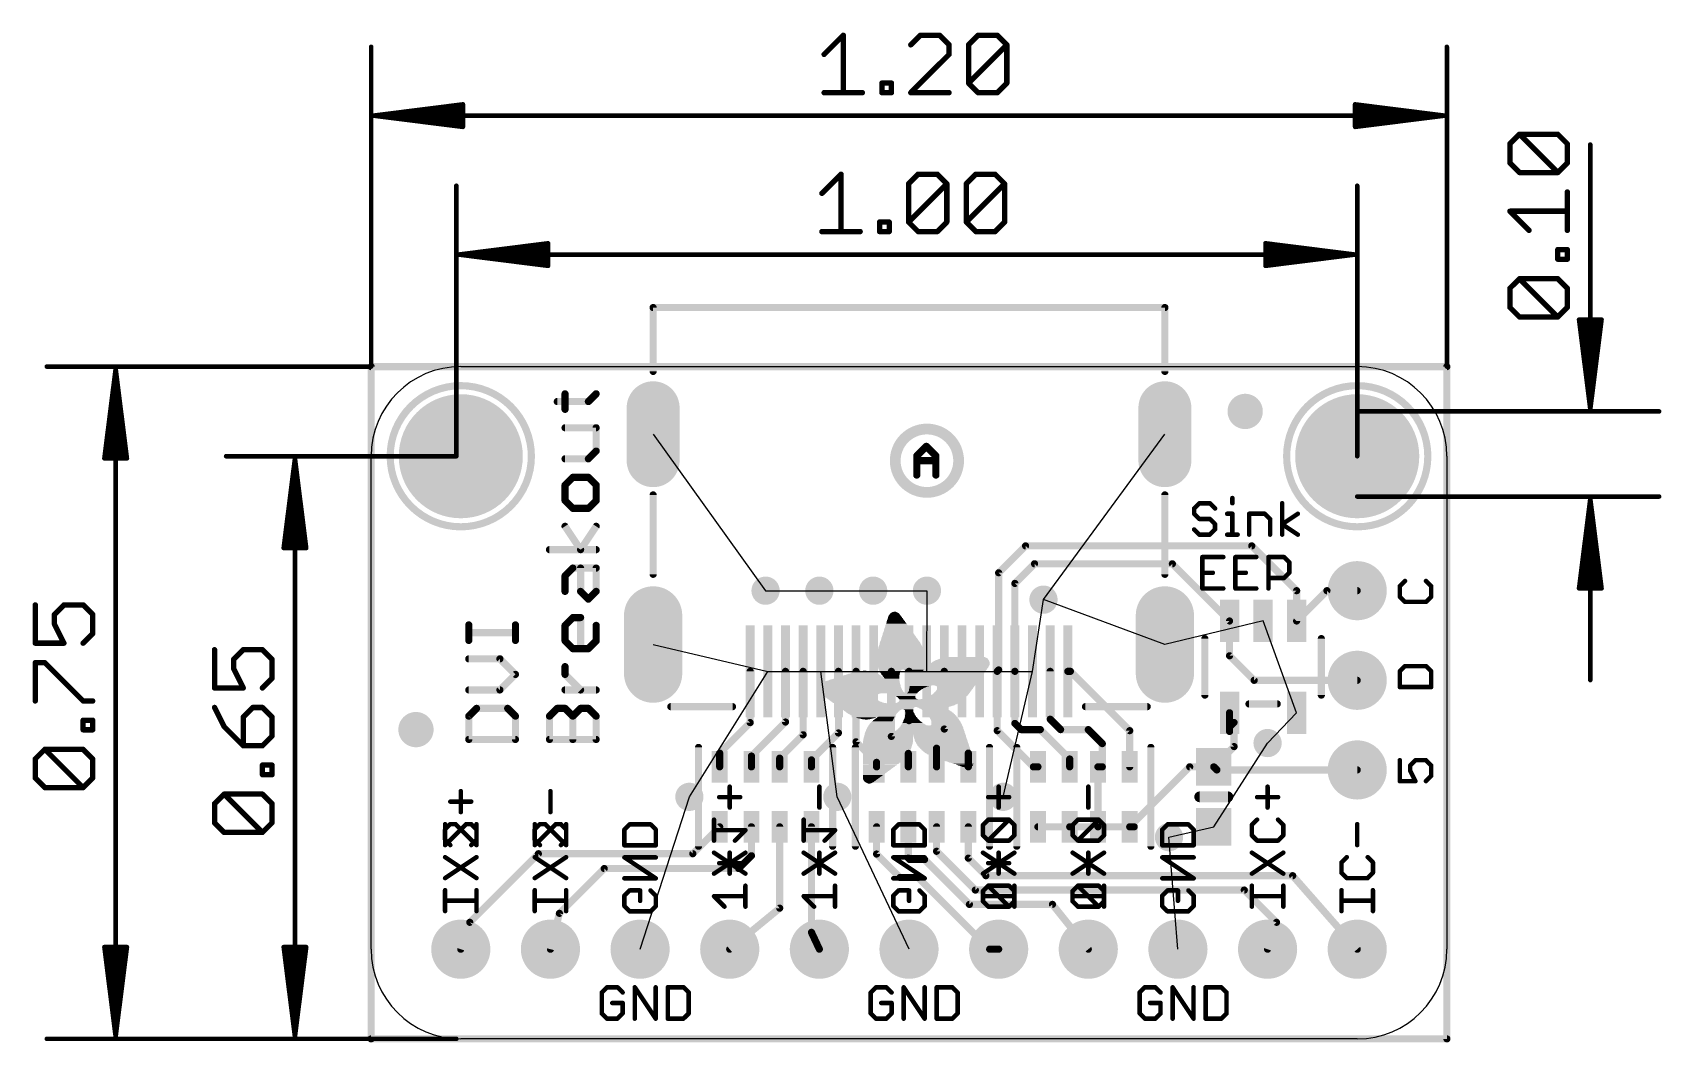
# Model space of a CAD drawing. Extents: x -9.6 to 36.6, y -0.1 to 28.5.
import ezdxf

# ---------------------------------------------------------------- set-up
doc = ezdxf.new("R2010")
doc.units = 0
for name, color, linetype in [('1', 12, 'CONTINUOUS'), ('16', 132, 'CONTINUOUS'), ('17', 110, 'CONTINUOUS'), ('18', 110, 'CONTINUOUS'), ('19', 53, 'CONTINUOUS'), ('20', 53, 'CONTINUOUS'), ('21', 40, 'CONTINUOUS'), ('22', 253, 'CONTINUOUS'), ('47', 253, 'CONTINUOUS')]:
    doc.layers.add(name, color=color, linetype=linetype)

# ---------------------------------------------------------------- blocks, each defined once
blk = doc.blocks.new('RECT')
blk.add_solid([(-0.5, -0.5), (0.5, -0.5), (-0.5, 0.5), (0.5, 0.5)])
blk = doc.blocks.new('PIE')
at = {"const_width": 0.5}
blk.add_lwpolyline([(0, -0.25, 1), (0, 0.25, 1), (0, -0.25)], format="xyb", dxfattribs=at)
blk = doc.blocks.new('ROUNDP')
at = {"const_width": 0.5}
blk.add_lwpolyline([(0, -0.25, 1), (0, 0.25, 1), (0, -0.25)], format="xyb", dxfattribs=at)
blk = doc.blocks.new('LONGP100')
at = {"const_width": 1}
blk.add_lwpolyline([(-0.5, 0), (0.5, 0)], dxfattribs=at)
at = {"const_width": 0.5}
for points in [[(-0.5, 0.25, 1), (-0.5, -0.25)], [(0.5, -0.25, 1), (0.5, 0.25)]]:
    blk.add_lwpolyline(points, format="xyb", dxfattribs=at)
blk = doc.blocks.new('ROUNDV')
at = {"const_width": 0.5}
blk.add_lwpolyline([(0, -0.25, 1), (0, 0.25, 1), (0, -0.25)], format="xyb", dxfattribs=at)

msp = doc.modelspace()

# ---------------------------------------------------------------- linework, layer by layer
at = {"layer": '1', "const_width": 0.2032}
for points in [[(0, 19.05), (30.48, 19.05)], [(0, 0), (0, 19.05)], [(30.48, 19.05), (30.48, 0)], [(18.542, 13.97), (17.78, 13.208)], [(24.953, 13.97), (18.542, 13.97)], [(26.223, 12.7), (24.953, 13.97)], [(18.24, 12.906), (18.796, 13.462)], [(18.796, 13.462), (22.7021, 13.462)], [(22.7021, 13.462), (24.323, 11.8411)], [(17.78, 13.208), (17.78, 10.454)], [(18.24, 10.414), (18.24, 12.906)], [(26.223, 11.8411), (26.223, 12.7)], [(26.223, 11.8411), (27.0819, 12.7)], [(27.0819, 12.7), (27.94, 12.7)], [(24.323, 11.8411), (24.323, 10.856)], [(25.019, 10.16), (24.323, 10.856)], [(10.74, 10.414), (10.74, 8.962)], [(11.74, 10.414), (11.74, 8.978)], [(12.24, 10.414), (12.24, 8.6173)], [(13.24, 10.414), (13.24, 8.668)], [(13.74, 10.414), (13.74, 8.416)], [(14.74, 10.414), (14.74, 8.57)], [(15.24, 10.414), (15.24, 9.017)], [(16.24, 10.414), (16.24, 8.779)], [(17.78, 10.454), (17.74, 10.414)], [(17.74, 10.414), (17.74, 8.734)], [(18.24, 10.414), (18.24, 8.938)], [(19.24, 10.414), (19.24, 9.0579)], [(19.74, 10.414), (19.812, 10.414)], [(21.493, 8.733), (19.812, 10.414)], [(27.94, 10.16), (25.019, 10.16)], [(24.323, 8.838), (24.323, 9.2409)], [(10.74, 8.962), (9.876, 8.098)], [(11.74, 8.978), (10.776, 8.0141)], [(13.24, 8.668), (12.476, 7.904)], [(15.24, 9.017), (16.021, 8.236)], [(16.24, 8.779), (16.921, 8.098)], [(18.766, 7.708), (17.74, 8.734)], [(18.24, 8.938), (18.415, 8.763)], [(18.415, 8.763), (18.9602, 8.763)], [(18.9602, 8.763), (19.793, 7.9302)], [(19.535, 8.763), (19.24, 9.0579)], [(19.535, 8.763), (20.32, 8.763)], [(20.32, 8.763), (20.717, 8.366)], [(21.493, 7.708), (21.493, 8.733)], [(24.45, 8.965), (24.323, 8.838)], [(24.323, 8.711), (24.323, 8.838)], [(24.45, 8.282), (24.45, 8.965)], [(12.24, 8.6173), (11.576, 7.9533)], [(14.321, 7.835), (13.74, 8.416)], [(15.221, 8.089), (14.74, 8.57)], [(16.021, 8.236), (16.021, 7.708)], [(20.717, 8.366), (20.717, 7.708)], [(23.876, 7.708), (24.45, 8.282)], [(9.876, 8.098), (9.876, 7.708)], [(10.776, 8.0141), (10.776, 7.708)], [(11.576, 7.708), (11.576, 7.9533)], [(12.476, 7.708), (12.476, 7.904)], [(14.321, 7.835), (14.321, 7.708)], [(15.221, 8.089), (15.221, 7.708)], [(16.921, 8.098), (16.921, 7.708)], [(19.793, 7.9302), (19.793, 7.708)], [(18.766, 7.708), (18.893, 7.708)], [(20.717, 7.708), (20.593, 7.708)], [(20.593, 6.008), (20.593, 7.708)], [(21.493, 6.008), (23.193, 7.708)], [(23.193, 7.708), (23.876, 7.708)], [(23.876, 7.708), (23.964, 7.62)], [(23.964, 7.62), (27.94, 7.62)], [(9.876, 6.008), (9.114, 5.246)], [(10.776, 6.008), (10.776, 5.188)], [(11.576, 6.008), (11.576, 3.702)], [(12.476, 6.008), (12.476, 3.018)], [(14.321, 6.008), (14.321, 5.237)], [(15.221, 6.008), (15.221, 5.119)], [(16.021, 6.008), (16.021, 5.315)], [(16.921, 6.008), (16.921, 5.119)], [(18.893, 6.008), (19.793, 6.008)], [(19.793, 6.008), (20.593, 6.008)], [(20.593, 6.008), (21.493, 6.008)], [(21.62, 6.008), (21.493, 6.008)], [(4.738, 5.246), (2.794, 3.302)], [(9.114, 5.246), (4.738, 5.246)], [(10.776, 5.188), (10.414, 4.826)], [(14.321, 5.237), (14.986, 4.572)], [(15.26, 5.08), (15.221, 5.119)], [(15.6813, 5.08), (15.26, 5.08)], [(16.9513, 3.81), (15.6813, 5.08)], [(16.021, 5.315), (17.1196, 4.2164)], [(17.4172, 4.6228), (16.921, 5.119)], [(6.604, 4.826), (5.334, 3.556)], [(10.414, 4.826), (6.604, 4.826)], [(14.986, 4.572), (15.494, 4.572)], [(15.494, 4.572), (17.526, 2.54)], [(17.4172, 4.6228), (26.1112, 4.6228)], [(26.1112, 4.6228), (27.94, 2.54)], [(17.1196, 4.2164), (24.7396, 4.2164)], [(24.7396, 4.2164), (25.654, 3.302)], [(11.576, 3.702), (10.16, 2.54)], [(16.9513, 3.81), (19.304, 3.81)], [(19.304, 3.81), (20.32, 2.54)], [(2.794, 3.302), (2.54, 2.54)], [(5.334, 3.556), (5.08, 2.54)], [(25.654, 3.302), (25.4, 2.54)], [(12.476, 3.018), (12.7, 2.54)], [(17.526, 2.54), (17.78, 2.54)], [(30.48, 0), (0, 0)]]:
    msp.add_lwpolyline(points, dxfattribs=at)
at = {"layer": '1', "const_width": 0.1016}
for points in [[(0, 19.1008, 1), (0, 18.9992)], [(0.0508, 19.05, 1), (-0.0508, 19.05)], [(30.5308, 19.05, 1), (30.4292, 19.05)], [(30.48, 18.9992, 1), (30.48, 19.1008)], [(18.542, 14.0208, 1), (18.542, 13.9192)], [(18.5779, 13.9341, 1), (18.5061, 14.0059)], [(24.9889, 14.0059, 1), (24.9171, 13.9341)], [(24.953, 13.9192, 1), (24.953, 14.0208)], [(18.796, 13.5128, 1), (18.796, 13.4112)], [(18.8319, 13.4261, 1), (18.7601, 13.4979)], [(22.738, 13.4979, 1), (22.6662, 13.4261)], [(22.7021, 13.4112, 1), (22.7021, 13.5128)], [(17.8308, 13.208, 1), (17.7292, 13.208)], [(17.7441, 13.2439, 1), (17.8159, 13.1721)], [(18.2908, 12.906, 1), (18.1892, 12.906)], [(18.2041, 12.9419, 1), (18.2759, 12.8701)], [(26.2738, 12.7, 1), (26.1722, 12.7)], [(26.1871, 12.6641, 1), (26.2589, 12.7359)], [(27.0819, 12.7508, 1), (27.0819, 12.6492)], [(27.1178, 12.6641, 1), (27.046, 12.7359)], [(27.94, 12.6492, 1), (27.94, 12.7508)], [(24.3738, 11.8411, 1), (24.2722, 11.8411)], [(24.2871, 11.8052, 1), (24.3589, 11.877)], [(26.1871, 11.877, 1), (26.2589, 11.8052)], [(26.1722, 11.8411, 1), (26.2738, 11.8411)], [(24.3589, 10.8919, 1), (24.2871, 10.8201)], [(24.2722, 10.856, 1), (24.3738, 10.856)], [(10.7908, 10.414, 1), (10.6892, 10.414)], [(11.7908, 10.414, 1), (11.6892, 10.414)], [(12.2908, 10.414, 1), (12.1892, 10.414)], [(13.2908, 10.414, 1), (13.1892, 10.414)], [(13.7908, 10.414, 1), (13.6892, 10.414)], [(14.7908, 10.414, 1), (14.6892, 10.414)], [(15.2908, 10.414, 1), (15.1892, 10.414)], [(16.2908, 10.414, 1), (16.1892, 10.414)], [(17.7908, 10.414, 1), (17.6892, 10.414)], [(17.7041, 10.4499, 1), (17.7759, 10.3781)], [(17.7292, 10.454, 1), (17.8308, 10.454)], [(17.8159, 10.4181, 1), (17.7441, 10.4899)], [(18.2908, 10.414, 1), (18.1892, 10.414)], [(18.1892, 10.414, 1), (18.2908, 10.414)], [(19.2908, 10.414, 1), (19.1892, 10.414)], [(19.74, 10.4648, 1), (19.74, 10.3632)], [(19.8479, 10.4499, 1), (19.7761, 10.3781)], [(19.812, 10.3632, 1), (19.812, 10.4648)], [(25.019, 10.2108, 1), (25.019, 10.1092)], [(24.9831, 10.1241, 1), (25.0549, 10.1959)], [(27.94, 10.1092, 1), (27.94, 10.2108)], [(24.3738, 9.2409, 1), (24.2722, 9.2409)], [(10.6892, 8.962, 1), (10.7908, 8.962)], [(10.7759, 8.9261, 1), (10.7041, 8.9979)], [(11.6892, 8.978, 1), (11.7908, 8.978)], [(11.7759, 8.9421, 1), (11.7041, 9.014)], [(13.2759, 8.6321, 1), (13.2041, 8.7039)], [(15.2759, 9.0529, 1), (15.2041, 8.9811)], [(15.1892, 9.017, 1), (15.2908, 9.017)], [(16.2759, 8.8149, 1), (16.2041, 8.7431)], [(16.1892, 8.779, 1), (16.2908, 8.779)], [(17.7759, 8.7699, 1), (17.7041, 8.6981)], [(17.6892, 8.734, 1), (17.7908, 8.734)], [(18.2759, 8.9739, 1), (18.2041, 8.9021)], [(18.1892, 8.938, 1), (18.2908, 8.938)], [(18.415, 8.8138, 1), (18.415, 8.7122)], [(18.3791, 8.7271, 1), (18.4509, 8.7989)], [(18.9961, 8.7989, 1), (18.9243, 8.7271)], [(18.9602, 8.7122, 1), (18.9602, 8.8138)], [(19.2759, 9.0939, 1), (19.2041, 9.022)], [(19.1892, 9.0579, 1), (19.2908, 9.0579)], [(19.535, 8.8138, 1), (19.535, 8.7122)], [(19.499, 8.7271, 1), (19.5709, 8.7989)], [(20.3559, 8.7989, 1), (20.2841, 8.7271)], [(20.32, 8.7122, 1), (20.32, 8.8138)], [(21.5438, 8.733, 1), (21.4422, 8.733)], [(21.4571, 8.6971, 1), (21.5289, 8.7689)], [(24.3738, 8.838, 1), (24.2722, 8.838)], [(24.2871, 8.8739, 1), (24.3589, 8.8021)], [(24.2722, 8.838, 1), (24.3738, 8.838)], [(24.5008, 8.965, 1), (24.3992, 8.965)], [(24.4859, 8.9291, 1), (24.4141, 9.0009)], [(12.1892, 8.6173, 1), (12.2908, 8.6173)], [(12.2759, 8.5813, 1), (12.2041, 8.6532)], [(13.1892, 8.668, 1), (13.2908, 8.668)], [(13.7759, 8.4519, 1), (13.7041, 8.3801)], [(13.6892, 8.416, 1), (13.7908, 8.416)], [(14.7759, 8.6059, 1), (14.7041, 8.5341)], [(14.6892, 8.57, 1), (14.7908, 8.57)], [(16.0718, 8.236, 1), (15.9702, 8.236)], [(15.9851, 8.2001, 1), (16.0569, 8.2719)], [(20.7677, 8.366, 1), (20.6662, 8.366)], [(20.681, 8.3301, 1), (20.7529, 8.402)], [(24.2722, 8.711, 1), (24.3738, 8.711)], [(24.3992, 8.282, 1), (24.5008, 8.282)], [(24.4859, 8.2461, 1), (24.4141, 8.3179)], [(9.9268, 8.098, 1), (9.8252, 8.098)], [(9.8401, 8.1339, 1), (9.9119, 8.0621)], [(10.8268, 8.0141, 1), (10.7252, 8.0141)], [(10.7401, 8.05, 1), (10.8119, 7.9781)], [(11.6268, 7.9533, 1), (11.5252, 7.9533)], [(11.5401, 7.9892, 1), (11.6119, 7.9173)], [(12.5268, 7.904, 1), (12.4252, 7.904)], [(12.4401, 7.9399, 1), (12.5119, 7.8681)], [(14.3718, 7.835, 1), (14.2702, 7.835)], [(14.2851, 7.7991, 1), (14.3569, 7.8709)], [(15.2718, 8.089, 1), (15.1702, 8.089)], [(15.1851, 8.0531, 1), (15.2569, 8.1249)], [(16.9718, 8.098, 1), (16.8702, 8.098)], [(16.8851, 8.0621, 1), (16.9569, 8.1339)], [(19.8438, 7.9302, 1), (19.7422, 7.9302)], [(19.7571, 7.8943, 1), (19.8289, 7.9661)], [(9.8252, 7.708, 1), (9.9268, 7.708)], [(10.7252, 7.708, 1), (10.8268, 7.708)], [(11.5252, 7.708, 1), (11.6268, 7.708)], [(12.4252, 7.708, 1), (12.5268, 7.708)], [(14.2702, 7.708, 1), (14.3718, 7.708)], [(15.1702, 7.708, 1), (15.2718, 7.708)], [(15.9702, 7.708, 1), (16.0718, 7.708)], [(16.8702, 7.708, 1), (16.9718, 7.708)], [(18.766, 7.7588, 1), (18.766, 7.6572)], [(18.7301, 7.6721, 1), (18.8019, 7.7439)], [(18.893, 7.6572, 1), (18.893, 7.7588)], [(19.7422, 7.708, 1), (19.8438, 7.708)], [(20.593, 7.7588, 1), (20.593, 7.6572)], [(20.6438, 7.708, 1), (20.5422, 7.708)], [(20.6662, 7.708, 1), (20.7677, 7.708)], [(20.717, 7.6572, 1), (20.717, 7.7588)], [(21.4422, 7.708, 1), (21.5438, 7.708)], [(23.193, 7.7588, 1), (23.193, 7.6572)], [(23.2289, 7.6721, 1), (23.1571, 7.7439)], [(23.9119, 7.7439, 1), (23.8401, 7.6721)], [(23.8401, 7.7439, 1), (23.9119, 7.6721)], [(23.876, 7.6572, 1), (23.876, 7.7588)], [(23.964, 7.6708, 1), (23.964, 7.5692)], [(23.9281, 7.5841, 1), (23.9999, 7.6559)], [(27.94, 7.5692, 1), (27.94, 7.6708)], [(9.9119, 5.9721, 1), (9.8401, 6.0439)], [(10.8268, 6.008, 1), (10.7252, 6.008)], [(11.6268, 6.008, 1), (11.5252, 6.008)], [(12.5268, 6.008, 1), (12.4252, 6.008)], [(14.3718, 6.008, 1), (14.2702, 6.008)], [(15.2718, 6.008, 1), (15.1702, 6.008)], [(16.0718, 6.008, 1), (15.9702, 6.008)], [(16.9718, 6.008, 1), (16.8702, 6.008)], [(18.893, 6.0588, 1), (18.893, 5.9572)], [(19.793, 6.0588, 1), (19.793, 5.9572)], [(19.793, 5.9572, 1), (19.793, 6.0588)], [(20.593, 6.0588, 1), (20.593, 5.9572)], [(20.5422, 6.008, 1), (20.6438, 6.008)], [(20.593, 5.9572, 1), (20.593, 6.0588)], [(21.493, 6.0588, 1), (21.493, 5.9572)], [(21.4571, 6.0439, 1), (21.5289, 5.9721)], [(21.493, 5.9572, 1), (21.493, 6.0588)], [(21.62, 5.9572, 1), (21.62, 6.0588)], [(4.738, 5.2968, 1), (4.738, 5.1952)], [(4.7739, 5.2101, 1), (4.7021, 5.2819)], [(9.0781, 5.2819, 1), (9.1499, 5.2101)], [(9.114, 5.1952, 1), (9.114, 5.2968)], [(10.7252, 5.188, 1), (10.8268, 5.188)], [(10.8119, 5.1521, 1), (10.7401, 5.2239)], [(14.3569, 5.2729, 1), (14.2851, 5.2011)], [(14.2702, 5.237, 1), (14.3718, 5.237)], [(15.2569, 5.1549, 1), (15.1851, 5.0831)], [(15.1702, 5.119, 1), (15.2718, 5.119)], [(15.26, 5.1308, 1), (15.26, 5.0292)], [(15.2241, 5.0441, 1), (15.2959, 5.1159)], [(15.7172, 5.1159, 1), (15.6453, 5.0441)], [(15.6813, 5.0292, 1), (15.6813, 5.1308)], [(16.0569, 5.3509, 1), (15.9851, 5.2791)], [(15.9702, 5.315, 1), (16.0718, 5.315)], [(16.9569, 5.1549, 1), (16.8851, 5.0831)], [(16.8702, 5.119, 1), (16.9718, 5.119)], [(6.604, 4.8768, 1), (6.604, 4.7752)], [(6.6399, 4.7901, 1), (6.5681, 4.8619)], [(10.3781, 4.8619, 1), (10.4499, 4.7901)], [(10.414, 4.7752, 1), (10.414, 4.8768)], [(14.986, 4.6228, 1), (14.986, 4.5212)], [(14.9501, 4.5361, 1), (15.0219, 4.6079)], [(15.5299, 4.6079, 1), (15.4581, 4.5361)], [(15.494, 4.5212, 1), (15.494, 4.6228)], [(17.4172, 4.6736, 1), (17.4172, 4.572)], [(17.3813, 4.5869, 1), (17.4531, 4.6587)], [(26.1494, 4.6563, 1), (26.073, 4.5893)], [(26.1112, 4.572, 1), (26.1112, 4.6736)], [(17.1196, 4.2672, 1), (17.1196, 4.1656)], [(17.0837, 4.1805, 1), (17.1555, 4.2523)], [(24.7755, 4.2523, 1), (24.7037, 4.1805)], [(24.7396, 4.1656, 1), (24.7396, 4.2672)], [(11.5252, 3.702, 1), (11.6268, 3.702)], [(11.6082, 3.6627, 1), (11.5438, 3.7413)], [(16.9513, 3.8608, 1), (16.9513, 3.7592)], [(16.9153, 3.7741, 1), (16.9872, 3.8459)], [(19.3437, 3.8417, 1), (19.2643, 3.7783)], [(19.304, 3.7592, 1), (19.304, 3.8608)], [(2.7581, 3.3379, 1), (2.8299, 3.2661)], [(2.8422, 3.2859, 1), (2.7458, 3.3181)], [(5.2981, 3.5919, 1), (5.3699, 3.5201)], [(5.3833, 3.5437, 1), (5.2847, 3.5683)], [(25.7022, 3.2859, 1), (25.6058, 3.3181)], [(25.6181, 3.2661, 1), (25.6899, 3.3379)], [(12.522, 3.0396, 1), (12.43, 2.9964)], [(12.4252, 3.018, 1), (12.5268, 3.018)], [(2.4918, 2.5561, 1), (2.5882, 2.5239)], [(5.0307, 2.5523, 1), (5.1293, 2.5277)], [(10.1278, 2.5793, 1), (10.1922, 2.5007)], [(12.654, 2.5184, 1), (12.746, 2.5616)], [(17.526, 2.5908, 1), (17.526, 2.4892)], [(17.4901, 2.5041, 1), (17.5619, 2.5759)], [(17.78, 2.4892, 1), (17.78, 2.5908)], [(20.2803, 2.5083, 1), (20.3597, 2.5717)], [(25.3518, 2.5561, 1), (25.4482, 2.5239)], [(27.9018, 2.5065, 1), (27.9782, 2.5735)], [(0, 0.0508, 1), (0, -0.0508)], [(-0.0508, 0, 1), (0.0508, 0)], [(30.4292, 0, 1), (30.5308, 0)], [(30.48, -0.0508, 1), (30.48, 0.0508)]]:
    msp.add_lwpolyline(points, format="xyb", dxfattribs=at)
at = {"layer": '16', "const_width": 0.2032}
for points in [[(0, 19.05), (30.48, 19.05)], [(0, 0), (0, 19.05)], [(30.48, 19.05), (30.48, 0)], [(30.48, 0), (0, 0)]]:
    msp.add_lwpolyline(points, dxfattribs=at)
at = {"layer": '16', "const_width": 0.1016}
for points in [[(0, 19.1008, 1), (0, 18.9992)], [(0.0508, 19.05, 1), (-0.0508, 19.05)], [(30.5308, 19.05, 1), (30.4292, 19.05)], [(30.48, 18.9992, 1), (30.48, 19.1008)], [(0, 0.0508, 1), (0, -0.0508)], [(-0.0508, 0, 1), (0.0508, 0)], [(30.4292, 0, 1), (30.5308, 0)], [(30.48, -0.0508, 1), (30.48, 0.0508)]]:
    msp.add_lwpolyline(points, format="xyb", dxfattribs=at)
at = {"layer": '19'}
for p, q in [((7.99, 17.134), (11.176, 12.7)), ((19.05, 12.446), (22.49, 17.134)), ((11.176, 12.7), (12.7, 12.7)), ((12.7, 12.7), (14.224, 12.7)), ((14.224, 12.7), (15.748, 12.7)), ((15.748, 12.7), (15.74, 10.414)), ((18.74, 10.414), (19.05, 12.446)), ((22.49, 11.174), (19.05, 12.446)), ((25.273, 11.8411), (22.49, 11.174)), ((26.223, 9.2409), (25.273, 11.8411)), ((7.99, 11.174), (11.24, 10.414)), ((9.017, 6.858), (11.24, 10.414)), ((11.24, 10.414), (12.74, 10.414)), ((12.74, 10.414), (14.24, 10.414)), ((13.208, 6.858), (12.74, 10.414)), ((14.24, 10.414), (15.74, 10.414)), ((15.74, 10.414), (18.74, 10.414)), ((17.907, 6.858), (18.74, 10.414)), ((25.4, 8.382), (26.223, 9.2409)), ((23.876, 6.008), (25.4, 8.382)), ((7.62, 2.54), (9.017, 6.858)), ((15.24, 2.54), (13.208, 6.858)), ((22.606, 5.715), (23.876, 6.008)), ((22.86, 2.54), (22.606, 5.715))]:
    msp.add_line(p, q, dxfattribs=at)
at = {"layer": '20'}
for p, q in [((2.54, 19.05), (27.94, 19.05)), ((0, 2.54), (0, 16.51)), ((30.48, 16.51), (30.48, 2.54)), ((27.94, 0), (2.54, 0))]:
    msp.add_line(p, q, dxfattribs=at)
for centre, start, end in [((2.54, 16.51), 90, 180), ((27.94, 16.51), 0, 90), ((2.54, 2.54), 180, 270), ((27.94, 2.54), 270, 0)]:
    msp.add_arc(centre, 2.54, start, end, dxfattribs=at)
at = {"layer": '21'}
for points, const_width in [([(22.49, 20.724), (7.99, 20.724)], 0.2032), ([(7.99, 20.724), (7.99, 18.914)], 0.2032), ([(22.49, 20.724), (22.49, 18.914)], 0.2032), ([(5.2738, 18.0591), (6.1551, 18.0591)], 0.2032), ([(5.4941, 17.8388), (5.4941, 18.2794)], 0.2032), ([(6.1551, 18.0591), (6.3754, 18.2794)], 0.2032), ([(6.3754, 17.3168), (5.4941, 17.3168)], 0.2032), ([(6.3754, 16.6558), (6.3754, 17.3168)], 0.2032), ([(6.1551, 16.4355), (6.3754, 16.6558)], 0.2032), ([(5.4941, 16.4355), (6.1551, 16.4355)], 0.2032), ([(5.7144, 15.9135), (5.4941, 15.6932)], 0.2032), ([(5.4941, 15.6932), (5.4941, 15.2525)], 0.2032), ([(6.1551, 15.9135), (5.7144, 15.9135)], 0.2032), ([(6.3754, 15.6932), (6.1551, 15.9135)], 0.2032), ([(6.3754, 15.2525), (6.3754, 15.6932)], 0.2032), ([(5.4941, 15.2525), (5.7144, 15.0322)], 0.2032), ([(6.1551, 15.0322), (6.3754, 15.2525)], 0.2032), ([(7.99, 15.414), (7.99, 13.164)], 0.2032), ([(22.49, 15.414), (22.49, 13.164)], 0.2032), ([(23.4666, 15.1773), (23.3183, 15.029)], 0.127), ([(23.7632, 15.1773), (23.4666, 15.1773)], 0.127), ([(23.9115, 15.029), (23.7632, 15.1773)], 0.127), ([(24.4022, 15.3256), (24.4022, 15.1773)], 0.127), ([(25.8131, 14.2875), (25.8131, 15.1773)], 0.127), ([(5.7144, 15.0322), (6.1551, 15.0322)], 0.2032), ([(23.3183, 15.029), (23.3183, 14.8807)], 0.127), ([(23.3183, 14.8807), (23.4666, 14.7324)], 0.127), ([(23.4666, 14.7324), (23.7632, 14.7324)], 0.127), ([(23.7632, 14.7324), (23.9115, 14.5841)], 0.127), ([(24.2539, 14.8807), (24.4022, 14.8807)], 0.127), ([(24.4022, 14.8807), (24.4022, 14.2875)], 0.127), ([(24.8775, 14.2875), (24.8775, 14.8807)], 0.127), ([(24.8775, 14.8807), (25.3224, 14.8807)], 0.127), ([(25.3224, 14.8807), (25.4707, 14.7324)], 0.127), ([(25.4707, 14.7324), (25.4707, 14.2875)], 0.127), ([(25.8131, 14.5841), (26.2579, 14.8807)], 0.127), ([(5.9348, 13.8628), (5.4941, 14.5238)], 0.2032), ([(6.3754, 14.5238), (5.9348, 13.8628)], 0.2032), ([(23.4666, 14.2875), (23.3183, 14.4358)], 0.127), ([(23.7632, 14.2875), (23.4666, 14.2875)], 0.127), ([(23.9115, 14.4358), (23.7632, 14.2875)], 0.127), ([(23.9115, 14.5841), (23.9115, 14.4358)], 0.127), ([(24.2539, 14.2875), (24.5504, 14.2875)], 0.127), ([(26.2579, 14.2875), (25.8131, 14.5841)], 0.127), ([(6.3754, 13.8628), (5.0535, 13.8628)], 0.2032), ([(5.4941, 13.1205), (5.7144, 13.3408)], 0.2032), ([(5.7144, 13.3408), (6.3754, 13.3408)], 0.2032), ([(5.9348, 12.6799), (5.9348, 13.3408)], 0.2032), ([(6.3754, 13.3408), (6.3754, 12.6799)], 0.2032), ([(24.1454, 13.6533), (23.5522, 13.6533)], 0.127), ([(23.5522, 13.6533), (23.5522, 12.7635)], 0.127), ([(25.0809, 13.6533), (24.4877, 13.6533)], 0.127), ([(24.4877, 13.6533), (24.4877, 12.7635)], 0.127), ([(25.4233, 12.7635), (25.4233, 13.6533)], 0.127), ([(25.4233, 13.6533), (25.8681, 13.6533)], 0.127), ([(25.8681, 13.6533), (26.0164, 13.505)], 0.127), ([(26.0164, 13.505), (26.0164, 13.2084)], 0.127), ([(5.4941, 12.6799), (5.4941, 13.1205)], 0.2032), ([(23.5522, 13.2084), (23.8488, 13.2084)], 0.127), ([(24.4877, 13.2084), (24.7843, 13.2084)], 0.127), ([(25.8681, 13.0601), (25.4233, 13.0601)], 0.127), ([(26.0164, 13.2084), (25.8681, 13.0601)], 0.127), ([(29.294, 12.9757), (29.1457, 12.8274)], 0.127), ([(30.0355, 12.8274), (29.8872, 12.9757)], 0.127), ([(6.1551, 12.4596), (5.9348, 12.6799)], 0.2032), ([(6.3754, 12.6799), (6.1551, 12.4596)], 0.2032), ([(23.5522, 12.7635), (24.1454, 12.7635)], 0.127), ([(24.4877, 12.7635), (25.0809, 12.7635)], 0.127), ([(29.1457, 12.8274), (29.1457, 12.5308)], 0.127), ([(29.1457, 12.5308), (29.294, 12.3825)], 0.127), ([(29.8872, 12.3825), (30.0355, 12.5308)], 0.127), ([(30.0355, 12.5308), (30.0355, 12.8274)], 0.127), ([(5.4941, 11.7172), (5.7144, 11.9376)], 0.2032), ([(5.7144, 11.9376), (5.9348, 11.9376)], 0.2032), ([(5.9348, 11.9376), (5.9348, 11.0563)], 0.2032), ([(29.294, 12.3825), (29.8872, 12.3825)], 0.127), ([(2.7675, 11.2902), (2.7675, 11.7308)], 0.2032), ([(4.0894, 11.5105), (2.7675, 11.5105)], 0.2032), ([(4.0894, 11.2902), (4.0894, 11.7308)], 0.2032), ([(5.4941, 11.2766), (5.4941, 11.7172)], 0.2032), ([(6.3754, 11.7172), (6.3754, 11.2766)], 0.2032), ([(5.7144, 11.0563), (5.4941, 11.2766)], 0.2032), ([(6.1551, 11.0563), (5.7144, 11.0563)], 0.2032), ([(6.3754, 11.2766), (6.1551, 11.0563)], 0.2032), ([(23.623, 9.741), (23.623, 11.341)], 0.2032), ([(26.923, 9.741), (26.923, 11.341)], 0.2032), ([(3.6488, 10.7682), (2.7675, 10.7682)], 0.2032), ([(4.0894, 10.3275), (3.6488, 10.7682)], 0.2032), ([(5.4941, 10.3275), (5.4941, 10.5478)], 0.2032), ([(29.294, 10.5627), (29.1457, 10.4144)], 0.127), ([(29.8872, 10.5627), (29.294, 10.5627)], 0.127), ([(30.0355, 10.4144), (29.8872, 10.5627)], 0.127), ([(3.6488, 9.8869), (4.0894, 10.3275)], 0.2032), ([(5.9348, 9.8869), (5.4941, 10.3275)], 0.2032), ([(29.1457, 10.4144), (29.1457, 9.9695)], 0.127), ([(30.0355, 9.9695), (30.0355, 10.4144)], 0.127), ([(2.7675, 9.8869), (3.6488, 9.8869)], 0.2032), ([(6.3754, 9.8869), (5.4941, 9.8869)], 0.2032), ([(29.1457, 9.9695), (30.0355, 9.9695)], 0.127), ([(2.9878, 9.3649), (2.7675, 9.1446)], 0.2032), ([(2.7675, 9.1446), (2.7675, 8.4836)], 0.2032), ([(3.8691, 9.3649), (2.9878, 9.3649)], 0.2032), ([(4.0894, 9.1446), (3.8691, 9.3649)], 0.2032), ([(4.0894, 8.4836), (4.0894, 9.1446)], 0.2032), ([(5.0535, 9.1446), (5.2738, 9.3649)], 0.2032), ([(5.0535, 8.4836), (5.0535, 9.1446)], 0.2032), ([(5.2738, 9.3649), (5.4941, 9.3649)], 0.2032), ([(5.4941, 9.3649), (5.7144, 9.1446)], 0.2032), ([(5.7144, 9.1446), (5.9348, 9.3649)], 0.2032), ([(5.7144, 8.4836), (5.7144, 9.1446)], 0.2032), ([(5.9348, 9.3649), (6.1551, 9.3649)], 0.2032), ([(6.1551, 9.3649), (6.3754, 9.1446)], 0.2032), ([(6.3754, 9.1446), (6.3754, 8.4836)], 0.2032), ([(10.24, 9.414), (8.49, 9.414)], 0.2032), ([(21.99, 9.414), (20.24, 9.414)], 0.2032), ([(25.673, 9.491), (24.873, 9.491)], 0.2032), ([(2.7675, 8.4836), (4.0894, 8.4836)], 0.2032), ([(6.3754, 8.4836), (5.0535, 8.4836)], 0.2032), ([(9.276, 5.458), (9.276, 8.258)], 0.2032), ([(13.076, 8.258), (13.076, 5.458)], 0.2032), ([(13.721, 5.458), (13.721, 8.258)], 0.2032), ([(17.521, 8.258), (17.521, 5.458)], 0.2032), ([(18.293, 5.458), (18.293, 8.258)], 0.2032), ([(22.093, 8.258), (22.093, 5.458)], 0.2032), ([(29.1457, 7.8957), (29.1457, 7.3025)], 0.127), ([(29.4423, 7.7474), (29.5906, 7.8957)], 0.127), ([(29.5906, 7.8957), (29.8872, 7.8957)], 0.127), ([(29.8872, 7.8957), (30.0355, 7.7474)], 0.127), ([(29.4423, 7.5991), (29.4423, 7.7474)], 0.127), ([(29.5906, 7.3025), (29.4423, 7.5991)], 0.127), ([(30.0355, 7.4508), (29.8872, 7.3025)], 0.127), ([(30.0355, 7.7474), (30.0355, 7.4508)], 0.127), ([(2.5396, 6.4261), (2.5396, 7.0192)], 0.127), ([(5.0796, 6.4261), (5.0796, 7.0192)], 0.127), ([(24.276, 6.858), (23.476, 6.858)], 0.3048), ([(25.3996, 6.5531), (25.3996, 7.1462)], 0.127), ([(29.1457, 7.3025), (29.5906, 7.3025)], 0.127), ([(2.243, 6.7226), (2.8362, 6.7226)], 0.127), ([(25.103, 6.8496), (25.6962, 6.8496)], 0.127), ([(2.243, 6.0837), (2.0947, 5.9354)], 0.127), ([(2.3913, 6.0837), (2.243, 6.0837)], 0.127), ([(2.9845, 5.4905), (2.3913, 6.0837)], 0.127), ([(2.9845, 6.0837), (2.9845, 5.4905)], 0.127), ([(4.783, 6.0837), (4.6347, 5.9354)], 0.127), ([(4.9313, 6.0837), (4.783, 6.0837)], 0.127), ([(5.5245, 5.4905), (4.9313, 6.0837)], 0.127), ([(5.5245, 6.0837), (5.5245, 5.4905)], 0.127), ([(25.103, 6.2107), (24.9547, 6.0624)], 0.127), ([(24.9547, 6.0624), (24.9547, 5.7658)], 0.127), ([(25.8445, 6.0624), (25.6962, 6.2107)], 0.127), ([(25.8445, 5.7658), (25.8445, 6.0624)], 0.127), ([(27.9396, 5.4905), (27.9396, 6.0837)], 0.127), ([(2.0947, 5.9354), (2.0947, 5.6388)], 0.127), ([(2.0947, 5.6388), (2.243, 5.4905)], 0.127), ([(4.6347, 5.9354), (4.6347, 5.6388)], 0.127), ([(4.6347, 5.6388), (4.783, 5.4905)], 0.127), ([(24.9547, 5.7658), (25.103, 5.6175)], 0.127), ([(25.103, 5.6175), (25.6962, 5.6175)], 0.127), ([(25.6962, 5.6175), (25.8445, 5.7658)], 0.127), ([(2.0947, 4.555), (2.9845, 5.1482)], 0.127), ([(2.0947, 5.1482), (2.9845, 4.555)], 0.127), ([(4.6347, 4.555), (5.5245, 5.1482)], 0.127), ([(4.6347, 5.1482), (5.5245, 4.555)], 0.127), ([(10.1596, 4.682), (10.1596, 5.2752)], 0.127), ([(12.6996, 4.682), (12.6996, 5.2752)], 0.127), ([(17.7796, 4.682), (17.7796, 5.2752)], 0.127), ([(20.3196, 4.682), (20.3196, 5.2752)], 0.127), ([(24.9547, 4.682), (25.8445, 5.2752)], 0.127), ([(24.9547, 5.2752), (25.8445, 4.682)], 0.127), ([(27.643, 5.1482), (27.4947, 4.9999)], 0.127), ([(28.3845, 4.9999), (28.2362, 5.1482)], 0.127), ([(9.863, 4.9786), (10.4562, 4.9786)], 0.127), ([(17.483, 4.9786), (18.0762, 4.9786)], 0.127), ([(27.4947, 4.9999), (27.4947, 4.7033)], 0.127), ([(27.4947, 4.7033), (27.643, 4.555)], 0.127), ([(27.643, 4.555), (28.2362, 4.555)], 0.127), ([(28.2362, 4.555), (28.3845, 4.7033)], 0.127), ([(28.3845, 4.7033), (28.3845, 4.9999)], 0.127), ([(2.0947, 3.6195), (2.0947, 4.2127)], 0.127), ([(4.6347, 3.6195), (4.6347, 4.2127)], 0.127), ([(10.6045, 3.7465), (10.6045, 4.3397)], 0.127), ([(13.1445, 3.7465), (13.1445, 4.3397)], 0.127), ([(17.3347, 4.1914), (17.483, 4.3397)], 0.127), ([(17.3347, 3.8948), (17.3347, 4.1914)], 0.127), ([(17.483, 4.3397), (18.0762, 4.3397)], 0.127), ([(18.0762, 3.7465), (17.483, 4.3397)], 0.127), ([(18.0762, 4.3397), (18.2245, 4.1914)], 0.127), ([(18.2245, 4.1914), (18.2245, 3.8948)], 0.127), ([(19.8747, 4.1914), (20.023, 4.3397)], 0.127), ([(19.8747, 3.8948), (19.8747, 4.1914)], 0.127), ([(20.023, 4.3397), (20.6162, 4.3397)], 0.127), ([(20.6162, 3.7465), (20.023, 4.3397)], 0.127), ([(20.6162, 4.3397), (20.7645, 4.1914)], 0.127), ([(20.7645, 4.1914), (20.7645, 3.8948)], 0.127), ([(24.9547, 3.7465), (24.9547, 4.3397)], 0.127), ([(27.4947, 3.6195), (27.4947, 4.2127)], 0.127), ([(2.9845, 3.9161), (2.0947, 3.9161)], 0.127), ([(5.5245, 3.9161), (4.6347, 3.9161)], 0.127), ([(10.0113, 3.7465), (9.7147, 4.0431)], 0.127), ([(9.7147, 4.0431), (10.6045, 4.0431)], 0.127), ([(12.5513, 3.7465), (12.2547, 4.0431)], 0.127), ([(12.2547, 4.0431), (13.1445, 4.0431)], 0.127), ([(17.483, 3.7465), (17.3347, 3.8948)], 0.127), ([(18.0762, 3.7465), (17.483, 3.7465)], 0.127), ([(18.2245, 3.8948), (18.0762, 3.7465)], 0.127), ([(20.023, 3.7465), (19.8747, 3.8948)], 0.127), ([(20.6162, 3.7465), (20.023, 3.7465)], 0.127), ([(20.7645, 3.8948), (20.6162, 3.7465)], 0.127), ([(25.8445, 4.0431), (24.9547, 4.0431)], 0.127), ([(28.3845, 3.9161), (27.4947, 3.9161)], 0.127), ([(6.6825, 1.4613), (6.5342, 1.313)], 0.127), ([(6.9791, 1.4613), (6.6825, 1.4613)], 0.127), ([(7.1274, 1.313), (6.9791, 1.4613)], 0.127), ([(7.4697, 0.5715), (7.4697, 1.4613)], 0.127), ([(7.4697, 1.4613), (8.0629, 0.5715)], 0.127), ([(8.0629, 0.5715), (8.0629, 1.4613)], 0.127), ([(8.4053, 1.4613), (8.4053, 0.5715)], 0.127), ([(8.8501, 1.4613), (8.4053, 1.4613)], 0.127), ([(8.9984, 1.313), (8.8501, 1.4613)], 0.127), ([(14.3025, 1.4613), (14.1542, 1.313)], 0.127), ([(14.5991, 1.4613), (14.3025, 1.4613)], 0.127), ([(14.7474, 1.313), (14.5991, 1.4613)], 0.127), ([(15.0897, 0.5715), (15.0897, 1.4613)], 0.127), ([(15.0897, 1.4613), (15.6829, 0.5715)], 0.127), ([(15.6829, 0.5715), (15.6829, 1.4613)], 0.127), ([(16.0253, 1.4613), (16.0253, 0.5715)], 0.127), ([(16.4701, 1.4613), (16.0253, 1.4613)], 0.127), ([(16.6184, 1.313), (16.4701, 1.4613)], 0.127), ([(21.9225, 1.4613), (21.7742, 1.313)], 0.127), ([(22.2191, 1.4613), (21.9225, 1.4613)], 0.127), ([(22.3674, 1.313), (22.2191, 1.4613)], 0.127), ([(22.7097, 0.5715), (22.7097, 1.4613)], 0.127), ([(22.7097, 1.4613), (23.3029, 0.5715)], 0.127), ([(23.3029, 0.5715), (23.3029, 1.4613)], 0.127), ([(23.6453, 1.4613), (23.6453, 0.5715)], 0.127), ([(24.0901, 1.4613), (23.6453, 1.4613)], 0.127), ([(24.2384, 1.313), (24.0901, 1.4613)], 0.127), ([(6.5342, 1.313), (6.5342, 0.7198)], 0.127), ([(7.1274, 1.0164), (6.8308, 1.0164)], 0.127), ([(7.1274, 0.7198), (7.1274, 1.0164)], 0.127), ([(8.9984, 0.7198), (8.9984, 1.313)], 0.127), ([(14.1542, 1.313), (14.1542, 0.7198)], 0.127), ([(14.7474, 1.0164), (14.4508, 1.0164)], 0.127), ([(14.7474, 0.7198), (14.7474, 1.0164)], 0.127), ([(16.6184, 0.7198), (16.6184, 1.313)], 0.127), ([(21.7742, 1.313), (21.7742, 0.7198)], 0.127), ([(22.3674, 1.0164), (22.0708, 1.0164)], 0.127), ([(22.3674, 0.7198), (22.3674, 1.0164)], 0.127), ([(24.2384, 0.7198), (24.2384, 1.313)], 0.127), ([(6.5342, 0.7198), (6.6825, 0.5715)], 0.127), ([(6.6825, 0.5715), (6.9791, 0.5715)], 0.127), ([(6.9791, 0.5715), (7.1274, 0.7198)], 0.127), ([(8.4053, 0.5715), (8.8501, 0.5715)], 0.127), ([(8.8501, 0.5715), (8.9984, 0.7198)], 0.127), ([(14.1542, 0.7198), (14.3025, 0.5715)], 0.127), ([(14.3025, 0.5715), (14.5991, 0.5715)], 0.127), ([(14.5991, 0.5715), (14.7474, 0.7198)], 0.127), ([(16.0253, 0.5715), (16.4701, 0.5715)], 0.127), ([(16.4701, 0.5715), (16.6184, 0.7198)], 0.127), ([(21.7742, 0.7198), (21.9225, 0.5715)], 0.127), ([(21.9225, 0.5715), (22.2191, 0.5715)], 0.127), ([(22.2191, 0.5715), (22.3674, 0.7198)], 0.127), ([(23.6453, 0.5715), (24.0901, 0.5715)], 0.127), ([(24.0901, 0.5715), (24.2384, 0.7198)], 0.127)]:
    msp.add_lwpolyline(points, dxfattribs=dict(at, const_width=const_width))
for points, const_width in [([(7.99, 20.7748, 1), (7.99, 20.6732)], 0.1016), ([(8.0408, 20.724, 1), (7.9392, 20.724)], 0.1016), ([(22.5408, 20.724, 1), (22.4392, 20.724)], 0.1016), ([(22.49, 20.6732, 1), (22.49, 20.7748)], 0.1016), ([(7.9392, 18.914, 1), (8.0408, 18.914)], 0.1016), ([(22.4392, 18.914, 1), (22.5408, 18.914)], 0.1016), ([(2.54, 14.51, 1), (2.54, 18.51, 1), (2.54, 14.51)], 0.2032), ([(27.94, 14.51, 1), (27.94, 18.51, 1), (27.94, 14.51)], 0.2032), ([(5.2738, 18.1099, 1), (5.2738, 18.0083)], 0.1016), ([(5.5449, 18.2794, 1), (5.4433, 18.2794)], 0.1016), ([(6.1192, 18.095, 1), (6.191, 18.0232)], 0.1016), ([(6.1551, 18.0083, 1), (6.1551, 18.1099)], 0.1016), ([(6.4113, 18.2435, 1), (6.3395, 18.3153)], 0.1016), ([(5.4433, 17.8388, 1), (5.5449, 17.8388)], 0.1016), ([(5.4941, 17.3676, 1), (5.4941, 17.266)], 0.1016), ([(6.4262, 17.3168, 1), (6.3246, 17.3168)], 0.1016), ([(6.3754, 17.266, 1), (6.3754, 17.3676)], 0.1016), ([(6.3246, 16.6558, 1), (6.4262, 16.6558)], 0.1016), ([(6.4113, 16.6199, 1), (6.3395, 16.6917)], 0.1016), ([(5.4941, 16.4863, 1), (5.4941, 16.3847)], 0.1016), ([(6.1192, 16.4714, 1), (6.191, 16.3996)], 0.1016), ([(6.1551, 16.3847, 1), (6.1551, 16.4863)], 0.1016), ([(5.5449, 15.6932, 1), (5.4433, 15.6932)], 0.1016), ([(5.4582, 15.7291, 1), (5.53, 15.6573)], 0.1016), ([(5.7144, 15.9643, 1), (5.7144, 15.8627)], 0.1016), ([(5.7504, 15.8776, 1), (5.6785, 15.9494)], 0.1016), ([(6.191, 15.9494, 1), (6.1192, 15.8776)], 0.1016), ([(6.1551, 15.8627, 1), (6.1551, 15.9643)], 0.1016), ([(6.4262, 15.6932, 1), (6.3246, 15.6932)], 0.1016), ([(6.3395, 15.6573, 1), (6.4113, 15.7291)], 0.1016), ([(5.53, 15.2885, 1), (5.4582, 15.2166)], 0.1016), ([(5.4433, 15.2525, 1), (5.5449, 15.2525)], 0.1016), ([(6.3246, 15.2525, 1), (6.4262, 15.2525)], 0.1016), ([(6.4113, 15.2166, 1), (6.3395, 15.2885)], 0.1016), ([(8.0408, 15.414, 1), (7.9392, 15.414)], 0.1016), ([(22.5408, 15.414, 1), (22.4392, 15.414)], 0.1016), ([(23.4666, 15.209, 1), (23.4666, 15.1455)], 0.0635), ([(23.4891, 15.1548, 1), (23.4442, 15.1997)], 0.0635), ([(23.7857, 15.1997, 1), (23.7408, 15.1548)], 0.0635), ([(23.7632, 15.1455, 1), (23.7632, 15.209)], 0.0635), ([(24.4339, 15.3256, 1), (24.3704, 15.3256)], 0.0635), ([(25.8448, 15.1773, 1), (25.7813, 15.1773)], 0.0635), ([(5.7144, 15.083, 1), (5.7144, 14.9814)], 0.1016), ([(5.6785, 14.9963, 1), (5.7504, 15.0681)], 0.1016), ([(6.1192, 15.0681, 1), (6.191, 14.9963)], 0.1016), ([(6.1551, 14.9814, 1), (6.1551, 15.083)], 0.1016), ([(23.3501, 15.029, 1), (23.2866, 15.029)], 0.0635), ([(23.2959, 15.0514, 1), (23.3408, 15.0065)], 0.0635), ([(23.3408, 14.9031, 1), (23.2959, 14.8582)], 0.0635), ([(23.2866, 14.8807, 1), (23.3501, 14.8807)], 0.0635), ([(23.4666, 14.7641, 1), (23.4666, 14.7006)], 0.0635), ([(23.4442, 14.7099, 1), (23.4891, 14.7548)], 0.0635), ([(23.7857, 14.7548, 1), (23.7408, 14.7099)], 0.0635), ([(23.7632, 14.7006, 1), (23.7632, 14.7641)], 0.0635), ([(23.8891, 15.0065, 1), (23.934, 15.0514)], 0.0635), ([(24.2539, 14.9124, 1), (24.2539, 14.8489)], 0.0635), ([(24.3704, 15.1773, 1), (24.4339, 15.1773)], 0.0635), ([(24.4339, 14.8807, 1), (24.3704, 14.8807)], 0.0635), ([(24.4022, 14.8489, 1), (24.4022, 14.9124)], 0.0635), ([(24.9093, 14.8807, 1), (24.8458, 14.8807)], 0.0635), ([(24.8775, 14.9124, 1), (24.8775, 14.8489)], 0.0635), ([(25.3449, 14.9031, 1), (25.3, 14.8582)], 0.0635), ([(25.3224, 14.8489, 1), (25.3224, 14.9124)], 0.0635), ([(25.5025, 14.7324, 1), (25.439, 14.7324)], 0.0635), ([(25.4483, 14.7099, 1), (25.4932, 14.7548)], 0.0635), ([(26.2755, 14.8543, 1), (26.2403, 14.9071)], 0.0635), ([(5.5364, 14.552, 1), (5.4518, 14.4956)], 0.1016), ([(6.4177, 14.4956, 1), (6.3331, 14.552)], 0.1016), ([(23.3408, 14.4582, 1), (23.2959, 14.4133)], 0.0635), ([(23.4666, 14.3193, 1), (23.4666, 14.2558)], 0.0635), ([(23.4442, 14.265, 1), (23.4891, 14.31)], 0.0635), ([(23.7408, 14.31, 1), (23.7857, 14.265)], 0.0635), ([(23.7632, 14.2558, 1), (23.7632, 14.3193)], 0.0635), ([(23.9433, 14.5841, 1), (23.8798, 14.5841)], 0.0635), ([(23.8798, 14.4358, 1), (23.9433, 14.4358)], 0.0635), ([(23.8891, 14.5616, 1), (23.934, 14.6065)], 0.0635), ([(23.934, 14.4133, 1), (23.8891, 14.4582)], 0.0635), ([(24.2539, 14.3193, 1), (24.2539, 14.2558)], 0.0635), ([(24.3704, 14.2875, 1), (24.4339, 14.2875)], 0.0635), ([(24.5504, 14.2558, 1), (24.5504, 14.3193)], 0.0635), ([(24.8458, 14.2875, 1), (24.9093, 14.2875)], 0.0635), ([(25.439, 14.2875, 1), (25.5025, 14.2875)], 0.0635), ([(25.8307, 14.6105, 1), (25.7954, 14.5577)], 0.0635), ([(25.7954, 14.6105, 1), (25.8307, 14.5577)], 0.0635), ([(25.7813, 14.2875, 1), (25.8448, 14.2875)], 0.0635), ([(26.2403, 14.2611, 1), (26.2755, 14.3139)], 0.0635), ([(5.0535, 13.9136, 1), (5.0535, 13.812)], 0.1016), ([(5.8925, 13.891, 1), (5.977, 13.8347)], 0.1016), ([(5.8925, 13.8347, 1), (5.977, 13.891)], 0.1016), ([(6.3754, 13.812, 1), (6.3754, 13.9136)], 0.1016), ([(5.7144, 13.3916, 1), (5.7144, 13.29)], 0.1016), ([(5.7504, 13.3049, 1), (5.6785, 13.3768)], 0.1016), ([(5.9856, 13.3408, 1), (5.884, 13.3408)], 0.1016), ([(6.4262, 13.3408, 1), (6.3246, 13.3408)], 0.1016), ([(6.3754, 13.29, 1), (6.3754, 13.3916)], 0.1016), ([(23.5522, 13.685, 1), (23.5522, 13.6215)], 0.0635), ([(23.584, 13.6533, 1), (23.5205, 13.6533)], 0.0635), ([(24.1454, 13.6215, 1), (24.1454, 13.685)], 0.0635), ([(24.4877, 13.685, 1), (24.4877, 13.6215)], 0.0635), ([(24.5195, 13.6533, 1), (24.456, 13.6533)], 0.0635), ([(25.0809, 13.6215, 1), (25.0809, 13.685)], 0.0635), ([(25.455, 13.6533, 1), (25.3915, 13.6533)], 0.0635), ([(25.4233, 13.685, 1), (25.4233, 13.6215)], 0.0635), ([(25.8906, 13.6757, 1), (25.8457, 13.6308)], 0.0635), ([(25.8681, 13.6215, 1), (25.8681, 13.685)], 0.0635), ([(26.0482, 13.505, 1), (25.9847, 13.505)], 0.0635), ([(25.994, 13.4825, 1), (26.0389, 13.5274)], 0.0635), ([(5.5449, 13.1205, 1), (5.4433, 13.1205)], 0.1016), ([(5.4582, 13.1564, 1), (5.53, 13.0846)], 0.1016), ([(7.9392, 13.164, 1), (8.0408, 13.164)], 0.1016), ([(22.4392, 13.164, 1), (22.5408, 13.164)], 0.1016), ([(23.5522, 13.2401, 1), (23.5522, 13.1766)], 0.0635), ([(23.8488, 13.1766, 1), (23.8488, 13.2401)], 0.0635), ([(24.4877, 13.2401, 1), (24.4877, 13.1766)], 0.0635), ([(24.7843, 13.1766, 1), (24.7843, 13.2401)], 0.0635), ([(25.4233, 13.0918, 1), (25.4233, 13.0283)], 0.0635), ([(25.8457, 13.0825, 1), (25.8906, 13.0376)], 0.0635), ([(25.8681, 13.0283, 1), (25.8681, 13.0918)], 0.0635), ([(25.9847, 13.2084, 1), (26.0482, 13.2084)], 0.0635), ([(26.0389, 13.1859, 1), (25.994, 13.2308)], 0.0635), ([(29.3165, 12.9532, 1), (29.2716, 12.9981)], 0.0635), ([(29.9097, 12.9981, 1), (29.8648, 12.9532)], 0.0635), ([(5.4433, 12.6799, 1), (5.5449, 12.6799)], 0.1016), ([(5.9707, 12.7158, 1), (5.8988, 12.644)], 0.1016), ([(5.884, 12.6799, 1), (5.9856, 12.6799)], 0.1016), ([(6.1192, 12.4955, 1), (6.191, 12.4236)], 0.1016), ([(6.1192, 12.4236, 1), (6.191, 12.4955)], 0.1016), ([(6.3246, 12.6799, 1), (6.4262, 12.6799)], 0.1016), ([(6.4113, 12.644, 1), (6.3395, 12.7158)], 0.1016), ([(23.5522, 12.7953, 1), (23.5522, 12.7317)], 0.0635), ([(23.5205, 12.7635, 1), (23.584, 12.7635)], 0.0635), ([(24.1454, 12.7317, 1), (24.1454, 12.7953)], 0.0635), ([(24.4877, 12.7953, 1), (24.4877, 12.7317)], 0.0635), ([(24.456, 12.7635, 1), (24.5195, 12.7635)], 0.0635), ([(25.0809, 12.7317, 1), (25.0809, 12.7953)], 0.0635), ([(25.3915, 12.7635, 1), (25.455, 12.7635)], 0.0635), ([(29.1775, 12.8274, 1), (29.114, 12.8274)], 0.0635), ([(29.1233, 12.8498, 1), (29.1682, 12.8049)], 0.0635), ([(29.1682, 12.5532, 1), (29.1233, 12.5083)], 0.0635), ([(29.114, 12.5308, 1), (29.1775, 12.5308)], 0.0635), ([(30.0673, 12.8274, 1), (30.0038, 12.8274)], 0.0635), ([(30.0038, 12.5308, 1), (30.0673, 12.5308)], 0.0635), ([(30.013, 12.8049, 1), (30.058, 12.8498)], 0.0635), ([(30.058, 12.5083, 1), (30.013, 12.5532)], 0.0635), ([(5.7144, 11.9884, 1), (5.7144, 11.8868)], 0.1016), ([(5.7504, 11.9016, 1), (5.6785, 11.9735)], 0.1016), ([(5.9856, 11.9376, 1), (5.884, 11.9376)], 0.1016), ([(5.9348, 11.8868, 1), (5.9348, 11.9884)], 0.1016), ([(29.294, 12.4143, 1), (29.294, 12.3507)], 0.0635), ([(29.2716, 12.36, 1), (29.3165, 12.405)], 0.0635), ([(29.8648, 12.405, 1), (29.9097, 12.36)], 0.0635), ([(29.8872, 12.3507, 1), (29.8872, 12.4143)], 0.0635), ([(2.8183, 11.7308, 1), (2.7167, 11.7308)], 0.1016), ([(2.7675, 11.5613, 1), (2.7675, 11.4597)], 0.1016), ([(4.1402, 11.7308, 1), (4.0386, 11.7308)], 0.1016), ([(4.0894, 11.4597, 1), (4.0894, 11.5613)], 0.1016), ([(5.5449, 11.7172, 1), (5.4433, 11.7172)], 0.1016), ([(5.4582, 11.7532, 1), (5.53, 11.6813)], 0.1016), ([(6.4262, 11.7172, 1), (6.3246, 11.7172)], 0.1016), ([(2.7167, 11.2902, 1), (2.8183, 11.2902)], 0.1016), ([(4.0386, 11.2902, 1), (4.1402, 11.2902)], 0.1016), ([(5.53, 11.3125, 1), (5.4582, 11.2407)], 0.1016), ([(5.4433, 11.2766, 1), (5.5449, 11.2766)], 0.1016), ([(5.7144, 11.1071, 1), (5.7144, 11.0055)], 0.1016), ([(5.6785, 11.0204, 1), (5.7504, 11.0922)], 0.1016), ([(5.884, 11.0563, 1), (5.9856, 11.0563)], 0.1016), ([(6.1192, 11.0922, 1), (6.191, 11.0204)], 0.1016), ([(6.1551, 11.0055, 1), (6.1551, 11.1071)], 0.1016), ([(6.3246, 11.2766, 1), (6.4262, 11.2766)], 0.1016), ([(6.4113, 11.2407, 1), (6.3395, 11.3125)], 0.1016), ([(23.6738, 11.341, 1), (23.5722, 11.341)], 0.1016), ([(26.9738, 11.341, 1), (26.8722, 11.341)], 0.1016), ([(2.7675, 10.819, 1), (2.7675, 10.7174)], 0.1016), ([(3.6847, 10.8041, 1), (3.6128, 10.7322)], 0.1016), ([(3.6488, 10.7174, 1), (3.6488, 10.819)], 0.1016), ([(5.5449, 10.5478, 1), (5.4433, 10.5478)], 0.1016), ([(29.294, 10.5944, 1), (29.294, 10.5309)], 0.0635), ([(29.3165, 10.5402, 1), (29.2716, 10.5851)], 0.0635), ([(29.9097, 10.5851, 1), (29.8648, 10.5402)], 0.0635), ([(29.8872, 10.5309, 1), (29.8872, 10.5944)], 0.0635), ([(4.1253, 10.2916, 1), (4.0535, 10.3634)], 0.1016), ([(4.0535, 10.2916, 1), (4.1253, 10.3634)], 0.1016), ([(5.53, 10.3634, 1), (5.4582, 10.2916)], 0.1016), ([(5.4433, 10.3275, 1), (5.5449, 10.3275)], 0.1016), ([(29.1775, 10.4144, 1), (29.114, 10.4144)], 0.0635), ([(29.1233, 10.4368, 1), (29.1682, 10.3919)], 0.0635), ([(30.0673, 10.4144, 1), (30.0038, 10.4144)], 0.0635), ([(30.013, 10.3919, 1), (30.058, 10.4368)], 0.0635), ([(2.7675, 9.9377, 1), (2.7675, 9.8361)], 0.1016), ([(3.6128, 9.9228, 1), (3.6847, 9.851)], 0.1016), ([(3.6488, 9.8361, 1), (3.6488, 9.9377)], 0.1016), ([(5.4941, 9.9377, 1), (5.4941, 9.8361)], 0.1016), ([(5.8988, 9.851, 1), (5.9707, 9.9228)], 0.1016), ([(6.3754, 9.8361, 1), (6.3754, 9.9377)], 0.1016), ([(23.5722, 9.741, 1), (23.6738, 9.741)], 0.1016), ([(26.8722, 9.741, 1), (26.9738, 9.741)], 0.1016), ([(29.1457, 10.0013, 1), (29.1457, 9.9377)], 0.0635), ([(29.114, 9.9695, 1), (29.1775, 9.9695)], 0.0635), ([(30.0038, 9.9695, 1), (30.0673, 9.9695)], 0.0635), ([(30.0355, 9.9377, 1), (30.0355, 10.0013)], 0.0635), ([(2.8183, 9.1446, 1), (2.7167, 9.1446)], 0.1016), ([(2.7316, 9.1805, 1), (2.8034, 9.1086)], 0.1016), ([(2.9878, 9.4157, 1), (2.9878, 9.3141)], 0.1016), ([(3.0237, 9.329, 1), (2.9519, 9.4008)], 0.1016), ([(3.905, 9.4008, 1), (3.8332, 9.329)], 0.1016), ([(3.8691, 9.3141, 1), (3.8691, 9.4157)], 0.1016), ([(4.1402, 9.1446, 1), (4.0386, 9.1446)], 0.1016), ([(4.0535, 9.1086, 1), (4.1253, 9.1805)], 0.1016), ([(5.1043, 9.1446, 1), (5.0027, 9.1446)], 0.1016), ([(5.0176, 9.1805, 1), (5.0894, 9.1086)], 0.1016), ([(5.2738, 9.4157, 1), (5.2738, 9.3141)], 0.1016), ([(5.3097, 9.329, 1), (5.2379, 9.4008)], 0.1016), ([(5.53, 9.4008, 1), (5.4582, 9.329)], 0.1016), ([(5.4941, 9.3141, 1), (5.4941, 9.4157)], 0.1016), ([(5.7652, 9.1446, 1), (5.6636, 9.1446)], 0.1016), ([(5.6785, 9.1805, 1), (5.7504, 9.1086)], 0.1016), ([(5.6785, 9.1086, 1), (5.7504, 9.1805)], 0.1016), ([(5.9348, 9.4157, 1), (5.9348, 9.3141)], 0.1016), ([(5.9707, 9.329, 1), (5.8988, 9.4008)], 0.1016), ([(6.191, 9.4008, 1), (6.1192, 9.329)], 0.1016), ([(6.1551, 9.3141, 1), (6.1551, 9.4157)], 0.1016), ([(6.4262, 9.1446, 1), (6.3246, 9.1446)], 0.1016), ([(6.3395, 9.1086, 1), (6.4113, 9.1805)], 0.1016), ([(8.49, 9.4648, 1), (8.49, 9.3632)], 0.1016), ([(10.24, 9.3632, 1), (10.24, 9.4648)], 0.1016), ([(20.24, 9.4648, 1), (20.24, 9.3632)], 0.1016), ([(21.99, 9.3632, 1), (21.99, 9.4648)], 0.1016), ([(24.873, 9.5418, 1), (24.873, 9.4402)], 0.1016), ([(25.673, 9.4402, 1), (25.673, 9.5418)], 0.1016), ([(2.7675, 8.5344, 1), (2.7675, 8.4328)], 0.1016), ([(2.7167, 8.4836, 1), (2.8183, 8.4836)], 0.1016), ([(4.0386, 8.4836, 1), (4.1402, 8.4836)], 0.1016), ([(4.0894, 8.4328, 1), (4.0894, 8.5344)], 0.1016), ([(5.0535, 8.5344, 1), (5.0535, 8.4328)], 0.1016), ([(5.0027, 8.4836, 1), (5.1043, 8.4836)], 0.1016), ([(5.6636, 8.4836, 1), (5.7652, 8.4836)], 0.1016), ([(6.3246, 8.4836, 1), (6.4262, 8.4836)], 0.1016), ([(6.3754, 8.4328, 1), (6.3754, 8.5344)], 0.1016), ([(9.3268, 8.258, 1), (9.2252, 8.258)], 0.1016), ([(13.1268, 8.258, 1), (13.0252, 8.258)], 0.1016), ([(13.7718, 8.258, 1), (13.6702, 8.258)], 0.1016), ([(17.5718, 8.258, 1), (17.4702, 8.258)], 0.1016), ([(18.3438, 8.258, 1), (18.2422, 8.258)], 0.1016), ([(22.1438, 8.258, 1), (22.0422, 8.258)], 0.1016), ([(29.1775, 7.8957, 1), (29.114, 7.8957)], 0.0635), ([(29.5906, 7.9274, 1), (29.5906, 7.8639)], 0.0635), ([(29.6131, 7.8732, 1), (29.5682, 7.9181)], 0.0635), ([(29.9097, 7.9181, 1), (29.8648, 7.8732)], 0.0635), ([(29.8872, 7.8639, 1), (29.8872, 7.9274)], 0.0635), ([(29.4741, 7.7474, 1), (29.4106, 7.7474)], 0.0635), ([(29.4707, 7.6133, 1), (29.4139, 7.5849)], 0.0635), ([(29.4106, 7.5991, 1), (29.4741, 7.5991)], 0.0635), ([(29.4199, 7.7698, 1), (29.4648, 7.7249)], 0.0635), ([(30.0673, 7.7474, 1), (30.0038, 7.7474)], 0.0635), ([(30.0038, 7.4508, 1), (30.0673, 7.4508)], 0.0635), ([(30.013, 7.7249, 1), (30.058, 7.7698)], 0.0635), ([(30.058, 7.4283, 1), (30.013, 7.4732)], 0.0635), ([(2.5714, 7.0192, 1), (2.5079, 7.0192)], 0.0635), ([(5.1114, 7.0192, 1), (5.0479, 7.0192)], 0.0635), ([(23.476, 6.9342, 1), (23.476, 6.7818)], 0.1524), ([(24.276, 6.7818, 1), (24.276, 6.9342)], 0.1524), ([(25.4314, 7.1462, 1), (25.3679, 7.1462)], 0.0635), ([(29.1457, 7.3342, 1), (29.1457, 7.2708)], 0.0635), ([(29.114, 7.3025, 1), (29.1775, 7.3025)], 0.0635), ([(29.5622, 7.2883, 1), (29.619, 7.3167)], 0.0635), ([(29.5906, 7.2708, 1), (29.5906, 7.3342)], 0.0635), ([(29.8648, 7.325, 1), (29.9097, 7.28)], 0.0635), ([(2.243, 6.7544, 1), (2.243, 6.6909)], 0.0635), ([(2.8362, 6.6909, 1), (2.8362, 6.7544)], 0.0635), ([(25.103, 6.8814, 1), (25.103, 6.8179)], 0.0635), ([(25.3679, 6.5531, 1), (25.4314, 6.5531)], 0.0635), ([(25.6962, 6.8179, 1), (25.6962, 6.8814)], 0.0635), ([(2.243, 6.1155, 1), (2.243, 6.052)], 0.0635), ([(2.2655, 6.0613, 1), (2.2206, 6.1062)], 0.0635), ([(2.4138, 6.1062, 1), (2.3689, 6.0613)], 0.0635), ([(2.3913, 6.052, 1), (2.3913, 6.1155)], 0.0635), ([(2.5079, 6.4261, 1), (2.5714, 6.4261)], 0.0635), ([(3.0163, 6.0837, 1), (2.9527, 6.0837)], 0.0635), ([(4.783, 6.1155, 1), (4.783, 6.052)], 0.0635), ([(4.8055, 6.0613, 1), (4.7606, 6.1062)], 0.0635), ([(4.9538, 6.1062, 1), (4.9089, 6.0613)], 0.0635), ([(4.9313, 6.052, 1), (4.9313, 6.1155)], 0.0635), ([(5.0479, 6.4261, 1), (5.1114, 6.4261)], 0.0635), ([(5.5563, 6.0837, 1), (5.4928, 6.0837)], 0.0635), ([(24.9865, 6.0624, 1), (24.923, 6.0624)], 0.0635), ([(24.9323, 6.0849, 1), (24.9772, 6.04)], 0.0635), ([(25.1255, 6.1883, 1), (25.0806, 6.2332)], 0.0635), ([(25.7187, 6.2332, 1), (25.6738, 6.1883)], 0.0635), ([(25.8762, 6.0624, 1), (25.8128, 6.0624)], 0.0635), ([(25.822, 6.04, 1), (25.867, 6.0849)], 0.0635), ([(27.9714, 6.0837, 1), (27.9079, 6.0837)], 0.0635), ([(2.1265, 5.9354, 1), (2.063, 5.9354)], 0.0635), ([(2.0723, 5.9579, 1), (2.1172, 5.913)], 0.0635), ([(2.1172, 5.6613, 1), (2.0723, 5.6164)], 0.0635), ([(2.063, 5.6388, 1), (2.1265, 5.6388)], 0.0635), ([(2.2206, 5.4681, 1), (2.2655, 5.513)], 0.0635), ([(2.962, 5.4681, 1), (3.007, 5.513)], 0.0635), ([(4.6665, 5.9354, 1), (4.603, 5.9354)], 0.0635), ([(4.6123, 5.9579, 1), (4.6572, 5.913)], 0.0635), ([(4.6572, 5.6613, 1), (4.6123, 5.6164)], 0.0635), ([(4.603, 5.6388, 1), (4.6665, 5.6388)], 0.0635), ([(4.7606, 5.4681, 1), (4.8055, 5.513)], 0.0635), ([(5.502, 5.4681, 1), (5.547, 5.513)], 0.0635), ([(24.923, 5.7658, 1), (24.9865, 5.7658)], 0.0635), ([(24.9772, 5.7883, 1), (24.9323, 5.7434)], 0.0635), ([(25.103, 5.6493, 1), (25.103, 5.5858)], 0.0635), ([(25.0806, 5.5951, 1), (25.1255, 5.64)], 0.0635), ([(25.6738, 5.64, 1), (25.7187, 5.5951)], 0.0635), ([(25.6962, 5.5858, 1), (25.6962, 5.6493)], 0.0635), ([(25.8128, 5.7658, 1), (25.8762, 5.7658)], 0.0635), ([(25.867, 5.7434, 1), (25.822, 5.7883)], 0.0635), ([(2.1124, 5.1746, 1), (2.0771, 5.1218)], 0.0635), ([(2.9527, 5.4905, 1), (3.0163, 5.4905)], 0.0635), ([(3.0021, 5.1218, 1), (2.9669, 5.1746)], 0.0635), ([(4.6524, 5.1746, 1), (4.6171, 5.1218)], 0.0635), ([(5.4928, 5.4905, 1), (5.5563, 5.4905)], 0.0635), ([(5.5421, 5.1218, 1), (5.5069, 5.1746)], 0.0635), ([(9.2252, 5.458, 1), (9.3268, 5.458)], 0.1016), ([(10.1914, 5.2752, 1), (10.1279, 5.2752)], 0.0635), ([(12.7314, 5.2752, 1), (12.6679, 5.2752)], 0.0635), ([(13.0252, 5.458, 1), (13.1268, 5.458)], 0.1016), ([(13.6702, 5.458, 1), (13.7718, 5.458)], 0.1016), ([(17.4702, 5.458, 1), (17.5718, 5.458)], 0.1016), ([(17.8114, 5.2752, 1), (17.7479, 5.2752)], 0.0635), ([(18.2422, 5.458, 1), (18.3438, 5.458)], 0.1016), ([(20.3514, 5.2752, 1), (20.2879, 5.2752)], 0.0635), ([(22.0422, 5.458, 1), (22.1438, 5.458)], 0.1016), ([(24.9724, 5.3016, 1), (24.9371, 5.2488)], 0.0635), ([(25.8621, 5.2488, 1), (25.8269, 5.3016)], 0.0635), ([(27.6655, 5.1257, 1), (27.6206, 5.1706)], 0.0635), ([(27.9079, 5.4905, 1), (27.9714, 5.4905)], 0.0635), ([(28.2587, 5.1706, 1), (28.2138, 5.1257)], 0.0635), ([(9.863, 5.0104, 1), (9.863, 4.9469)], 0.0635), ([(10.1279, 4.682, 1), (10.1914, 4.682)], 0.0635), ([(10.4562, 4.9469, 1), (10.4562, 5.0104)], 0.0635), ([(12.6679, 4.682, 1), (12.7314, 4.682)], 0.0635), ([(17.483, 5.0104, 1), (17.483, 4.9469)], 0.0635), ([(17.7479, 4.682, 1), (17.8114, 4.682)], 0.0635), ([(18.0762, 4.9469, 1), (18.0762, 5.0104)], 0.0635), ([(20.2879, 4.682, 1), (20.3514, 4.682)], 0.0635), ([(24.9371, 4.7084, 1), (24.9724, 4.6556)], 0.0635), ([(25.8269, 4.6556, 1), (25.8621, 4.7084)], 0.0635), ([(27.5265, 4.9999, 1), (27.463, 4.9999)], 0.0635), ([(27.4723, 5.0223, 1), (27.5172, 4.9774)], 0.0635), ([(27.5172, 4.7258, 1), (27.4723, 4.6809)], 0.0635), ([(27.463, 4.7033, 1), (27.5265, 4.7033)], 0.0635), ([(27.643, 4.5868, 1), (27.643, 4.5233)], 0.0635), ([(28.2362, 4.5233, 1), (28.2362, 4.5868)], 0.0635), ([(28.4163, 4.9999, 1), (28.3528, 4.9999)], 0.0635), ([(28.3528, 4.7033, 1), (28.4163, 4.7033)], 0.0635), ([(28.362, 4.9774, 1), (28.407, 5.0223)], 0.0635), ([(28.407, 4.6809, 1), (28.362, 4.7258)], 0.0635), ([(2.0771, 4.5814, 1), (2.1124, 4.5286)], 0.0635), ([(2.1265, 4.2127, 1), (2.063, 4.2127)], 0.0635), ([(2.9669, 4.5286, 1), (3.0021, 4.5814)], 0.0635), ([(4.6171, 4.5814, 1), (4.6524, 4.5286)], 0.0635), ([(4.6665, 4.2127, 1), (4.603, 4.2127)], 0.0635), ([(5.5069, 4.5286, 1), (5.5421, 4.5814)], 0.0635), ([(10.6363, 4.3397, 1), (10.5727, 4.3397)], 0.0635), ([(13.1763, 4.3397, 1), (13.1128, 4.3397)], 0.0635), ([(17.3665, 4.1914, 1), (17.303, 4.1914)], 0.0635), ([(17.3123, 4.2138, 1), (17.3572, 4.1689)], 0.0635), ([(17.483, 4.3714, 1), (17.483, 4.3079)], 0.0635), ([(17.5055, 4.3621, 1), (17.4606, 4.3172)], 0.0635), ([(17.5055, 4.3172, 1), (17.4606, 4.3621)], 0.0635), ([(18.0987, 4.3621, 1), (18.0538, 4.3172)], 0.0635), ([(18.0762, 4.3079, 1), (18.0762, 4.3714)], 0.0635), ([(18.2563, 4.1914, 1), (18.1928, 4.1914)], 0.0635), ([(18.202, 4.1689, 1), (18.247, 4.2138)], 0.0635), ([(19.9065, 4.1914, 1), (19.843, 4.1914)], 0.0635), ([(19.8523, 4.2138, 1), (19.8972, 4.1689)], 0.0635), ([(20.023, 4.3714, 1), (20.023, 4.3079)], 0.0635), ([(20.0455, 4.3621, 1), (20.0006, 4.3172)], 0.0635), ([(20.0455, 4.3172, 1), (20.0006, 4.3621)], 0.0635), ([(20.6387, 4.3621, 1), (20.5938, 4.3172)], 0.0635), ([(20.6162, 4.3079, 1), (20.6162, 4.3714)], 0.0635), ([(20.7963, 4.1914, 1), (20.7328, 4.1914)], 0.0635), ([(20.742, 4.1689, 1), (20.787, 4.2138)], 0.0635), ([(24.9865, 4.3397, 1), (24.923, 4.3397)], 0.0635), ([(27.5265, 4.2127, 1), (27.463, 4.2127)], 0.0635), ([(27.6206, 4.5326, 1), (27.6655, 4.5775)], 0.0635), ([(28.2138, 4.5775, 1), (28.2587, 4.5326)], 0.0635), ([(2.0947, 3.9478, 1), (2.0947, 3.8843)], 0.0635), ([(2.9845, 3.8843, 1), (2.9845, 3.9478)], 0.0635), ([(4.6347, 3.9478, 1), (4.6347, 3.8843)], 0.0635), ([(5.5245, 3.8843, 1), (5.5245, 3.9478)], 0.0635), ([(9.7147, 4.0748, 1), (9.7147, 4.0113)], 0.0635), ([(9.7372, 4.0655, 1), (9.6923, 4.0206)], 0.0635), ([(9.9889, 3.724, 1), (10.0338, 3.769)], 0.0635), ([(10.5727, 3.7465, 1), (10.6363, 3.7465)], 0.0635), ([(10.6045, 4.0113, 1), (10.6045, 4.0748)], 0.0635), ([(12.2547, 4.0748, 1), (12.2547, 4.0113)], 0.0635), ([(12.2772, 4.0655, 1), (12.2323, 4.0206)], 0.0635), ([(12.5289, 3.724, 1), (12.5738, 3.769)], 0.0635), ([(13.1128, 3.7465, 1), (13.1763, 3.7465)], 0.0635), ([(13.1445, 4.0113, 1), (13.1445, 4.0748)], 0.0635), ([(17.3572, 3.9172, 1), (17.3123, 3.8723)], 0.0635), ([(17.303, 3.8948, 1), (17.3665, 3.8948)], 0.0635), ([(17.483, 3.7783, 1), (17.483, 3.7147)], 0.0635), ([(17.4606, 3.724, 1), (17.5055, 3.769)], 0.0635), ([(18.0538, 3.769, 1), (18.0987, 3.724)], 0.0635), ([(18.0538, 3.724, 1), (18.0987, 3.769)], 0.0635), ([(18.0762, 3.7147, 1), (18.0762, 3.7783)], 0.0635), ([(18.1928, 3.8948, 1), (18.2563, 3.8948)], 0.0635), ([(18.247, 3.8723, 1), (18.202, 3.9172)], 0.0635), ([(19.843, 3.8948, 1), (19.9065, 3.8948)], 0.0635), ([(19.8972, 3.9172, 1), (19.8523, 3.8723)], 0.0635), ([(20.023, 3.7783, 1), (20.023, 3.7147)], 0.0635), ([(20.0006, 3.724, 1), (20.0455, 3.769)], 0.0635), ([(20.5938, 3.769, 1), (20.6387, 3.724)], 0.0635), ([(20.5938, 3.724, 1), (20.6387, 3.769)], 0.0635), ([(20.6162, 3.7147, 1), (20.6162, 3.7783)], 0.0635), ([(20.7328, 3.8948, 1), (20.7963, 3.8948)], 0.0635), ([(20.787, 3.8723, 1), (20.742, 3.9172)], 0.0635), ([(24.9547, 4.0748, 1), (24.9547, 4.0113)], 0.0635), ([(24.923, 3.7465, 1), (24.9865, 3.7465)], 0.0635), ([(25.8445, 4.0113, 1), (25.8445, 4.0748)], 0.0635), ([(27.4947, 3.9478, 1), (27.4947, 3.8843)], 0.0635), ([(28.3845, 3.8843, 1), (28.3845, 3.9478)], 0.0635), ([(2.063, 3.6195, 1), (2.1265, 3.6195)], 0.0635), ([(4.603, 3.6195, 1), (4.6665, 3.6195)], 0.0635), ([(27.463, 3.6195, 1), (27.5265, 3.6195)], 0.0635), ([(6.6825, 1.493, 1), (6.6825, 1.4295)], 0.0635), ([(6.705, 1.4388, 1), (6.6601, 1.4837)], 0.0635), ([(7.0016, 1.4837, 1), (6.9566, 1.4388)], 0.0635), ([(6.9791, 1.4295, 1), (6.9791, 1.493)], 0.0635), ([(7.5015, 1.4613, 1), (7.438, 1.4613)], 0.0635), ([(7.4962, 1.4789, 1), (7.4433, 1.4436)], 0.0635), ([(8.0947, 1.4613, 1), (8.0312, 1.4613)], 0.0635), ([(8.437, 1.4613, 1), (8.3735, 1.4613)], 0.0635), ([(8.4053, 1.493, 1), (8.4053, 1.4295)], 0.0635), ([(8.8726, 1.4837, 1), (8.8277, 1.4388)], 0.0635), ([(8.8501, 1.4295, 1), (8.8501, 1.493)], 0.0635), ([(14.3025, 1.493, 1), (14.3025, 1.4295)], 0.0635), ([(14.325, 1.4388, 1), (14.2801, 1.4837)], 0.0635), ([(14.6216, 1.4837, 1), (14.5766, 1.4388)], 0.0635), ([(14.5991, 1.4295, 1), (14.5991, 1.493)], 0.0635), ([(15.1215, 1.4613, 1), (15.058, 1.4613)], 0.0635), ([(15.1162, 1.4789, 1), (15.0633, 1.4436)], 0.0635), ([(15.7147, 1.4613, 1), (15.6512, 1.4613)], 0.0635), ([(16.057, 1.4613, 1), (15.9935, 1.4613)], 0.0635), ([(16.0253, 1.493, 1), (16.0253, 1.4295)], 0.0635), ([(16.4926, 1.4837, 1), (16.4477, 1.4388)], 0.0635), ([(16.4701, 1.4295, 1), (16.4701, 1.493)], 0.0635), ([(21.9225, 1.493, 1), (21.9225, 1.4295)], 0.0635), ([(21.945, 1.4388, 1), (21.9001, 1.4837)], 0.0635), ([(22.2416, 1.4837, 1), (22.1966, 1.4388)], 0.0635), ([(22.2191, 1.4295, 1), (22.2191, 1.493)], 0.0635), ([(22.7362, 1.4789, 1), (22.6833, 1.4436)], 0.0635), ([(22.7415, 1.4613, 1), (22.678, 1.4613)], 0.0635), ([(23.3347, 1.4613, 1), (23.2712, 1.4613)], 0.0635), ([(23.677, 1.4613, 1), (23.6135, 1.4613)], 0.0635), ([(23.6453, 1.493, 1), (23.6453, 1.4295)], 0.0635), ([(24.1126, 1.4837, 1), (24.0677, 1.4388)], 0.0635), ([(24.0901, 1.4295, 1), (24.0901, 1.493)], 0.0635), ([(6.566, 1.313, 1), (6.5025, 1.313)], 0.0635), ([(6.5118, 1.3354, 1), (6.5567, 1.2905)], 0.0635), ([(6.8308, 1.0481, 1), (6.8308, 0.9846)], 0.0635), ([(7.1591, 1.0164, 1), (7.0956, 1.0164)], 0.0635), ([(7.1049, 1.2905, 1), (7.1498, 1.3354)], 0.0635), ([(7.1274, 0.9846, 1), (7.1274, 1.0481)], 0.0635), ([(9.0302, 1.313, 1), (8.9667, 1.313)], 0.0635), ([(8.976, 1.2905, 1), (9.0209, 1.3354)], 0.0635), ([(14.186, 1.313, 1), (14.1225, 1.313)], 0.0635), ([(14.1318, 1.3354, 1), (14.1767, 1.2905)], 0.0635), ([(14.4508, 1.0481, 1), (14.4508, 0.9846)], 0.0635), ([(14.7791, 1.0164, 1), (14.7156, 1.0164)], 0.0635), ([(14.7249, 1.2905, 1), (14.7698, 1.3354)], 0.0635), ([(14.7474, 0.9846, 1), (14.7474, 1.0481)], 0.0635), ([(16.6502, 1.313, 1), (16.5867, 1.313)], 0.0635), ([(16.596, 1.2905, 1), (16.6409, 1.3354)], 0.0635), ([(21.806, 1.313, 1), (21.7425, 1.313)], 0.0635), ([(21.7518, 1.3354, 1), (21.7967, 1.2905)], 0.0635), ([(22.0708, 1.0481, 1), (22.0708, 0.9846)], 0.0635), ([(22.3991, 1.0164, 1), (22.3356, 1.0164)], 0.0635), ([(22.3449, 1.2905, 1), (22.3898, 1.3354)], 0.0635), ([(22.3674, 0.9846, 1), (22.3674, 1.0481)], 0.0635), ([(24.2702, 1.313, 1), (24.2067, 1.313)], 0.0635), ([(24.216, 1.2905, 1), (24.2609, 1.3354)], 0.0635), ([(6.5567, 0.7422, 1), (6.5118, 0.6973)], 0.0635), ([(6.5025, 0.7198, 1), (6.566, 0.7198)], 0.0635), ([(6.6825, 0.6033, 1), (6.6825, 0.5397)], 0.0635), ([(6.6601, 0.549, 1), (6.705, 0.594)], 0.0635), ([(6.9566, 0.594, 1), (7.0016, 0.549)], 0.0635), ([(6.9791, 0.5397, 1), (6.9791, 0.6033)], 0.0635), ([(7.0956, 0.7198, 1), (7.1591, 0.7198)], 0.0635), ([(7.1498, 0.6973, 1), (7.1049, 0.7422)], 0.0635), ([(7.438, 0.5715, 1), (7.5015, 0.5715)], 0.0635), ([(8.0312, 0.5715, 1), (8.0947, 0.5715)], 0.0635), ([(8.0365, 0.5539, 1), (8.0893, 0.5891)], 0.0635), ([(8.4053, 0.6033, 1), (8.4053, 0.5397)], 0.0635), ([(8.3735, 0.5715, 1), (8.437, 0.5715)], 0.0635), ([(8.8277, 0.594, 1), (8.8726, 0.549)], 0.0635), ([(8.8501, 0.5397, 1), (8.8501, 0.6033)], 0.0635), ([(8.9667, 0.7198, 1), (9.0302, 0.7198)], 0.0635), ([(9.0209, 0.6973, 1), (8.976, 0.7422)], 0.0635), ([(14.1767, 0.7422, 1), (14.1318, 0.6973)], 0.0635), ([(14.1225, 0.7198, 1), (14.186, 0.7198)], 0.0635), ([(14.3025, 0.6033, 1), (14.3025, 0.5397)], 0.0635), ([(14.2801, 0.549, 1), (14.325, 0.594)], 0.0635), ([(14.5766, 0.594, 1), (14.6216, 0.549)], 0.0635), ([(14.5991, 0.5397, 1), (14.5991, 0.6033)], 0.0635), ([(14.7156, 0.7198, 1), (14.7791, 0.7198)], 0.0635), ([(14.7698, 0.6973, 1), (14.7249, 0.7422)], 0.0635), ([(15.058, 0.5715, 1), (15.1215, 0.5715)], 0.0635), ([(15.6512, 0.5715, 1), (15.7147, 0.5715)], 0.0635), ([(15.6565, 0.5539, 1), (15.7093, 0.5891)], 0.0635), ([(16.0253, 0.6033, 1), (16.0253, 0.5397)], 0.0635), ([(15.9935, 0.5715, 1), (16.057, 0.5715)], 0.0635), ([(16.4477, 0.594, 1), (16.4926, 0.549)], 0.0635), ([(16.4701, 0.5397, 1), (16.4701, 0.6033)], 0.0635), ([(16.5867, 0.7198, 1), (16.6502, 0.7198)], 0.0635), ([(16.6409, 0.6973, 1), (16.596, 0.7422)], 0.0635), ([(21.7967, 0.7422, 1), (21.7518, 0.6973)], 0.0635), ([(21.7425, 0.7198, 1), (21.806, 0.7198)], 0.0635), ([(21.9225, 0.6033, 1), (21.9225, 0.5397)], 0.0635), ([(21.9001, 0.549, 1), (21.945, 0.594)], 0.0635), ([(22.1966, 0.594, 1), (22.2416, 0.549)], 0.0635), ([(22.2191, 0.5397, 1), (22.2191, 0.6033)], 0.0635), ([(22.3356, 0.7198, 1), (22.3991, 0.7198)], 0.0635), ([(22.3898, 0.6973, 1), (22.3449, 0.7422)], 0.0635), ([(22.678, 0.5715, 1), (22.7415, 0.5715)], 0.0635), ([(23.2712, 0.5715, 1), (23.3347, 0.5715)], 0.0635), ([(23.2765, 0.5539, 1), (23.3293, 0.5891)], 0.0635), ([(23.6453, 0.6033, 1), (23.6453, 0.5397)], 0.0635), ([(23.6135, 0.5715, 1), (23.677, 0.5715)], 0.0635), ([(24.0677, 0.594, 1), (24.1126, 0.549)], 0.0635), ([(24.0901, 0.5397, 1), (24.0901, 0.6033)], 0.0635), ([(24.2067, 0.7198, 1), (24.2702, 0.7198)], 0.0635), ([(24.2609, 0.6973, 1), (24.216, 0.7422)], 0.0635)]:
    msp.add_lwpolyline(points, format="xyb", dxfattribs=dict(at, const_width=const_width))
at = {"layer": '22'}
for points, const_width in [([(15.748, 15.485, 1), (15.748, 17.281, 1), (15.748, 15.485)], 0.3048), ([(15.5105, 16.5189, 1), (15.4089, 16.5189)], 0.1016), ([(15.7668, 16.826, 1), (15.6949, 16.7542)], 0.1016), ([(15.7668, 16.7542, 1), (15.6949, 16.826)], 0.1016), ([(16.0528, 16.5189, 1), (15.9512, 16.5189)], 0.1016), ([(15.4238, 16.5548, 1), (15.4956, 16.483)], 0.1016), ([(15.4597, 16.4341, 1), (15.4597, 16.3325)], 0.1016), ([(15.9661, 16.483, 1), (16.0379, 16.5548)], 0.1016), ([(16.002, 16.3325, 1), (16.002, 16.4341)], 0.1016), ([(15.4089, 15.9766, 1), (15.5105, 15.9766)], 0.1016), ([(15.9512, 15.9766, 1), (16.0528, 15.9766)], 0.1016), ([(2.5721, 7.0192, 1), (2.5086, 7.0192)], 0.0635), ([(5.1121, 7.0192, 1), (5.0486, 7.0192)], 0.0635), ([(10.1921, 7.1462, 1), (10.1286, 7.1462)], 0.0635), ([(12.7321, 7.1462, 1), (12.6686, 7.1462)], 0.0635), ([(17.8121, 7.1462, 1), (17.7486, 7.1462)], 0.0635), ([(20.3521, 7.1462, 1), (20.2886, 7.1462)], 0.0635), ([(25.4321, 7.1462, 1), (25.3686, 7.1462)], 0.0635), ([(2.2438, 6.7544, 1), (2.2438, 6.6909)], 0.0635), ([(2.837, 6.6909, 1), (2.837, 6.7544)], 0.0635), ([(9.8638, 6.8814, 1), (9.8638, 6.8179)], 0.0635), ([(10.1286, 6.5531, 1), (10.1921, 6.5531)], 0.0635), ([(10.457, 6.8179, 1), (10.457, 6.8814)], 0.0635), ([(12.6686, 6.5531, 1), (12.7321, 6.5531)], 0.0635), ([(17.4838, 6.8814, 1), (17.4838, 6.8179)], 0.0635), ([(17.7486, 6.5531, 1), (17.8121, 6.5531)], 0.0635), ([(18.077, 6.8179, 1), (18.077, 6.8814)], 0.0635), ([(20.2886, 6.5531, 1), (20.3521, 6.5531)], 0.0635), ([(25.1038, 6.8814, 1), (25.1038, 6.8179)], 0.0635), ([(25.3686, 6.5531, 1), (25.4321, 6.5531)], 0.0635), ([(25.697, 6.8179, 1), (25.697, 6.8814)], 0.0635), ([(2.1273, 6.0837, 1), (2.0637, 6.0837)], 0.0635), ([(2.5086, 6.4261, 1), (2.5721, 6.4261)], 0.0635), ([(2.6887, 6.1155, 1), (2.6887, 6.052)], 0.0635), ([(2.7111, 6.0613, 1), (2.6662, 6.1062)], 0.0635), ([(2.8594, 6.1062, 1), (2.8145, 6.0613)], 0.0635), ([(2.837, 6.052, 1), (2.837, 6.1155)], 0.0635), ([(4.6673, 6.0837, 1), (4.6038, 6.0837)], 0.0635), ([(5.0486, 6.4261, 1), (5.1121, 6.4261)], 0.0635), ([(5.2287, 6.1155, 1), (5.2287, 6.052)], 0.0635), ([(5.2511, 6.0613, 1), (5.2062, 6.1062)], 0.0635), ([(5.3994, 6.1062, 1), (5.3545, 6.0613)], 0.0635), ([(5.377, 6.052, 1), (5.377, 6.1155)], 0.0635), ([(7.3238, 6.1092, 1), (7.3238, 6.0457)], 0.0635), ([(7.3462, 6.055, 1), (7.3013, 6.0999)], 0.0635), ([(7.9394, 6.0999, 1), (7.8945, 6.055)], 0.0635), ([(7.917, 6.0457, 1), (7.917, 6.1092)], 0.0635), ([(9.7473, 6.2107, 1), (9.6837, 6.2107)], 0.0635), ([(12.2873, 6.2107, 1), (12.2238, 6.2107)], 0.0635), ([(14.9438, 6.1092, 1), (14.9438, 6.0457)], 0.0635), ([(14.9662, 6.055, 1), (14.9213, 6.0999)], 0.0635), ([(15.5594, 6.0999, 1), (15.5145, 6.055)], 0.0635), ([(15.537, 6.0457, 1), (15.537, 6.1092)], 0.0635), ([(17.313, 6.0849, 1), (17.358, 6.04)], 0.0635), ([(17.3672, 6.0624, 1), (17.3038, 6.0624)], 0.0635), ([(17.4838, 6.2425, 1), (17.4838, 6.179)], 0.0635), ([(17.5062, 6.1883, 1), (17.4613, 6.2332)], 0.0635), ([(18.0994, 6.2332, 1), (18.0545, 6.1883)], 0.0635), ([(18.0994, 6.1883, 1), (18.0545, 6.2332)], 0.0635), ([(18.077, 6.179, 1), (18.077, 6.2425)], 0.0635), ([(18.257, 6.0624, 1), (18.1935, 6.0624)], 0.0635), ([(18.2028, 6.04, 1), (18.2477, 6.0849)], 0.0635), ([(19.853, 6.0849, 1), (19.898, 6.04)], 0.0635), ([(19.9073, 6.0624, 1), (19.8438, 6.0624)], 0.0635), ([(20.0238, 6.2425, 1), (20.0238, 6.179)], 0.0635), ([(20.0462, 6.1883, 1), (20.0013, 6.2332)], 0.0635), ([(20.6394, 6.2332, 1), (20.5945, 6.1883)], 0.0635), ([(20.6394, 6.1883, 1), (20.5945, 6.2332)], 0.0635), ([(20.617, 6.179, 1), (20.617, 6.2425)], 0.0635), ([(20.797, 6.0624, 1), (20.7335, 6.0624)], 0.0635), ([(20.7428, 6.04, 1), (20.7877, 6.0849)], 0.0635), ([(22.5638, 6.1092, 1), (22.5638, 6.0457)], 0.0635), ([(22.5862, 6.055, 1), (22.5413, 6.0999)], 0.0635), ([(23.1794, 6.0999, 1), (23.1345, 6.055)], 0.0635), ([(23.157, 6.0457, 1), (23.157, 6.1092)], 0.0635), ([(24.933, 6.0849, 1), (24.978, 6.04)], 0.0635), ([(24.9872, 6.0624, 1), (24.9238, 6.0624)], 0.0635), ([(25.1262, 6.1883, 1), (25.0813, 6.2332)], 0.0635), ([(25.7194, 6.2332, 1), (25.6745, 6.1883)], 0.0635), ([(25.877, 6.0624, 1), (25.8135, 6.0624)], 0.0635), ([(25.8228, 6.04, 1), (25.8677, 6.0849)], 0.0635), ([(27.9721, 6.0837, 1), (27.9086, 6.0837)], 0.0635), ([(2.073, 5.513, 1), (2.118, 5.4681)], 0.0635), ([(2.8145, 5.513, 1), (2.8594, 5.4681)], 0.0635), ([(3.017, 5.9354, 1), (2.9535, 5.9354)], 0.0635), ([(2.9535, 5.6388, 1), (3.017, 5.6388)], 0.0635), ([(2.9628, 5.913, 1), (3.0077, 5.9579)], 0.0635), ([(3.0077, 5.6164, 1), (2.9628, 5.6613)], 0.0635), ([(4.613, 5.513, 1), (4.658, 5.4681)], 0.0635), ([(5.3545, 5.513, 1), (5.3994, 5.4681)], 0.0635), ([(5.557, 5.9354, 1), (5.4935, 5.9354)], 0.0635), ([(5.4935, 5.6388, 1), (5.557, 5.6388)], 0.0635), ([(5.5028, 5.913, 1), (5.5477, 5.9579)], 0.0635), ([(5.5477, 5.6164, 1), (5.5028, 5.6613)], 0.0635), ([(7.2073, 5.9291, 1), (7.1438, 5.9291)], 0.0635), ([(7.153, 5.9516, 1), (7.198, 5.9067)], 0.0635), ([(7.1755, 5.516, 1), (7.1755, 5.4525)], 0.0635), ([(8.097, 5.9291, 1), (8.0335, 5.9291)], 0.0635), ([(8.0428, 5.9067, 1), (8.0877, 5.9516)], 0.0635), ([(8.0653, 5.4525, 1), (8.0653, 5.516)], 0.0635), ([(9.6837, 5.6175, 1), (9.7473, 5.6175)], 0.0635), ([(9.7155, 5.9459, 1), (9.7155, 5.8824)], 0.0635), ([(10.2862, 5.64, 1), (10.3311, 5.5951)], 0.0635), ([(10.6277, 5.8917, 1), (10.5828, 5.9366)], 0.0635), ([(10.6053, 5.8824, 1), (10.6053, 5.9459)], 0.0635), ([(12.2555, 5.9459, 1), (12.2555, 5.8824)], 0.0635), ([(12.2238, 5.6175, 1), (12.2873, 5.6175)], 0.0635), ([(12.8262, 5.64, 1), (12.8711, 5.5951)], 0.0635), ([(13.1677, 5.8917, 1), (13.1228, 5.9366)], 0.0635), ([(13.1453, 5.8824, 1), (13.1453, 5.9459)], 0.0635), ([(14.8273, 5.9291, 1), (14.7637, 5.9291)], 0.0635), ([(14.773, 5.9516, 1), (14.818, 5.9067)], 0.0635), ([(14.7955, 5.516, 1), (14.7955, 5.4525)], 0.0635), ([(15.717, 5.9291, 1), (15.6535, 5.9291)], 0.0635), ([(15.6628, 5.9067, 1), (15.7077, 5.9516)], 0.0635), ([(15.6853, 5.4525, 1), (15.6853, 5.516)], 0.0635), ([(17.358, 5.7883, 1), (17.313, 5.7434)], 0.0635), ([(17.3038, 5.7658, 1), (17.3672, 5.7658)], 0.0635), ([(17.4838, 5.6493, 1), (17.4838, 5.5858)], 0.0635), ([(17.4613, 5.64, 1), (17.5062, 5.5951)], 0.0635), ([(17.4613, 5.5951, 1), (17.5062, 5.64)], 0.0635), ([(18.0545, 5.64, 1), (18.0994, 5.5951)], 0.0635), ([(18.077, 5.5858, 1), (18.077, 5.6493)], 0.0635), ([(18.1935, 5.7658, 1), (18.257, 5.7658)], 0.0635), ([(18.2477, 5.7434, 1), (18.2028, 5.7883)], 0.0635), ([(19.898, 5.7883, 1), (19.853, 5.7434)], 0.0635), ([(19.8438, 5.7658, 1), (19.9073, 5.7658)], 0.0635), ([(20.0238, 5.6493, 1), (20.0238, 5.5858)], 0.0635), ([(20.0013, 5.64, 1), (20.0462, 5.5951)], 0.0635), ([(20.0013, 5.5951, 1), (20.0462, 5.64)], 0.0635), ([(20.5945, 5.64, 1), (20.6394, 5.5951)], 0.0635), ([(20.617, 5.5858, 1), (20.617, 5.6493)], 0.0635), ([(20.7335, 5.7658, 1), (20.797, 5.7658)], 0.0635), ([(20.7877, 5.7434, 1), (20.7428, 5.7883)], 0.0635), ([(22.393, 5.9516, 1), (22.438, 5.9067)], 0.0635), ([(22.4155, 5.516, 1), (22.4155, 5.4525)], 0.0635), ([(22.4473, 5.9291, 1), (22.3838, 5.9291)], 0.0635), ([(23.337, 5.9291, 1), (23.2735, 5.9291)], 0.0635), ([(23.2828, 5.9067, 1), (23.3277, 5.9516)], 0.0635), ([(23.3053, 5.4525, 1), (23.3053, 5.516)], 0.0635), ([(24.978, 5.7883, 1), (24.933, 5.7434)], 0.0635), ([(24.9238, 5.7658, 1), (24.9872, 5.7658)], 0.0635), ([(25.1038, 5.6493, 1), (25.1038, 5.5858)], 0.0635), ([(25.0813, 5.5951, 1), (25.1262, 5.64)], 0.0635), ([(25.6745, 5.64, 1), (25.7194, 5.5951)], 0.0635), ([(25.697, 5.5858, 1), (25.697, 5.6493)], 0.0635), ([(25.8135, 5.7658, 1), (25.877, 5.7658)], 0.0635), ([(25.8677, 5.7434, 1), (25.8228, 5.7883)], 0.0635), ([(2.0637, 5.4905, 1), (2.1273, 5.4905)], 0.0635), ([(2.1131, 5.1746, 1), (2.0779, 5.1218)], 0.0635), ([(3.0029, 5.1218, 1), (2.9676, 5.1746)], 0.0635), ([(4.6038, 5.4905, 1), (4.6673, 5.4905)], 0.0635), ([(4.6531, 5.1746, 1), (4.6179, 5.1218)], 0.0635), ([(5.5429, 5.1218, 1), (5.5076, 5.1746)], 0.0635), ([(7.1438, 5.4843, 1), (7.2073, 5.4843)], 0.0635), ([(7.1931, 5.1683, 1), (7.1579, 5.1155)], 0.0635), ([(7.1755, 5.1737, 1), (7.1755, 5.1102)], 0.0635), ([(8.0335, 5.4843, 1), (8.097, 5.4843)], 0.0635), ([(8.0653, 5.1102, 1), (8.0653, 5.1737)], 0.0635), ([(9.7331, 5.3016, 1), (9.6979, 5.2488)], 0.0635), ([(10.6229, 5.2488, 1), (10.5876, 5.3016)], 0.0635), ([(12.2731, 5.3016, 1), (12.2379, 5.2488)], 0.0635), ([(13.1629, 5.2488, 1), (13.1276, 5.3016)], 0.0635), ([(14.7637, 5.4843, 1), (14.8273, 5.4843)], 0.0635), ([(14.8131, 5.1683, 1), (14.7779, 5.1155)], 0.0635), ([(14.7955, 5.1737, 1), (14.7955, 5.1102)], 0.0635), ([(15.6535, 5.4843, 1), (15.717, 5.4843)], 0.0635), ([(15.6853, 5.1102, 1), (15.6853, 5.1737)], 0.0635), ([(17.3531, 5.3016, 1), (17.3179, 5.2488)], 0.0635), ([(18.2429, 5.2488, 1), (18.2076, 5.3016)], 0.0635), ([(19.8931, 5.3016, 1), (19.8579, 5.2488)], 0.0635), ([(20.7829, 5.2488, 1), (20.7476, 5.3016)], 0.0635), ([(22.4331, 5.1683, 1), (22.3979, 5.1155)], 0.0635), ([(22.4155, 5.1737, 1), (22.4155, 5.1102)], 0.0635), ([(22.3838, 5.4843, 1), (22.4473, 5.4843)], 0.0635), ([(23.2735, 5.4843, 1), (23.337, 5.4843)], 0.0635), ([(23.3053, 5.1102, 1), (23.3053, 5.1737)], 0.0635), ([(24.9731, 5.3016, 1), (24.9379, 5.2488)], 0.0635), ([(25.8629, 5.2488, 1), (25.8276, 5.3016)], 0.0635), ([(27.6662, 5.1257, 1), (27.6213, 5.1706)], 0.0635), ([(27.9086, 5.4905, 1), (27.9721, 5.4905)], 0.0635), ([(28.2594, 5.1706, 1), (28.2145, 5.1257)], 0.0635), ([(9.6979, 4.7084, 1), (9.7331, 4.6556)], 0.0635), ([(10.5876, 4.6556, 1), (10.6229, 4.7084)], 0.0635), ([(12.2379, 4.7084, 1), (12.2731, 4.6556)], 0.0635), ([(13.1276, 4.6556, 1), (13.1629, 4.7084)], 0.0635), ([(17.3179, 4.7084, 1), (17.3531, 4.6556)], 0.0635), ([(18.2076, 4.6556, 1), (18.2429, 4.7084)], 0.0635), ([(19.8579, 4.7084, 1), (19.8931, 4.6556)], 0.0635), ([(20.7476, 4.6556, 1), (20.7829, 4.7084)], 0.0635), ([(24.9379, 4.7084, 1), (24.9731, 4.6556)], 0.0635), ([(25.8276, 4.6556, 1), (25.8629, 4.7084)], 0.0635), ([(27.473, 5.0223, 1), (27.518, 4.9774)], 0.0635), ([(27.518, 4.7258, 1), (27.473, 4.6809)], 0.0635), ([(27.5272, 4.9999, 1), (27.4638, 4.9999)], 0.0635), ([(27.4638, 4.7033, 1), (27.5272, 4.7033)], 0.0635), ([(27.6438, 4.5868, 1), (27.6438, 4.5233)], 0.0635), ([(28.237, 4.5233, 1), (28.237, 4.5868)], 0.0635), ([(28.417, 4.9999, 1), (28.3535, 4.9999)], 0.0635), ([(28.3535, 4.7033, 1), (28.417, 4.7033)], 0.0635), ([(28.3628, 4.9774, 1), (28.4077, 5.0223)], 0.0635), ([(28.4077, 4.6809, 1), (28.3628, 4.7258)], 0.0635), ([(2.0779, 4.5814, 1), (2.1131, 4.5286)], 0.0635), ([(3.017, 4.2127, 1), (2.9535, 4.2127)], 0.0635), ([(2.9676, 4.5286, 1), (3.0029, 4.5814)], 0.0635), ([(4.6179, 4.5814, 1), (4.6531, 4.5286)], 0.0635), ([(5.557, 4.2127, 1), (5.4935, 4.2127)], 0.0635), ([(5.5076, 4.5286, 1), (5.5429, 4.5814)], 0.0635), ([(7.1755, 4.5805, 1), (7.1755, 4.517)], 0.0635), ([(7.3238, 4.2381, 1), (7.3238, 4.1746)], 0.0635), ([(7.3462, 4.1839, 1), (7.3013, 4.2288)], 0.0635), ([(7.6521, 4.2064, 1), (7.5886, 4.2064)], 0.0635), ([(7.6204, 4.1746, 1), (7.6204, 4.2381)], 0.0635), ([(7.9394, 4.2288, 1), (7.8945, 4.1839)], 0.0635), ([(8.0476, 4.5223, 1), (8.0829, 4.5752)], 0.0635), ([(8.0653, 4.517, 1), (8.0653, 4.5805)], 0.0635), ([(10.637, 4.3397, 1), (10.5735, 4.3397)], 0.0635), ([(13.177, 4.3397, 1), (13.1135, 4.3397)], 0.0635), ([(14.7955, 4.5805, 1), (14.7955, 4.517)], 0.0635), ([(14.9438, 4.2381, 1), (14.9438, 4.1746)], 0.0635), ([(14.9662, 4.1839, 1), (14.9213, 4.2288)], 0.0635), ([(15.2721, 4.2064, 1), (15.2086, 4.2064)], 0.0635), ([(15.2404, 4.1746, 1), (15.2404, 4.2381)], 0.0635), ([(15.5594, 4.2288, 1), (15.5145, 4.1839)], 0.0635), ([(15.6676, 4.5223, 1), (15.7029, 4.5752)], 0.0635), ([(15.6853, 4.517, 1), (15.6853, 4.5805)], 0.0635), ([(18.257, 4.3397, 1), (18.1935, 4.3397)], 0.0635), ([(20.797, 4.3397, 1), (20.7335, 4.3397)], 0.0635), ([(22.4155, 4.5805, 1), (22.4155, 4.517)], 0.0635), ([(22.5638, 4.2381, 1), (22.5638, 4.1746)], 0.0635), ([(22.5862, 4.1839, 1), (22.5413, 4.2288)], 0.0635), ([(22.8921, 4.2064, 1), (22.8286, 4.2064)], 0.0635), ([(22.8604, 4.1746, 1), (22.8604, 4.2381)], 0.0635), ([(23.1794, 4.2288, 1), (23.1345, 4.1839)], 0.0635), ([(23.2876, 4.5223, 1), (23.3229, 4.5752)], 0.0635), ([(23.3053, 4.517, 1), (23.3053, 4.5805)], 0.0635), ([(25.877, 4.3397, 1), (25.8135, 4.3397)], 0.0635), ([(27.6213, 4.5326, 1), (27.6662, 4.5775)], 0.0635), ([(28.2145, 4.5775, 1), (28.2594, 4.5326)], 0.0635), ([(28.417, 4.2127, 1), (28.3535, 4.2127)], 0.0635), ([(2.0955, 3.9478, 1), (2.0955, 3.8843)], 0.0635), ([(2.9853, 3.8843, 1), (2.9853, 3.9478)], 0.0635), ([(4.6355, 3.9478, 1), (4.6355, 3.8843)], 0.0635), ([(5.5253, 3.8843, 1), (5.5253, 3.9478)], 0.0635), ([(7.153, 4.0806, 1), (7.198, 4.0356)], 0.0635), ([(7.2073, 4.0581, 1), (7.1438, 4.0581)], 0.0635), ([(7.198, 3.784, 1), (7.153, 3.7391)], 0.0635), ([(7.1438, 3.7615, 1), (7.2073, 3.7615)], 0.0635), ([(7.5886, 3.9098, 1), (7.6521, 3.9098)], 0.0635), ([(8.097, 4.0581, 1), (8.0335, 4.0581)], 0.0635), ([(8.0335, 3.7615, 1), (8.097, 3.7615)], 0.0635), ([(8.0428, 4.0356, 1), (8.0877, 4.0806)], 0.0635), ([(8.0877, 3.7391, 1), (8.0428, 3.784)], 0.0635), ([(9.7155, 4.0748, 1), (9.7155, 4.0113)], 0.0635), ([(10.5735, 3.7465, 1), (10.637, 3.7465)], 0.0635), ([(10.6053, 4.0113, 1), (10.6053, 4.0748)], 0.0635), ([(12.2555, 4.0748, 1), (12.2555, 4.0113)], 0.0635), ([(13.1135, 3.7465, 1), (13.177, 3.7465)], 0.0635), ([(13.1453, 4.0113, 1), (13.1453, 4.0748)], 0.0635), ([(14.8273, 4.0581, 1), (14.7637, 4.0581)], 0.0635), ([(14.773, 4.0806, 1), (14.818, 4.0356)], 0.0635), ([(14.7637, 3.7615, 1), (14.8273, 3.7615)], 0.0635), ([(14.818, 3.784, 1), (14.773, 3.7391)], 0.0635), ([(15.2086, 3.9098, 1), (15.2721, 3.9098)], 0.0635), ([(15.717, 4.0581, 1), (15.6535, 4.0581)], 0.0635), ([(15.6535, 3.7615, 1), (15.717, 3.7615)], 0.0635), ([(15.6628, 4.0356, 1), (15.7077, 4.0806)], 0.0635), ([(15.7077, 3.7391, 1), (15.6628, 3.784)], 0.0635), ([(17.3355, 4.0748, 1), (17.3355, 4.0113)], 0.0635), ([(18.1935, 3.7465, 1), (18.257, 3.7465)], 0.0635), ([(18.2253, 4.0113, 1), (18.2253, 4.0748)], 0.0635), ([(19.8755, 4.0748, 1), (19.8755, 4.0113)], 0.0635), ([(20.7335, 3.7465, 1), (20.797, 3.7465)], 0.0635), ([(20.7653, 4.0113, 1), (20.7653, 4.0748)], 0.0635), ([(22.393, 4.0806, 1), (22.438, 4.0356)], 0.0635), ([(22.438, 3.784, 1), (22.393, 3.7391)], 0.0635), ([(22.4473, 4.0581, 1), (22.3838, 4.0581)], 0.0635), ([(22.3838, 3.7615, 1), (22.4473, 3.7615)], 0.0635), ([(22.8286, 3.9098, 1), (22.8921, 3.9098)], 0.0635), ([(23.337, 4.0581, 1), (23.2735, 4.0581)], 0.0635), ([(23.2735, 3.7615, 1), (23.337, 3.7615)], 0.0635), ([(23.2828, 4.0356, 1), (23.3277, 4.0806)], 0.0635), ([(23.3277, 3.7391, 1), (23.2828, 3.784)], 0.0635), ([(24.9555, 4.0748, 1), (24.9555, 4.0113)], 0.0635), ([(25.8135, 3.7465, 1), (25.877, 3.7465)], 0.0635), ([(25.8453, 4.0113, 1), (25.8453, 4.0748)], 0.0635), ([(27.4955, 3.9478, 1), (27.4955, 3.8843)], 0.0635), ([(28.3853, 3.8843, 1), (28.3853, 3.9478)], 0.0635), ([(2.9535, 3.6195, 1), (3.017, 3.6195)], 0.0635), ([(5.4935, 3.6195, 1), (5.557, 3.6195)], 0.0635), ([(7.3238, 3.645, 1), (7.3238, 3.5815)], 0.0635), ([(7.3013, 3.5908, 1), (7.3462, 3.6357)], 0.0635), ([(7.8945, 3.6357, 1), (7.9394, 3.5908)], 0.0635), ([(7.917, 3.5815, 1), (7.917, 3.645)], 0.0635), ([(14.9438, 3.645, 1), (14.9438, 3.5815)], 0.0635), ([(14.9213, 3.5908, 1), (14.9662, 3.6357)], 0.0635), ([(15.5145, 3.6357, 1), (15.5594, 3.5908)], 0.0635), ([(15.537, 3.5815, 1), (15.537, 3.645)], 0.0635), ([(22.5638, 3.645, 1), (22.5638, 3.5815)], 0.0635), ([(22.5413, 3.5908, 1), (22.5862, 3.6357)], 0.0635), ([(23.1345, 3.6357, 1), (23.1794, 3.5908)], 0.0635), ([(23.157, 3.5815, 1), (23.157, 3.645)], 0.0635), ([(28.3535, 3.6195, 1), (28.417, 3.6195)], 0.0635)]:
    msp.add_lwpolyline(points, format="xyb", dxfattribs=dict(at, const_width=const_width))
for points, const_width in [([(15.7308, 16.7901), (15.4597, 16.5189)], 0.2032), ([(15.4597, 16.5189), (15.4597, 15.9766)], 0.2032), ([(16.002, 16.5189), (15.7308, 16.7901)], 0.2032), ([(16.002, 15.9766), (16.002, 16.5189)], 0.2032), ([(16.002, 16.3833), (15.4597, 16.3833)], 0.2032), ([(2.5404, 6.4261), (2.5404, 7.0192)], 0.127), ([(5.0804, 6.4261), (5.0804, 7.0192)], 0.127), ([(10.1604, 6.5531), (10.1604, 7.1462)], 0.127), ([(12.7004, 6.5531), (12.7004, 7.1462)], 0.127), ([(17.7804, 6.5531), (17.7804, 7.1462)], 0.127), ([(20.3204, 6.5531), (20.3204, 7.1462)], 0.127), ([(25.4004, 6.5531), (25.4004, 7.1462)], 0.127), ([(2.837, 6.7226), (2.2438, 6.7226)], 0.127), ([(10.457, 6.8496), (9.8638, 6.8496)], 0.127), ([(18.077, 6.8496), (17.4838, 6.8496)], 0.127), ([(25.697, 6.8496), (25.1038, 6.8496)], 0.127), ([(2.0955, 6.0837), (2.0955, 5.4905)], 0.127), ([(2.0955, 5.4905), (2.6887, 6.0837)], 0.127), ([(2.6887, 6.0837), (2.837, 6.0837)], 0.127), ([(2.837, 6.0837), (2.9853, 5.9354)], 0.127), ([(4.6355, 6.0837), (4.6355, 5.4905)], 0.127), ([(4.6355, 5.4905), (5.2287, 6.0837)], 0.127), ([(5.2287, 6.0837), (5.377, 6.0837)], 0.127), ([(5.377, 6.0837), (5.5253, 5.9354)], 0.127), ([(7.1755, 5.9291), (7.3238, 6.0774)], 0.127), ([(7.3238, 6.0774), (7.917, 6.0774)], 0.127), ([(7.917, 6.0774), (8.0653, 5.9291)], 0.127), ([(9.7155, 5.6175), (9.7155, 6.2107)], 0.127), ([(12.2555, 5.6175), (12.2555, 6.2107)], 0.127), ([(14.7955, 5.9291), (14.9438, 6.0774)], 0.127), ([(14.9438, 6.0774), (15.537, 6.0774)], 0.127), ([(15.537, 6.0774), (15.6853, 5.9291)], 0.127), ([(17.4838, 6.2107), (17.3355, 6.0624)], 0.127), ([(17.3355, 6.0624), (17.3355, 5.7658)], 0.127), ([(18.077, 6.2107), (17.4838, 6.2107)], 0.127), ([(17.4838, 5.6175), (18.077, 6.2107)], 0.127), ([(18.2253, 6.0624), (18.077, 6.2107)], 0.127), ([(18.2253, 5.7658), (18.2253, 6.0624)], 0.127), ([(20.0238, 6.2107), (19.8755, 6.0624)], 0.127), ([(19.8755, 6.0624), (19.8755, 5.7658)], 0.127), ([(20.617, 6.2107), (20.0238, 6.2107)], 0.127), ([(20.0238, 5.6175), (20.617, 6.2107)], 0.127), ([(20.7653, 6.0624), (20.617, 6.2107)], 0.127), ([(20.7653, 5.7658), (20.7653, 6.0624)], 0.127), ([(22.4155, 5.9291), (22.5638, 6.0774)], 0.127), ([(22.5638, 6.0774), (23.157, 6.0774)], 0.127), ([(23.157, 6.0774), (23.3053, 5.9291)], 0.127), ([(24.9555, 6.0624), (25.1038, 6.2107)], 0.127), ([(24.9555, 5.7658), (24.9555, 6.0624)], 0.127), ([(25.697, 6.2107), (25.8453, 6.0624)], 0.127), ([(25.8453, 6.0624), (25.8453, 5.7658)], 0.127), ([(27.9404, 5.4905), (27.9404, 6.0837)], 0.127), ([(2.9853, 5.6388), (2.837, 5.4905)], 0.127), ([(2.9853, 5.9354), (2.9853, 5.6388)], 0.127), ([(5.5253, 5.6388), (5.377, 5.4905)], 0.127), ([(5.5253, 5.9354), (5.5253, 5.6388)], 0.127), ([(7.1755, 5.4843), (7.1755, 5.9291)], 0.127), ([(8.0653, 5.4843), (7.1755, 5.4843)], 0.127), ([(8.0653, 5.9291), (8.0653, 5.4843)], 0.127), ([(10.6053, 5.9141), (9.7155, 5.9141)], 0.127), ([(10.3087, 5.6175), (10.6053, 5.9141)], 0.127), ([(13.1453, 5.9141), (12.2555, 5.9141)], 0.127), ([(12.8487, 5.6175), (13.1453, 5.9141)], 0.127), ([(14.7955, 5.4843), (14.7955, 5.9291)], 0.127), ([(15.6853, 5.4843), (14.7955, 5.4843)], 0.127), ([(15.6853, 5.9291), (15.6853, 5.4843)], 0.127), ([(17.3355, 5.7658), (17.4838, 5.6175)], 0.127), ([(17.4838, 5.6175), (18.077, 5.6175)], 0.127), ([(18.077, 5.6175), (18.2253, 5.7658)], 0.127), ([(19.8755, 5.7658), (20.0238, 5.6175)], 0.127), ([(20.0238, 5.6175), (20.617, 5.6175)], 0.127), ([(20.617, 5.6175), (20.7653, 5.7658)], 0.127), ([(22.4155, 5.4843), (22.4155, 5.9291)], 0.127), ([(23.3053, 5.4843), (22.4155, 5.4843)], 0.127), ([(23.3053, 5.9291), (23.3053, 5.4843)], 0.127), ([(25.1038, 5.6175), (24.9555, 5.7658)], 0.127), ([(25.697, 5.6175), (25.1038, 5.6175)], 0.127), ([(25.8453, 5.7658), (25.697, 5.6175)], 0.127), ([(2.9853, 4.555), (2.0955, 5.1482)], 0.127), ([(2.9853, 5.1482), (2.0955, 4.555)], 0.127), ([(5.5253, 4.555), (4.6355, 5.1482)], 0.127), ([(5.5253, 5.1482), (4.6355, 4.555)], 0.127), ([(8.0653, 4.5487), (7.1755, 5.1419)], 0.127), ([(7.1755, 5.1419), (8.0653, 5.1419)], 0.127), ([(10.6053, 4.682), (9.7155, 5.2752)], 0.127), ([(10.6053, 5.2752), (9.7155, 4.682)], 0.127), ([(13.1453, 4.682), (12.2555, 5.2752)], 0.127), ([(13.1453, 5.2752), (12.2555, 4.682)], 0.127), ([(15.6853, 4.5487), (14.7955, 5.1419)], 0.127), ([(14.7955, 5.1419), (15.6853, 5.1419)], 0.127), ([(18.2253, 4.682), (17.3355, 5.2752)], 0.127), ([(18.2253, 5.2752), (17.3355, 4.682)], 0.127), ([(20.7653, 4.682), (19.8755, 5.2752)], 0.127), ([(20.7653, 5.2752), (19.8755, 4.682)], 0.127), ([(23.3053, 4.5487), (22.4155, 5.1419)], 0.127), ([(22.4155, 5.1419), (23.3053, 5.1419)], 0.127), ([(25.8453, 4.682), (24.9555, 5.2752)], 0.127), ([(25.8453, 5.2752), (24.9555, 4.682)], 0.127), ([(27.4955, 4.9999), (27.6438, 5.1482)], 0.127), ([(28.237, 5.1482), (28.3853, 4.9999)], 0.127), ([(27.4955, 4.7033), (27.4955, 4.9999)], 0.127), ([(27.6438, 4.555), (27.4955, 4.7033)], 0.127), ([(28.237, 4.555), (27.6438, 4.555)], 0.127), ([(28.3853, 4.7033), (28.237, 4.555)], 0.127), ([(28.3853, 4.9999), (28.3853, 4.7033)], 0.127), ([(2.9853, 3.6195), (2.9853, 4.2127)], 0.127), ([(5.5253, 3.6195), (5.5253, 4.2127)], 0.127), ([(7.1755, 4.5487), (8.0653, 4.5487)], 0.127), ([(7.1755, 4.0581), (7.3238, 4.2064)], 0.127), ([(7.3238, 4.2064), (7.6204, 4.2064)], 0.127), ([(7.6204, 4.2064), (7.6204, 3.9098)], 0.127), ([(7.917, 4.2064), (8.0653, 4.0581)], 0.127), ([(10.6053, 3.7465), (10.6053, 4.3397)], 0.127), ([(13.1453, 3.7465), (13.1453, 4.3397)], 0.127), ([(14.7955, 4.5487), (15.6853, 4.5487)], 0.127), ([(14.7955, 4.0581), (14.9438, 4.2064)], 0.127), ([(14.9438, 4.2064), (15.2404, 4.2064)], 0.127), ([(15.2404, 4.2064), (15.2404, 3.9098)], 0.127), ([(15.537, 4.2064), (15.6853, 4.0581)], 0.127), ([(18.2253, 3.7465), (18.2253, 4.3397)], 0.127), ([(20.7653, 3.7465), (20.7653, 4.3397)], 0.127), ([(22.4155, 4.5487), (23.3053, 4.5487)], 0.127), ([(22.4155, 4.0581), (22.5638, 4.2064)], 0.127), ([(22.5638, 4.2064), (22.8604, 4.2064)], 0.127), ([(22.8604, 4.2064), (22.8604, 3.9098)], 0.127), ([(23.157, 4.2064), (23.3053, 4.0581)], 0.127), ([(25.8453, 3.7465), (25.8453, 4.3397)], 0.127), ([(28.3853, 3.6195), (28.3853, 4.2127)], 0.127), ([(2.0955, 3.9161), (2.9853, 3.9161)], 0.127), ([(4.6355, 3.9161), (5.5253, 3.9161)], 0.127), ([(7.1755, 3.7615), (7.1755, 4.0581)], 0.127), ([(7.3238, 3.6132), (7.1755, 3.7615)], 0.127), ([(8.0653, 3.7615), (7.917, 3.6132)], 0.127), ([(8.0653, 4.0581), (8.0653, 3.7615)], 0.127), ([(9.7155, 4.0431), (10.6053, 4.0431)], 0.127), ([(12.2555, 4.0431), (13.1453, 4.0431)], 0.127), ([(14.7955, 3.7615), (14.7955, 4.0581)], 0.127), ([(14.9438, 3.6132), (14.7955, 3.7615)], 0.127), ([(15.6853, 3.7615), (15.537, 3.6132)], 0.127), ([(15.6853, 4.0581), (15.6853, 3.7615)], 0.127), ([(17.3355, 4.0431), (18.2253, 4.0431)], 0.127), ([(19.8755, 4.0431), (20.7653, 4.0431)], 0.127), ([(22.4155, 3.7615), (22.4155, 4.0581)], 0.127), ([(22.5638, 3.6132), (22.4155, 3.7615)], 0.127), ([(23.3053, 3.7615), (23.157, 3.6132)], 0.127), ([(23.3053, 4.0581), (23.3053, 3.7615)], 0.127), ([(24.9555, 4.0431), (25.8453, 4.0431)], 0.127), ([(27.4955, 3.9161), (28.3853, 3.9161)], 0.127), ([(7.917, 3.6132), (7.3238, 3.6132)], 0.127), ([(15.537, 3.6132), (14.9438, 3.6132)], 0.127), ([(23.157, 3.6132), (22.5638, 3.6132)], 0.127)]:
    msp.add_lwpolyline(points, dxfattribs=dict(at, const_width=const_width))
at = {"layer": '47'}
for points, const_width in [([(0, 19.05), (0, 28.112)], 0.13), ([(12.8348, 27.8974), (13.3771, 28.4397)], 0.1524), ([(13.3771, 28.4397), (13.3771, 26.8127)], 0.1524), ([(15.5617, 28.4397), (15.2905, 28.1685)], 0.1524), ([(16.104, 28.4397), (15.5617, 28.4397)], 0.1524), ([(16.3752, 28.1685), (16.104, 28.4397)], 0.1524), ([(16.3752, 27.8974), (16.3752, 28.1685)], 0.1524), ([(16.9277, 28.1685), (17.1989, 28.4397)], 0.1524), ([(16.9277, 27.0839), (16.9277, 28.1685)], 0.1524), ([(16.9277, 27.0839), (18.0124, 28.1685)], 0.1524), ([(17.1989, 28.4397), (17.7412, 28.4397)], 0.1524), ([(17.7412, 28.4397), (18.0124, 28.1685)], 0.1524), ([(18.0124, 28.1685), (18.0124, 27.0839)], 0.1524), ([(30.48, 19.05), (30.48, 28.112)], 0.13), ([(15.2905, 26.8127), (16.3752, 27.8974)], 0.1524), ([(12.8348, 26.8127), (13.9195, 26.8127)], 0.1524), ([(14.472, 26.8127), (14.472, 27.0839)], 0.1524), ([(14.472, 27.0839), (14.7431, 27.0839)], 0.1524), ([(14.7431, 26.8127), (14.472, 26.8127)], 0.1524), ([(14.7431, 27.0839), (14.7431, 26.8127)], 0.1524), ([(16.3752, 26.8127), (15.2905, 26.8127)], 0.1524), ([(17.1989, 26.8127), (16.9277, 27.0839)], 0.1524), ([(17.7412, 26.8127), (17.1989, 26.8127)], 0.1524), ([(18.0124, 27.0839), (17.7412, 26.8127)], 0.1524), ([(0.065, 26.162), (2.6, 26.4812)], 0.13), ([(0.065, 26.162), (2.6, 26.422)], 0.13), ([(0.065, 26.162), (2.6, 26.292)], 0.13), ([(2.6, 26.4812), (2.6, 25.8428)], 0.13), ([(30.415, 26.162), (27.88, 26.4812)], 0.13), ([(27.88, 26.4812), (27.88, 25.8428)], 0.13), ([(30.415, 26.162), (27.88, 26.422)], 0.13), ([(30.415, 26.162), (27.88, 26.292)], 0.13), ([(0.065, 26.162), (30.415, 26.162)], 0.13), ([(2.6, 25.8428), (0.065, 26.162)], 0.13), ([(2.6, 26.032), (0.065, 26.162)], 0.13), ([(2.6, 25.902), (0.065, 26.162)], 0.13), ([(27.88, 25.8428), (30.415, 26.162)], 0.13), ([(27.88, 26.032), (30.415, 26.162)], 0.13), ([(27.88, 25.902), (30.415, 26.162)], 0.13), ([(32.2663, 25.3626), (32.5375, 25.6338)], 0.1524), ([(32.2663, 24.8203), (32.2663, 25.3626)], 0.1524), ([(32.5375, 25.6338), (33.6221, 25.6338)], 0.1524), ([(33.6221, 24.5491), (32.5375, 25.6338)], 0.1524), ([(33.6221, 25.6338), (33.8933, 25.3626)], 0.1524), ([(33.8933, 25.3626), (33.8933, 24.8203)], 0.1524), ([(34.544, 17.845), (34.544, 25.3428)], 0.13), ([(12.7713, 23.9604), (13.3136, 24.5027)], 0.1524), ([(13.3136, 24.5027), (13.3136, 22.8757)], 0.1524), ([(15.227, 24.2315), (15.4982, 24.5027)], 0.1524), ([(15.4982, 24.5027), (16.0405, 24.5027)], 0.1524), ([(16.0405, 24.5027), (16.3117, 24.2315)], 0.1524), ([(16.8642, 24.2315), (17.1354, 24.5027)], 0.1524), ([(17.1354, 24.5027), (17.6777, 24.5027)], 0.1524), ([(17.6777, 24.5027), (17.9489, 24.2315)], 0.1524), ([(32.5375, 24.5491), (32.2663, 24.8203)], 0.1524), ([(33.6221, 24.5491), (32.5375, 24.5491)], 0.1524), ([(33.8933, 24.8203), (33.6221, 24.5491)], 0.1524), ([(2.413, 16.51), (2.413, 24.175)], 0.13), ([(15.227, 23.1469), (15.227, 24.2315)], 0.1524), ([(15.227, 23.1469), (16.3117, 24.2315)], 0.1524), ([(16.3117, 24.2315), (16.3117, 23.1469)], 0.1524), ([(16.8642, 23.1469), (16.8642, 24.2315)], 0.1524), ([(16.8642, 23.1469), (17.9489, 24.2315)], 0.1524), ([(17.9489, 24.2315), (17.9489, 23.1469)], 0.1524), ([(27.94, 16.51), (27.94, 24.175)], 0.13), ([(33.8933, 22.9119), (33.8933, 23.9966)], 0.1524), ([(14.4085, 22.8757), (14.4085, 23.1469)], 0.1524), ([(14.4085, 23.1469), (14.6796, 23.1469)], 0.1524), ([(14.6796, 23.1469), (14.6796, 22.8757)], 0.1524), ([(15.4982, 22.8757), (15.227, 23.1469)], 0.1524), ([(16.3117, 23.1469), (16.0405, 22.8757)], 0.1524), ([(17.1354, 22.8757), (16.8642, 23.1469)], 0.1524), ([(17.9489, 23.1469), (17.6777, 22.8757)], 0.1524), ([(32.8086, 22.9119), (32.2663, 23.4543)], 0.1524), ([(32.2663, 23.4543), (33.8933, 23.4543)], 0.1524), ([(12.7713, 22.8757), (13.856, 22.8757)], 0.1524), ([(14.6796, 22.8757), (14.4085, 22.8757)], 0.1524), ([(16.0405, 22.8757), (15.4982, 22.8757)], 0.1524), ([(17.6777, 22.8757), (17.1354, 22.8757)], 0.1524), ([(2.478, 22.225), (5.013, 22.5442)], 0.13), ([(2.478, 22.225), (5.013, 22.485)], 0.13), ([(2.478, 22.225), (5.013, 22.355)], 0.13), ([(2.478, 22.225), (27.875, 22.225)], 0.13), ([(5.013, 21.9058), (2.478, 22.225)], 0.13), ([(5.013, 22.095), (2.478, 22.225)], 0.13), ([(5.013, 21.965), (2.478, 22.225)], 0.13), ([(5.013, 22.5442), (5.013, 21.9058)], 0.13), ([(27.875, 22.225), (25.34, 22.5442)], 0.13), ([(25.34, 22.5442), (25.34, 21.9058)], 0.13), ([(27.875, 22.225), (25.34, 22.485)], 0.13), ([(27.875, 22.225), (25.34, 22.355)], 0.13), ([(25.34, 21.9058), (27.875, 22.225)], 0.13), ([(25.34, 22.095), (27.875, 22.225)], 0.13), ([(25.34, 21.965), (27.875, 22.225)], 0.13), ([(33.6221, 22.0934), (33.6221, 22.3645)], 0.1524), ([(33.6221, 22.3645), (33.8933, 22.3645)], 0.1524), ([(33.8933, 22.0934), (33.6221, 22.0934)], 0.1524), ([(33.8933, 22.3645), (33.8933, 22.0934)], 0.1524), ([(32.2663, 21.2697), (32.5375, 21.5409)], 0.1524), ([(32.2663, 20.7274), (32.2663, 21.2697)], 0.1524), ([(32.5375, 21.5409), (33.6221, 21.5409)], 0.1524), ([(33.6221, 20.4562), (32.5375, 21.5409)], 0.1524), ([(33.6221, 21.5409), (33.8933, 21.2697)], 0.1524), ([(33.8933, 21.2697), (33.8933, 20.7274)], 0.1524), ([(32.5375, 20.4562), (32.2663, 20.7274)], 0.1524), ([(33.8933, 20.7274), (33.6221, 20.4562)], 0.1524), ([(33.6221, 20.4562), (32.5375, 20.4562)], 0.1524), ([(34.544, 17.845), (34.2248, 20.38)], 0.13), ([(34.2248, 20.38), (34.8632, 20.38)], 0.13), ([(34.544, 17.845), (34.284, 20.38)], 0.13), ([(34.544, 17.845), (34.414, 20.38)], 0.13), ([(34.8632, 20.38), (34.544, 17.845)], 0.13), ([(34.674, 20.38), (34.544, 17.845)], 0.13), ([(34.804, 20.38), (34.544, 17.845)], 0.13), ([(0, 19.05), (-9.189, 19.05)], 0.13), ([(-7.239, 18.985), (-7.5582, 16.45)], 0.13), ([(-7.239, 18.985), (-7.499, 16.45)], 0.13), ([(-7.239, 18.985), (-7.369, 16.45)], 0.13), ([(-7.239, 0.065), (-7.239, 18.985)], 0.13), ([(-6.9198, 16.45), (-7.239, 18.985)], 0.13), ([(-7.109, 16.45), (-7.239, 18.985)], 0.13), ([(-6.979, 16.45), (-7.239, 18.985)], 0.13), ([(27.94, 17.78), (36.494, 17.78)], 0.13), ([(-7.5582, 16.45), (-6.9198, 16.45)], 0.13), ([(2.413, 16.51), (-4.109, 16.51)], 0.13), ([(-2.159, 16.445), (-2.4782, 13.91)], 0.13), ([(-2.159, 16.445), (-2.419, 13.91)], 0.13), ([(-2.159, 16.445), (-2.289, 13.91)], 0.13), ([(-2.159, 16.445), (-2.159, 0.065)], 0.13), ([(-1.8398, 13.91), (-2.159, 16.445)], 0.13), ([(-2.029, 13.91), (-2.159, 16.445)], 0.13), ([(-1.899, 13.91), (-2.159, 16.445)], 0.13), ([(27.94, 15.367), (36.494, 15.367)], 0.13), ([(34.544, 15.302), (34.2248, 12.767)], 0.13), ([(34.544, 15.302), (34.284, 12.767)], 0.13), ([(34.544, 15.302), (34.414, 12.767)], 0.13), ([(34.544, 15.302), (34.544, 10.167)], 0.13), ([(34.8632, 12.767), (34.544, 15.302)], 0.13), ([(34.674, 12.767), (34.544, 15.302)], 0.13), ([(34.804, 12.767), (34.544, 15.302)], 0.13), ([(-2.4782, 13.91), (-1.8398, 13.91)], 0.13), ([(34.2248, 12.767), (34.8632, 12.767)], 0.13), ([(-9.5167, 12.2974), (-9.5167, 11.2127)], 0.1524), ([(-8.9744, 12.0262), (-8.7032, 12.2974)], 0.1524), ([(-8.9744, 11.755), (-8.9744, 12.0262)], 0.1524), ([(-8.7032, 12.2974), (-8.1609, 12.2974)], 0.1524), ([(-8.1609, 12.2974), (-7.8897, 12.0262)], 0.1524), ([(-7.8897, 12.0262), (-7.8897, 11.4839)], 0.1524), ([(-8.7032, 11.2127), (-8.9744, 11.755)], 0.1524), ([(-7.8897, 11.4839), (-8.1609, 11.2127)], 0.1524), ([(-9.5167, 11.2127), (-8.7032, 11.2127)], 0.1524), ([(-4.4367, 11.0274), (-4.4367, 9.9427)], 0.1524), ([(-3.8944, 10.7562), (-3.6232, 11.0274)], 0.1524), ([(-3.6232, 11.0274), (-3.0809, 11.0274)], 0.1524), ([(-3.0809, 11.0274), (-2.8097, 10.7562)], 0.1524), ([(-9.5167, 9.5755), (-9.5167, 10.6602)], 0.1524), ([(-9.5167, 10.6602), (-9.2455, 10.6602)], 0.1524), ([(-9.2455, 10.6602), (-8.1609, 9.5755)], 0.1524), ([(-3.8944, 10.485), (-3.8944, 10.7562)], 0.1524), ([(-2.8097, 10.7562), (-2.8097, 10.2139)], 0.1524), ([(-3.6232, 9.9427), (-3.8944, 10.485)], 0.1524), ([(-2.8097, 10.2139), (-3.0809, 9.9427)], 0.1524), ([(-4.4367, 9.9427), (-3.6232, 9.9427)], 0.1524), ([(-8.1609, 9.5755), (-7.8897, 9.5755)], 0.1524), ([(-4.4367, 9.3902), (-4.1655, 8.8479)], 0.1524), ([(-3.352, 9.3902), (-3.6232, 9.119)], 0.1524), ([(-3.0809, 9.3902), (-3.352, 9.3902)], 0.1524), ([(-2.8097, 9.119), (-3.0809, 9.3902)], 0.1524), ([(-8.1609, 8.757), (-8.1609, 9.0281)], 0.1524), ([(-8.1609, 9.0281), (-7.8897, 9.0281)], 0.1524), ([(-7.8897, 8.757), (-8.1609, 8.757)], 0.1524), ([(-7.8897, 9.0281), (-7.8897, 8.757)], 0.1524), ([(-4.1655, 8.8479), (-3.6232, 8.3055)], 0.1524), ([(-3.6232, 9.119), (-3.6232, 8.3055)], 0.1524), ([(-2.8097, 8.5767), (-2.8097, 9.119)], 0.1524), ([(-3.6232, 8.3055), (-3.0809, 8.3055)], 0.1524), ([(-3.0809, 8.3055), (-2.8097, 8.5767)], 0.1524), ([(-9.5167, 7.9333), (-9.2455, 8.2045)], 0.1524), ([(-9.5167, 7.391), (-9.5167, 7.9333)], 0.1524), ([(-9.2455, 8.2045), (-8.1609, 8.2045)], 0.1524), ([(-8.1609, 7.1198), (-9.2455, 8.2045)], 0.1524), ([(-8.1609, 8.2045), (-7.8897, 7.9333)], 0.1524), ([(-7.8897, 7.9333), (-7.8897, 7.391)], 0.1524), ([(-9.2455, 7.1198), (-9.5167, 7.391)], 0.1524), ([(-7.8897, 7.391), (-8.1609, 7.1198)], 0.1524), ([(-3.0809, 7.487), (-3.0809, 7.7581)], 0.1524), ([(-3.0809, 7.7581), (-2.8097, 7.7581)], 0.1524), ([(-2.8097, 7.487), (-3.0809, 7.487)], 0.1524), ([(-2.8097, 7.7581), (-2.8097, 7.487)], 0.1524), ([(-8.1609, 7.1198), (-9.2455, 7.1198)], 0.1524), ([(-4.4367, 6.6633), (-4.1655, 6.9345)], 0.1524), ([(-4.1655, 6.9345), (-3.0809, 6.9345)], 0.1524), ([(-3.0809, 5.8498), (-4.1655, 6.9345)], 0.1524), ([(-3.0809, 6.9345), (-2.8097, 6.6633)], 0.1524), ([(-4.4367, 6.121), (-4.4367, 6.6633)], 0.1524), ([(-2.8097, 6.6633), (-2.8097, 6.121)], 0.1524), ([(-4.1655, 5.8498), (-4.4367, 6.121)], 0.1524), ([(-2.8097, 6.121), (-3.0809, 5.8498)], 0.1524), ([(-3.0809, 5.8498), (-4.1655, 5.8498)], 0.1524), ([(-7.239, 0.065), (-7.5582, 2.6)], 0.13), ([(-7.5582, 2.6), (-6.9198, 2.6)], 0.13), ([(-7.239, 0.065), (-7.499, 2.6)], 0.13), ([(-7.239, 0.065), (-7.369, 2.6)], 0.13), ([(-6.9198, 2.6), (-7.239, 0.065)], 0.13), ([(-7.109, 2.6), (-7.239, 0.065)], 0.13), ([(-6.979, 2.6), (-7.239, 0.065)], 0.13), ([(-2.159, 0.065), (-2.4782, 2.6)], 0.13), ([(-2.4782, 2.6), (-1.8398, 2.6)], 0.13), ([(-2.159, 0.065), (-2.419, 2.6)], 0.13), ([(-2.159, 0.065), (-2.289, 2.6)], 0.13), ([(-1.8398, 2.6), (-2.159, 0.065)], 0.13), ([(-2.029, 2.6), (-2.159, 0.065)], 0.13), ([(-1.899, 2.6), (-2.159, 0.065)], 0.13), ([(0, 0), (-9.189, 0)], 0.13), ([(2.413, 0), (-4.109, 0)], 0.13)]:
    msp.add_lwpolyline(points, dxfattribs=dict(at, const_width=const_width))
for points, const_width in [([(0.0325, 28.112, 1), (-0.0325, 28.112)], 0.065), ([(13.4152, 28.4397, 1), (13.339, 28.4397)], 0.0762), ([(13.4041, 28.4127, 1), (13.3502, 28.4666)], 0.0762), ([(15.2636, 28.1955, 1), (15.3175, 28.1416)], 0.0762), ([(15.5617, 28.4778, 1), (15.5617, 28.4016)], 0.0762), ([(15.5886, 28.4127, 1), (15.5348, 28.4666)], 0.0762), ([(16.131, 28.4666, 1), (16.0771, 28.4127)], 0.0762), ([(16.104, 28.4016, 1), (16.104, 28.4778)], 0.0762), ([(16.4133, 28.1685, 1), (16.3371, 28.1685)], 0.0762), ([(16.3483, 28.1416, 1), (16.4021, 28.1955)], 0.0762), ([(16.9658, 28.1685, 1), (16.8896, 28.1685)], 0.0762), ([(16.9008, 28.1955, 1), (16.9546, 28.1416)], 0.0762), ([(17.1989, 28.4778, 1), (17.1989, 28.4016)], 0.0762), ([(17.2258, 28.4127, 1), (17.1719, 28.4666)], 0.0762), ([(17.7681, 28.4666, 1), (17.7143, 28.4127)], 0.0762), ([(17.7412, 28.4016, 1), (17.7412, 28.4778)], 0.0762), ([(18.0505, 28.1685, 1), (17.9743, 28.1685)], 0.0762), ([(18.0393, 28.1416, 1), (17.9854, 28.1955)], 0.0762), ([(17.9854, 28.1416, 1), (18.0393, 28.1955)], 0.0762), ([(30.5125, 28.112, 1), (30.4475, 28.112)], 0.065), ([(12.8079, 27.9243, 1), (12.8618, 27.8704)], 0.0762), ([(16.3371, 27.8974, 1), (16.4133, 27.8974)], 0.0762), ([(16.4021, 27.8704, 1), (16.3483, 27.9243)], 0.0762), ([(12.8348, 26.8508, 1), (12.8348, 26.7746)], 0.0762), ([(13.339, 26.8127, 1), (13.4152, 26.8127)], 0.0762), ([(13.9195, 26.7746, 1), (13.9195, 26.8508)], 0.0762), ([(14.5101, 27.0839, 1), (14.4339, 27.0839)], 0.0762), ([(14.472, 27.122, 1), (14.472, 27.0458)], 0.0762), ([(14.472, 26.8508, 1), (14.472, 26.7746)], 0.0762), ([(14.4339, 26.8127, 1), (14.5101, 26.8127)], 0.0762), ([(14.7812, 27.0839, 1), (14.705, 27.0839)], 0.0762), ([(14.705, 26.8127, 1), (14.7812, 26.8127)], 0.0762), ([(14.7431, 27.0458, 1), (14.7431, 27.122)], 0.0762), ([(14.7431, 26.7746, 1), (14.7431, 26.8508)], 0.0762), ([(15.2905, 26.8508, 1), (15.2905, 26.7746)], 0.0762), ([(15.2636, 26.8396, 1), (15.3175, 26.7858)], 0.0762), ([(16.3752, 26.7746, 1), (16.3752, 26.8508)], 0.0762), ([(16.9546, 27.1108, 1), (16.9008, 27.0569)], 0.0762), ([(16.9008, 27.1108, 1), (16.9546, 27.0569)], 0.0762), ([(16.8896, 27.0839, 1), (16.9658, 27.0839)], 0.0762), ([(17.1989, 26.8508, 1), (17.1989, 26.7746)], 0.0762), ([(17.1719, 26.7858, 1), (17.2258, 26.8396)], 0.0762), ([(17.7143, 26.8396, 1), (17.7681, 26.7858)], 0.0762), ([(17.7412, 26.7746, 1), (17.7412, 26.8508)], 0.0762), ([(17.9743, 27.0839, 1), (18.0505, 27.0839)], 0.0762), ([(18.0393, 27.0569, 1), (17.9854, 27.1108)], 0.0762), ([(2.6325, 26.4812, 1), (2.5675, 26.4812)], 0.065), ([(2.6041, 26.449, 1), (2.5959, 26.5135)], 0.065), ([(2.6033, 26.3897, 1), (2.5967, 26.4543)], 0.065), ([(2.6017, 26.2595, 1), (2.5983, 26.3245)], 0.065), ([(27.8841, 26.5135, 1), (27.8759, 26.449)], 0.065), ([(27.9125, 26.4812, 1), (27.8475, 26.4812)], 0.065), ([(27.8833, 26.4543, 1), (27.8767, 26.3897)], 0.065), ([(27.8817, 26.3245, 1), (27.8783, 26.2595)], 0.065), ([(0.065, 26.1945, 1), (0.065, 26.1295)], 0.065), ([(0.0691, 26.1942, 1), (0.0609, 26.1298)], 0.065), ([(0.0633, 26.1945, 1), (0.0667, 26.1295)], 0.065), ([(0.0667, 26.1945, 1), (0.0633, 26.1295)], 0.065), ([(0.0683, 26.1943, 1), (0.0617, 26.1297)], 0.065), ([(0.0617, 26.1943, 1), (0.0683, 26.1297)], 0.065), ([(0.0609, 26.1942, 1), (0.0691, 26.1298)], 0.065), ([(2.5675, 25.8428, 1), (2.6325, 25.8428)], 0.065), ([(2.5959, 25.8105, 1), (2.6041, 25.875)], 0.065), ([(2.5967, 25.8697, 1), (2.6033, 25.9343)], 0.065), ([(2.5983, 25.9995, 1), (2.6017, 26.0645)], 0.065), ([(27.8783, 26.0645, 1), (27.8817, 25.9995)], 0.065), ([(27.8767, 25.9343, 1), (27.8833, 25.8697)], 0.065), ([(27.8759, 25.875, 1), (27.8841, 25.8105)], 0.065), ([(27.8475, 25.8428, 1), (27.9125, 25.8428)], 0.065), ([(30.4191, 26.1298, 1), (30.4109, 26.1942)], 0.065), ([(30.4109, 26.1298, 1), (30.4191, 26.1942)], 0.065), ([(30.4183, 26.1297, 1), (30.4117, 26.1943)], 0.065), ([(30.4117, 26.1297, 1), (30.4183, 26.1943)], 0.065), ([(30.4133, 26.1295, 1), (30.4167, 26.1945)], 0.065), ([(30.4167, 26.1295, 1), (30.4133, 26.1945)], 0.065), ([(30.415, 26.1295, 1), (30.415, 26.1945)], 0.065), ([(32.3044, 25.3626, 1), (32.2282, 25.3626)], 0.0762), ([(32.2394, 25.3895, 1), (32.2933, 25.3356)], 0.0762), ([(32.5644, 25.6607, 1), (32.5105, 25.6068)], 0.0762), ([(32.5375, 25.6719, 1), (32.5375, 25.5957)], 0.0762), ([(32.5644, 25.6068, 1), (32.5105, 25.6607)], 0.0762), ([(33.6491, 25.6607, 1), (33.5952, 25.6068)], 0.0762), ([(33.6221, 25.5957, 1), (33.6221, 25.6719)], 0.0762), ([(33.9314, 25.3626, 1), (33.8552, 25.3626)], 0.0762), ([(33.8664, 25.3356, 1), (33.9202, 25.3895)], 0.0762), ([(34.5765, 25.3428, 1), (34.5115, 25.3428)], 0.065), ([(13.3517, 24.5027, 1), (13.2755, 24.5027)], 0.0762), ([(13.3406, 24.4757, 1), (13.2867, 24.5296)], 0.0762), ([(15.4982, 24.5408, 1), (15.4982, 24.4646)], 0.0762), ([(15.5251, 24.4757, 1), (15.4713, 24.5296)], 0.0762), ([(16.0675, 24.5296, 1), (16.0136, 24.4757)], 0.0762), ([(16.0405, 24.4646, 1), (16.0405, 24.5408)], 0.0762), ([(17.1354, 24.5408, 1), (17.1354, 24.4646)], 0.0762), ([(17.1623, 24.4757, 1), (17.1084, 24.5296)], 0.0762), ([(17.7046, 24.5296, 1), (17.6508, 24.4757)], 0.0762), ([(17.6777, 24.4646, 1), (17.6777, 24.5408)], 0.0762), ([(32.2933, 24.8472, 1), (32.2394, 24.7933)], 0.0762), ([(32.2282, 24.8203, 1), (32.3044, 24.8203)], 0.0762), ([(32.5375, 24.5872, 1), (32.5375, 24.511)], 0.0762), ([(32.5105, 24.5221, 1), (32.5644, 24.576)], 0.0762), ([(33.5952, 24.576, 1), (33.6491, 24.5221)], 0.0762), ([(33.5952, 24.5221, 1), (33.6491, 24.576)], 0.0762), ([(33.6221, 24.511, 1), (33.6221, 24.5872)], 0.0762), ([(33.8552, 24.8203, 1), (33.9314, 24.8203)], 0.0762), ([(33.9202, 24.7933, 1), (33.8664, 24.8472)], 0.0762), ([(2.4455, 24.175, 1), (2.3805, 24.175)], 0.065), ([(12.7444, 23.9873, 1), (12.7983, 23.9334)], 0.0762), ([(15.2651, 24.2315, 1), (15.1889, 24.2315)], 0.0762), ([(15.2001, 24.2585, 1), (15.254, 24.2046)], 0.0762), ([(16.3498, 24.2315, 1), (16.2736, 24.2315)], 0.0762), ([(16.3386, 24.2046, 1), (16.2848, 24.2585)], 0.0762), ([(16.2848, 24.2046, 1), (16.3386, 24.2585)], 0.0762), ([(16.9023, 24.2315, 1), (16.8261, 24.2315)], 0.0762), ([(16.8373, 24.2585, 1), (16.8911, 24.2046)], 0.0762), ([(17.987, 24.2315, 1), (17.9108, 24.2315)], 0.0762), ([(17.9758, 24.2046, 1), (17.9219, 24.2585)], 0.0762), ([(17.9219, 24.2046, 1), (17.9758, 24.2585)], 0.0762), ([(27.9725, 24.175, 1), (27.9075, 24.175)], 0.065), ([(33.9314, 23.9966, 1), (33.8552, 23.9966)], 0.0762), ([(14.4466, 23.1469, 1), (14.3704, 23.1469)], 0.0762), ([(14.4085, 23.185, 1), (14.4085, 23.1088)], 0.0762), ([(14.7177, 23.1469, 1), (14.6415, 23.1469)], 0.0762), ([(14.6796, 23.1088, 1), (14.6796, 23.185)], 0.0762), ([(15.254, 23.1738, 1), (15.2001, 23.1199)], 0.0762), ([(15.2001, 23.1738, 1), (15.254, 23.1199)], 0.0762), ([(15.1889, 23.1469, 1), (15.2651, 23.1469)], 0.0762), ([(16.2736, 23.1469, 1), (16.3498, 23.1469)], 0.0762), ([(16.3386, 23.1199, 1), (16.2848, 23.1738)], 0.0762), ([(16.8911, 23.1738, 1), (16.8373, 23.1199)], 0.0762), ([(16.8373, 23.1738, 1), (16.8911, 23.1199)], 0.0762), ([(16.8261, 23.1469, 1), (16.9023, 23.1469)], 0.0762), ([(17.9108, 23.1469, 1), (17.987, 23.1469)], 0.0762), ([(17.9758, 23.1199, 1), (17.9219, 23.1738)], 0.0762), ([(32.2933, 23.4812, 1), (32.2394, 23.4273)], 0.0762), ([(32.2663, 23.4924, 1), (32.2663, 23.4162)], 0.0762), ([(33.8933, 23.4162, 1), (33.8933, 23.4924)], 0.0762), ([(12.7713, 22.9138, 1), (12.7713, 22.8376)], 0.0762), ([(13.2755, 22.8757, 1), (13.3517, 22.8757)], 0.0762), ([(13.856, 22.8376, 1), (13.856, 22.9138)], 0.0762), ([(14.4085, 22.9138, 1), (14.4085, 22.8376)], 0.0762), ([(14.3704, 22.8757, 1), (14.4466, 22.8757)], 0.0762), ([(14.6415, 22.8757, 1), (14.7177, 22.8757)], 0.0762), ([(14.6796, 22.8376, 1), (14.6796, 22.9138)], 0.0762), ([(15.4982, 22.9138, 1), (15.4982, 22.8376)], 0.0762), ([(15.4713, 22.8488, 1), (15.5251, 22.9026)], 0.0762), ([(16.0136, 22.9026, 1), (16.0675, 22.8488)], 0.0762), ([(16.0405, 22.8376, 1), (16.0405, 22.9138)], 0.0762), ([(17.1354, 22.9138, 1), (17.1354, 22.8376)], 0.0762), ([(17.1084, 22.8488, 1), (17.1623, 22.9026)], 0.0762), ([(17.6508, 22.9026, 1), (17.7046, 22.8488)], 0.0762), ([(17.6777, 22.8376, 1), (17.6777, 22.9138)], 0.0762), ([(32.7817, 22.885, 1), (32.8356, 22.9389)], 0.0762), ([(33.8552, 22.9119, 1), (33.9314, 22.9119)], 0.0762), ([(2.478, 22.2575, 1), (2.478, 22.1925)], 0.065), ([(2.4821, 22.2572, 1), (2.4739, 22.1928)], 0.065), ([(2.4763, 22.2575, 1), (2.4797, 22.1925)], 0.065), ([(2.4797, 22.2575, 1), (2.4763, 22.1925)], 0.065), ([(2.4813, 22.2573, 1), (2.4747, 22.1927)], 0.065), ([(2.4747, 22.2573, 1), (2.4813, 22.1927)], 0.065), ([(2.4739, 22.2572, 1), (2.4821, 22.1928)], 0.065), ([(5.0455, 22.5442, 1), (4.9805, 22.5442)], 0.065), ([(5.0171, 22.512, 1), (5.0089, 22.5765)], 0.065), ([(5.0163, 22.4527, 1), (5.0097, 22.5173)], 0.065), ([(5.0147, 22.3225, 1), (5.0113, 22.3875)], 0.065), ([(5.0113, 22.0625, 1), (5.0147, 22.1275)], 0.065), ([(25.3441, 22.5765, 1), (25.3359, 22.512)], 0.065), ([(25.3725, 22.5442, 1), (25.3075, 22.5442)], 0.065), ([(25.3433, 22.5173, 1), (25.3367, 22.4527)], 0.065), ([(25.3417, 22.3875, 1), (25.3383, 22.3225)], 0.065), ([(25.3383, 22.1275, 1), (25.3417, 22.0625)], 0.065), ([(27.8791, 22.1928, 1), (27.8709, 22.2572)], 0.065), ([(27.8709, 22.1928, 1), (27.8791, 22.2572)], 0.065), ([(27.8783, 22.1927, 1), (27.8717, 22.2573)], 0.065), ([(27.8717, 22.1927, 1), (27.8783, 22.2573)], 0.065), ([(27.8733, 22.1925, 1), (27.8767, 22.2575)], 0.065), ([(27.8767, 22.1925, 1), (27.8733, 22.2575)], 0.065), ([(27.875, 22.1925, 1), (27.875, 22.2575)], 0.065), ([(33.6602, 22.3645, 1), (33.584, 22.3645)], 0.0762), ([(33.6221, 22.4026, 1), (33.6221, 22.3264)], 0.0762), ([(33.6221, 22.1315, 1), (33.6221, 22.0553)], 0.0762), ([(33.9314, 22.3645, 1), (33.8552, 22.3645)], 0.0762), ([(33.8933, 22.3264, 1), (33.8933, 22.4026)], 0.0762), ([(33.8933, 22.0553, 1), (33.8933, 22.1315)], 0.0762), ([(4.9805, 21.9058, 1), (5.0455, 21.9058)], 0.065), ([(5.0089, 21.8735, 1), (5.0171, 21.938)], 0.065), ([(5.0097, 21.9327, 1), (5.0163, 21.9973)], 0.065), ([(25.3367, 21.9973, 1), (25.3433, 21.9327)], 0.065), ([(25.3359, 21.938, 1), (25.3441, 21.8735)], 0.065), ([(25.3075, 21.9058, 1), (25.3725, 21.9058)], 0.065), ([(33.584, 22.0934, 1), (33.6602, 22.0934)], 0.0762), ([(33.8552, 22.0934, 1), (33.9314, 22.0934)], 0.0762), ([(32.3044, 21.2697, 1), (32.2282, 21.2697)], 0.0762), ([(32.2394, 21.2966, 1), (32.2933, 21.2428)], 0.0762), ([(32.5644, 21.5678, 1), (32.5105, 21.5139)], 0.0762), ([(32.5375, 21.579, 1), (32.5375, 21.5028)], 0.0762), ([(32.5644, 21.5139, 1), (32.5105, 21.5678)], 0.0762), ([(33.6491, 21.5678, 1), (33.5952, 21.5139)], 0.0762), ([(33.6221, 21.5028, 1), (33.6221, 21.579)], 0.0762), ([(33.9314, 21.2697, 1), (33.8552, 21.2697)], 0.0762), ([(33.8664, 21.2428, 1), (33.9202, 21.2966)], 0.0762), ([(32.2933, 20.7543, 1), (32.2394, 20.7004)], 0.0762), ([(33.9202, 20.7004, 1), (33.8664, 20.7543)], 0.0762), ([(32.2282, 20.7274, 1), (32.3044, 20.7274)], 0.0762), ([(32.5375, 20.4943, 1), (32.5375, 20.4181)], 0.0762), ([(32.5105, 20.4293, 1), (32.5644, 20.4831)], 0.0762), ([(33.5952, 20.4831, 1), (33.6491, 20.4293)], 0.0762), ([(33.5952, 20.4293, 1), (33.6491, 20.4831)], 0.0762), ([(33.6221, 20.4181, 1), (33.6221, 20.4943)], 0.0762), ([(33.8552, 20.7274, 1), (33.9314, 20.7274)], 0.0762), ([(34.257, 20.3841, 1), (34.1925, 20.3759)], 0.065), ([(34.2248, 20.4125, 1), (34.2248, 20.3475)], 0.065), ([(34.3163, 20.3833, 1), (34.2517, 20.3767)], 0.065), ([(34.4465, 20.3817, 1), (34.3815, 20.3783)], 0.065), ([(34.7065, 20.3783, 1), (34.6415, 20.3817)], 0.065), ([(34.8363, 20.3767, 1), (34.7717, 20.3833)], 0.065), ([(34.8955, 20.3759, 1), (34.831, 20.3841)], 0.065), ([(34.8632, 20.3475, 1), (34.8632, 20.4125)], 0.065), ([(-9.189, 19.0825, 1), (-9.189, 19.0175)], 0.065), ([(-7.2065, 18.985, 1), (-7.2715, 18.985)], 0.065), ([(-7.2068, 18.9891, 1), (-7.2712, 18.9809)], 0.065), ([(-7.2065, 18.9833, 1), (-7.2715, 18.9867)], 0.065), ([(-7.2065, 18.9867, 1), (-7.2715, 18.9833)], 0.065), ([(-7.2067, 18.9883, 1), (-7.2713, 18.9817)], 0.065), ([(-7.2067, 18.9817, 1), (-7.2713, 18.9883)], 0.065), ([(-7.2068, 18.9809, 1), (-7.2712, 18.9891)], 0.065), ([(-0.0325, 19.05, 1), (0.0325, 19.05)], 0.065), ([(0, 19.0175, 1), (0, 19.0825)], 0.065), ([(30.4475, 19.05, 1), (30.5125, 19.05)], 0.065), ([(27.94, 17.8125, 1), (27.94, 17.7475)], 0.065), ([(34.5118, 17.8491, 1), (34.5762, 17.8409)], 0.065), ([(34.5117, 17.8483, 1), (34.5763, 17.8417)], 0.065), ([(34.5115, 17.8433, 1), (34.5765, 17.8467)], 0.065), ([(34.5115, 17.8467, 1), (34.5765, 17.8433)], 0.065), ([(34.5115, 17.845, 1), (34.5765, 17.845)], 0.065), ([(34.5117, 17.8417, 1), (34.5763, 17.8483)], 0.065), ([(34.5118, 17.8409, 1), (34.5762, 17.8491)], 0.065), ([(36.494, 17.7475, 1), (36.494, 17.8125)], 0.065), ([(-7.5905, 16.4541, 1), (-7.526, 16.4459)], 0.065), ([(-7.5582, 16.4825, 1), (-7.5582, 16.4175)], 0.065), ([(-7.5313, 16.4533, 1), (-7.4667, 16.4467)], 0.065), ([(-7.4015, 16.4517, 1), (-7.3365, 16.4483)], 0.065), ([(-7.1415, 16.4483, 1), (-7.0765, 16.4517)], 0.065), ([(-7.0113, 16.4467, 1), (-6.9467, 16.4533)], 0.065), ([(-6.952, 16.4459, 1), (-6.8875, 16.4541)], 0.065), ([(-6.9198, 16.4175, 1), (-6.9198, 16.4825)], 0.065), ([(-4.109, 16.5425, 1), (-4.109, 16.4775)], 0.065), ([(-2.1265, 16.445, 1), (-2.1915, 16.445)], 0.065), ([(-2.1268, 16.4491, 1), (-2.1912, 16.4409)], 0.065), ([(-2.1265, 16.4433, 1), (-2.1915, 16.4467)], 0.065), ([(-2.1265, 16.4467, 1), (-2.1915, 16.4433)], 0.065), ([(-2.1267, 16.4483, 1), (-2.1913, 16.4417)], 0.065), ([(-2.1267, 16.4417, 1), (-2.1913, 16.4483)], 0.065), ([(-2.1268, 16.4409, 1), (-2.1912, 16.4491)], 0.065), ([(2.3805, 16.51, 1), (2.4455, 16.51)], 0.065), ([(2.413, 16.4775, 1), (2.413, 16.5425)], 0.065), ([(27.9075, 16.51, 1), (27.9725, 16.51)], 0.065), ([(27.94, 15.3995, 1), (27.94, 15.3345)], 0.065), ([(34.5765, 15.302, 1), (34.5115, 15.302)], 0.065), ([(34.5762, 15.3061, 1), (34.5118, 15.2979)], 0.065), ([(34.5765, 15.3003, 1), (34.5115, 15.3037)], 0.065), ([(34.5765, 15.3037, 1), (34.5115, 15.3003)], 0.065), ([(34.5763, 15.3053, 1), (34.5117, 15.2987)], 0.065), ([(34.5763, 15.2987, 1), (34.5117, 15.3053)], 0.065), ([(34.5762, 15.2979, 1), (34.5118, 15.3061)], 0.065), ([(36.494, 15.3345, 1), (36.494, 15.3995)], 0.065), ([(-2.5105, 13.9141, 1), (-2.446, 13.9059)], 0.065), ([(-2.4782, 13.9425, 1), (-2.4782, 13.8775)], 0.065), ([(-2.4513, 13.9133, 1), (-2.3867, 13.9067)], 0.065), ([(-2.3215, 13.9117, 1), (-2.2565, 13.9083)], 0.065), ([(-2.0615, 13.9083, 1), (-1.9965, 13.9117)], 0.065), ([(-1.9313, 13.9067, 1), (-1.8667, 13.9133)], 0.065), ([(-1.872, 13.9059, 1), (-1.8075, 13.9141)], 0.065), ([(-1.8398, 13.8775, 1), (-1.8398, 13.9425)], 0.065), ([(34.1925, 12.7711, 1), (34.257, 12.7629)], 0.065), ([(34.2248, 12.7995, 1), (34.2248, 12.7345)], 0.065), ([(34.2517, 12.7703, 1), (34.3163, 12.7637)], 0.065), ([(34.3815, 12.7687, 1), (34.4465, 12.7653)], 0.065), ([(34.6415, 12.7653, 1), (34.7065, 12.7687)], 0.065), ([(34.7717, 12.7637, 1), (34.8363, 12.7703)], 0.065), ([(34.831, 12.7629, 1), (34.8955, 12.7711)], 0.065), ([(34.8632, 12.7345, 1), (34.8632, 12.7995)], 0.065), ([(-9.4786, 12.2974, 1), (-9.5548, 12.2974)], 0.0762), ([(-8.9363, 12.0262, 1), (-9.0125, 12.0262)], 0.0762), ([(-9.0013, 12.0531, 1), (-8.9474, 11.9993)], 0.0762), ([(-8.7032, 12.3355, 1), (-8.7032, 12.2593)], 0.0762), ([(-8.6763, 12.2704, 1), (-8.7301, 12.3243)], 0.0762), ([(-8.1339, 12.3243, 1), (-8.1878, 12.2704)], 0.0762), ([(-8.1609, 12.2593, 1), (-8.1609, 12.3355)], 0.0762), ([(-7.8516, 12.0262, 1), (-7.9278, 12.0262)], 0.0762), ([(-7.9166, 11.9993, 1), (-7.8628, 12.0531)], 0.0762), ([(-9.0125, 11.755, 1), (-8.9363, 11.755)], 0.0762), ([(-8.9403, 11.7721, 1), (-9.0084, 11.738)], 0.0762), ([(-7.8628, 11.4569, 1), (-7.9166, 11.5108)], 0.0762), ([(-9.5167, 11.2508, 1), (-9.5167, 11.1746)], 0.0762), ([(-9.5548, 11.2127, 1), (-9.4786, 11.2127)], 0.0762), ([(-8.7373, 11.1957, 1), (-8.6691, 11.2297)], 0.0762), ([(-8.7032, 11.1746, 1), (-8.7032, 11.2508)], 0.0762), ([(-8.1878, 11.2396, 1), (-8.1339, 11.1858)], 0.0762), ([(-7.9278, 11.4839, 1), (-7.8516, 11.4839)], 0.0762), ([(-4.3986, 11.0274, 1), (-4.4748, 11.0274)], 0.0762), ([(-3.6232, 11.0655, 1), (-3.6232, 10.9893)], 0.0762), ([(-3.5963, 11.0004, 1), (-3.6501, 11.0543)], 0.0762), ([(-3.0539, 11.0543, 1), (-3.1078, 11.0004)], 0.0762), ([(-3.0809, 10.9893, 1), (-3.0809, 11.0655)], 0.0762), ([(-9.4786, 10.6602, 1), (-9.5548, 10.6602)], 0.0762), ([(-9.5167, 10.6983, 1), (-9.5167, 10.6221)], 0.0762), ([(-9.2186, 10.6871, 1), (-9.2725, 10.6333)], 0.0762), ([(-9.2455, 10.6221, 1), (-9.2455, 10.6983)], 0.0762), ([(-3.8563, 10.7562, 1), (-3.9325, 10.7562)], 0.0762), ([(-3.9213, 10.7831, 1), (-3.8674, 10.7293)], 0.0762), ([(-2.7716, 10.7562, 1), (-2.8478, 10.7562)], 0.0762), ([(-2.8366, 10.7293, 1), (-2.7828, 10.7831)], 0.0762), ([(-3.9325, 10.485, 1), (-3.8563, 10.485)], 0.0762), ([(-3.8603, 10.5021, 1), (-3.9284, 10.468)], 0.0762), ([(-2.8478, 10.2139, 1), (-2.7716, 10.2139)], 0.0762), ([(-2.7828, 10.1869, 1), (-2.8366, 10.2408)], 0.0762), ([(34.5115, 10.167, 1), (34.5765, 10.167)], 0.065), ([(-4.4367, 9.9808, 1), (-4.4367, 9.9046)], 0.0762), ([(-4.4748, 9.9427, 1), (-4.3986, 9.9427)], 0.0762), ([(-3.6573, 9.9257, 1), (-3.5891, 9.9597)], 0.0762), ([(-3.6232, 9.9046, 1), (-3.6232, 9.9808)], 0.0762), ([(-3.1078, 9.9696, 1), (-3.0539, 9.9158)], 0.0762), ([(-9.5548, 9.5755, 1), (-9.4786, 9.5755)], 0.0762), ([(-8.1609, 9.6136, 1), (-8.1609, 9.5374)], 0.0762), ([(-8.1878, 9.5486, 1), (-8.1339, 9.6025)], 0.0762), ([(-7.8897, 9.5374, 1), (-7.8897, 9.6136)], 0.0762), ([(-4.4026, 9.4072, 1), (-4.4708, 9.3732)], 0.0762), ([(-3.352, 9.4283, 1), (-3.352, 9.3521)], 0.0762), ([(-3.3251, 9.3633, 1), (-3.379, 9.4171)], 0.0762), ([(-3.0539, 9.4171, 1), (-3.1078, 9.3633)], 0.0762), ([(-3.0809, 9.3521, 1), (-3.0809, 9.4283)], 0.0762), ([(-8.1228, 9.0281, 1), (-8.199, 9.0281)], 0.0762), ([(-8.1609, 9.0662, 1), (-8.1609, 8.99)], 0.0762), ([(-8.1609, 8.7951, 1), (-8.1609, 8.7189)], 0.0762), ([(-8.199, 8.757, 1), (-8.1228, 8.757)], 0.0762), ([(-7.8516, 9.0281, 1), (-7.9278, 9.0281)], 0.0762), ([(-7.9278, 8.757, 1), (-7.8516, 8.757)], 0.0762), ([(-7.8897, 8.99, 1), (-7.8897, 9.0662)], 0.0762), ([(-7.8897, 8.7189, 1), (-7.8897, 8.7951)], 0.0762), ([(-4.1386, 8.8748, 1), (-4.1925, 8.8209)], 0.0762), ([(-4.1996, 8.8308, 1), (-4.1314, 8.8649)], 0.0762), ([(-3.5851, 9.119, 1), (-3.6613, 9.119)], 0.0762), ([(-3.6501, 9.146, 1), (-3.5963, 9.0921)], 0.0762), ([(-2.7716, 9.119, 1), (-2.8478, 9.119)], 0.0762), ([(-2.8366, 9.0921, 1), (-2.7828, 9.146)], 0.0762), ([(-3.6232, 8.3436, 1), (-3.6232, 8.2674)], 0.0762), ([(-3.6613, 8.3055, 1), (-3.5851, 8.3055)], 0.0762), ([(-3.6501, 8.2786, 1), (-3.5963, 8.3325)], 0.0762), ([(-3.1078, 8.3325, 1), (-3.0539, 8.2786)], 0.0762), ([(-3.0809, 8.2674, 1), (-3.0809, 8.3436)], 0.0762), ([(-2.8478, 8.5767, 1), (-2.7716, 8.5767)], 0.0762), ([(-2.7828, 8.5498, 1), (-2.8366, 8.6036)], 0.0762), ([(-9.4786, 7.9333, 1), (-9.5548, 7.9333)], 0.0762), ([(-9.5436, 7.9602, 1), (-9.4897, 7.9064)], 0.0762), ([(-9.2186, 8.2314, 1), (-9.2725, 8.1775)], 0.0762), ([(-9.2455, 8.2426, 1), (-9.2455, 8.1664)], 0.0762), ([(-9.2186, 8.1775, 1), (-9.2725, 8.2314)], 0.0762), ([(-8.1339, 8.2314, 1), (-8.1878, 8.1775)], 0.0762), ([(-8.1609, 8.1664, 1), (-8.1609, 8.2426)], 0.0762), ([(-7.8516, 7.9333, 1), (-7.9278, 7.9333)], 0.0762), ([(-7.9166, 7.9064, 1), (-7.8628, 7.9602)], 0.0762), ([(-9.4897, 7.4179, 1), (-9.5436, 7.364)], 0.0762), ([(-9.5548, 7.391, 1), (-9.4786, 7.391)], 0.0762), ([(-7.9278, 7.391, 1), (-7.8516, 7.391)], 0.0762), ([(-7.8628, 7.364, 1), (-7.9166, 7.4179)], 0.0762), ([(-3.0428, 7.7581, 1), (-3.119, 7.7581)], 0.0762), ([(-3.0809, 7.7962, 1), (-3.0809, 7.72)], 0.0762), ([(-3.0809, 7.5251, 1), (-3.0809, 7.4489)], 0.0762), ([(-3.119, 7.487, 1), (-3.0428, 7.487)], 0.0762), ([(-2.7716, 7.7581, 1), (-2.8478, 7.7581)], 0.0762), ([(-2.8478, 7.487, 1), (-2.7716, 7.487)], 0.0762), ([(-2.8097, 7.72, 1), (-2.8097, 7.7962)], 0.0762), ([(-2.8097, 7.4489, 1), (-2.8097, 7.5251)], 0.0762), ([(-9.2455, 7.1579, 1), (-9.2455, 7.0817)], 0.0762), ([(-9.2725, 7.0929, 1), (-9.2186, 7.1468)], 0.0762), ([(-8.1878, 7.1468, 1), (-8.1339, 7.0929)], 0.0762), ([(-8.1878, 7.0929, 1), (-8.1339, 7.1468)], 0.0762), ([(-8.1609, 7.0817, 1), (-8.1609, 7.1579)], 0.0762), ([(-4.1386, 6.9614, 1), (-4.1925, 6.9075)], 0.0762), ([(-4.1655, 6.9726, 1), (-4.1655, 6.8964)], 0.0762), ([(-4.1386, 6.9075, 1), (-4.1925, 6.9614)], 0.0762), ([(-3.0539, 6.9614, 1), (-3.1078, 6.9075)], 0.0762), ([(-3.0809, 6.8964, 1), (-3.0809, 6.9726)], 0.0762), ([(-4.3986, 6.6633, 1), (-4.4748, 6.6633)], 0.0762), ([(-4.4636, 6.6902, 1), (-4.4097, 6.6364)], 0.0762), ([(-2.7716, 6.6633, 1), (-2.8478, 6.6633)], 0.0762), ([(-2.8366, 6.6364, 1), (-2.7828, 6.6902)], 0.0762), ([(-4.4097, 6.1479, 1), (-4.4636, 6.094)], 0.0762), ([(-4.4748, 6.121, 1), (-4.3986, 6.121)], 0.0762), ([(-2.8478, 6.121, 1), (-2.7716, 6.121)], 0.0762), ([(-2.7828, 6.094, 1), (-2.8366, 6.1479)], 0.0762), ([(-4.1655, 5.8879, 1), (-4.1655, 5.8117)], 0.0762), ([(-4.1925, 5.8229, 1), (-4.1386, 5.8768)], 0.0762), ([(-3.1078, 5.8768, 1), (-3.0539, 5.8229)], 0.0762), ([(-3.1078, 5.8229, 1), (-3.0539, 5.8768)], 0.0762), ([(-3.0809, 5.8117, 1), (-3.0809, 5.8879)], 0.0762), ([(-7.526, 2.6041, 1), (-7.5905, 2.5959)], 0.065), ([(-7.5582, 2.6325, 1), (-7.5582, 2.5675)], 0.065), ([(-7.4667, 2.6033, 1), (-7.5313, 2.5967)], 0.065), ([(-7.3365, 2.6017, 1), (-7.4015, 2.5983)], 0.065), ([(-7.0765, 2.5983, 1), (-7.1415, 2.6017)], 0.065), ([(-6.9467, 2.5967, 1), (-7.0113, 2.6033)], 0.065), ([(-6.8875, 2.5959, 1), (-6.952, 2.6041)], 0.065), ([(-6.9198, 2.5675, 1), (-6.9198, 2.6325)], 0.065), ([(-2.446, 2.6041, 1), (-2.5105, 2.5959)], 0.065), ([(-2.4782, 2.6325, 1), (-2.4782, 2.5675)], 0.065), ([(-2.3867, 2.6033, 1), (-2.4513, 2.5967)], 0.065), ([(-2.2565, 2.6017, 1), (-2.3215, 2.5983)], 0.065), ([(-1.9965, 2.5983, 1), (-2.0615, 2.6017)], 0.065), ([(-1.8667, 2.5967, 1), (-1.9313, 2.6033)], 0.065), ([(-1.8075, 2.5959, 1), (-1.872, 2.6041)], 0.065), ([(-1.8398, 2.5675, 1), (-1.8398, 2.6325)], 0.065), ([(-9.189, 0.0325, 1), (-9.189, -0.0325)], 0.065), ([(-7.2712, 0.0691, 1), (-7.2068, 0.0609)], 0.065), ([(-7.2713, 0.0683, 1), (-7.2067, 0.0617)], 0.065), ([(-7.2715, 0.0633, 1), (-7.2065, 0.0667)], 0.065), ([(-7.2715, 0.0667, 1), (-7.2065, 0.0633)], 0.065), ([(-7.2715, 0.065, 1), (-7.2065, 0.065)], 0.065), ([(-7.2713, 0.0617, 1), (-7.2067, 0.0683)], 0.065), ([(-7.2712, 0.0609, 1), (-7.2068, 0.0691)], 0.065), ([(-4.109, 0.0325, 1), (-4.109, -0.0325)], 0.065), ([(-2.1912, 0.0691, 1), (-2.1268, 0.0609)], 0.065), ([(-2.1913, 0.0683, 1), (-2.1267, 0.0617)], 0.065), ([(-2.1915, 0.0633, 1), (-2.1265, 0.0667)], 0.065), ([(-2.1915, 0.0667, 1), (-2.1265, 0.0633)], 0.065), ([(-2.1915, 0.065, 1), (-2.1265, 0.065)], 0.065), ([(-2.1913, 0.0617, 1), (-2.1267, 0.0683)], 0.065), ([(-2.1912, 0.0609, 1), (-2.1268, 0.0691)], 0.065), ([(0, -0.0325, 1), (0, 0.0325)], 0.065), ([(2.413, -0.0325, 1), (2.413, 0.0325)], 0.065)]:
    msp.add_lwpolyline(points, format="xyb", dxfattribs=dict(at, const_width=const_width))

# ---------------------------------------------------------------- block references
at = {"layer": '1'}
for p in [(24.765, 17.78), (1.27, 8.763)]:
    msp.add_blockref('PIE', p, dxfattribs=at)
at = {"layer": '1', "rotation": 180}
for p, xscale, yscale in [((24.323, 11.8411), 0.55, 1.2), ((25.273, 11.8411), 0.55, 1.2), ((26.223, 11.8411), 0.55, 1.2), ((10.74, 10.414), 0.25, 2.6), ((11.24, 10.414), 0.25, 2.6), ((11.74, 10.414), 0.25, 2.6), ((12.24, 10.414), 0.25, 2.6), ((12.74, 10.414), 0.25, 2.6), ((13.24, 10.414), 0.25, 2.6), ((13.74, 10.414), 0.25, 2.6), ((14.24, 10.414), 0.25, 2.6), ((14.74, 10.414), 0.25, 2.6), ((15.24, 10.414), 0.25, 2.6), ((15.74, 10.414), 0.25, 2.6), ((16.24, 10.414), 0.25, 2.6), ((16.74, 10.414), 0.25, 2.6), ((17.24, 10.414), 0.25, 2.6), ((17.74, 10.414), 0.25, 2.6), ((18.24, 10.414), 0.25, 2.6), ((18.74, 10.414), 0.25, 2.6), ((19.24, 10.414), 0.25, 2.6), ((19.74, 10.414), 0.25, 2.6), ((24.323, 9.2409), 0.55, 1.2), ((26.223, 9.2409), 0.55, 1.2), ((9.876, 7.708), 0.45, 0.9), ((10.776, 7.708), 0.45, 0.9), ((11.576, 7.708), 0.45, 0.9), ((12.476, 7.708), 0.45, 0.9), ((14.321, 7.708), 0.45, 0.9), ((15.221, 7.708), 0.45, 0.9), ((16.021, 7.708), 0.45, 0.9), ((16.921, 7.708), 0.45, 0.9), ((18.893, 7.708), 0.45, 0.9), ((19.793, 7.708), 0.45, 0.9), ((20.593, 7.708), 0.45, 0.9), ((21.493, 7.708), 0.45, 0.9), ((9.876, 6.008), 0.45, 0.9), ((10.776, 6.008), 0.45, 0.9), ((11.576, 6.008), 0.45, 0.9), ((12.476, 6.008), 0.45, 0.9), ((14.321, 6.008), 0.45, 0.9), ((15.221, 6.008), 0.45, 0.9), ((16.021, 6.008), 0.45, 0.9), ((16.921, 6.008), 0.45, 0.9), ((18.893, 6.008), 0.45, 0.9), ((19.793, 6.008), 0.45, 0.9), ((20.593, 6.008), 0.45, 0.9), ((21.493, 6.008), 0.45, 0.9)]:
    msp.add_blockref('RECT', p, dxfattribs=dict(at, xscale=xscale, yscale=yscale))
at = {"layer": '1', "xscale": 1.075, "rotation": 270}
for p in [(23.876, 7.708), (23.876, 6.008)]:
    msp.add_blockref('RECT', p, dxfattribs=at)
at = {"layer": '17'}
for name, p, xscale, yscale, rotation in [('LONGP100', (7.99, 17.134), 1.5, 1.5, 270), ('LONGP100', (7.99, 17.134), 1.5, 1.5, 270), ('LONGP100', (22.49, 17.134), 1.5, 1.5, 270), ('LONGP100', (22.49, 17.134), 1.5, 1.5, 270), ('ROUNDP', (2.54, 16.51), 3.516, 3.516, 180), ('ROUNDP', (2.54, 16.51), 3.516, 3.516, 180), ('ROUNDP', (27.94, 16.51), 3.516, 3.516, 180), ('ROUNDP', (27.94, 16.51), 3.516, 3.516, 180), ('ROUNDP', (27.94, 12.7), 1.6764, 1.6764, 180), ('ROUNDP', (27.94, 12.7), 1.6764, 1.6764, 180), ('LONGP100', (7.99, 11.174), 1.65, 1.65, 270), ('LONGP100', (7.99, 11.174), 1.65, 1.65, 270), ('LONGP100', (22.49, 11.174), 1.65, 1.65, 270), ('LONGP100', (22.49, 11.174), 1.65, 1.65, 270), ('ROUNDP', (27.94, 10.16), 1.6764, 1.6764, 180), ('ROUNDP', (27.94, 10.16), 1.6764, 1.6764, 180), ('ROUNDP', (27.94, 7.62), 1.6764, 1.6764, 180), ('ROUNDP', (27.94, 7.62), 1.6764, 1.6764, 180), ('ROUNDP', (2.54, 2.54), 1.6764, 1.6764, 270), ('ROUNDP', (2.54, 2.54), 1.6764, 1.6764, 270), ('ROUNDP', (5.08, 2.54), 1.6764, 1.6764, 270), ('ROUNDP', (5.08, 2.54), 1.6764, 1.6764, 270), ('ROUNDP', (7.62, 2.54), 1.6764, 1.6764, 270), ('ROUNDP', (7.62, 2.54), 1.6764, 1.6764, 270), ('ROUNDP', (10.16, 2.54), 1.6764, 1.6764, 270), ('ROUNDP', (10.16, 2.54), 1.6764, 1.6764, 270), ('ROUNDP', (12.7, 2.54), 1.6764, 1.6764, 270), ('ROUNDP', (12.7, 2.54), 1.6764, 1.6764, 270), ('ROUNDP', (15.24, 2.54), 1.6764, 1.6764, 270), ('ROUNDP', (15.24, 2.54), 1.6764, 1.6764, 270), ('ROUNDP', (17.78, 2.54), 1.6764, 1.6764, 270), ('ROUNDP', (17.78, 2.54), 1.6764, 1.6764, 270), ('ROUNDP', (20.32, 2.54), 1.6764, 1.6764, 270), ('ROUNDP', (20.32, 2.54), 1.6764, 1.6764, 270), ('ROUNDP', (22.86, 2.54), 1.6764, 1.6764, 270), ('ROUNDP', (22.86, 2.54), 1.6764, 1.6764, 270), ('ROUNDP', (25.4, 2.54), 1.6764, 1.6764, 270), ('ROUNDP', (25.4, 2.54), 1.6764, 1.6764, 270), ('ROUNDP', (27.94, 2.54), 1.6764, 1.6764, 270), ('ROUNDP', (27.94, 2.54), 1.6764, 1.6764, 270)]:
    msp.add_blockref(name, p, dxfattribs=dict(at, xscale=xscale, yscale=yscale, rotation=rotation))
at = {"layer": '18', "xscale": 0.8001, "yscale": 0.8001}
for p in [(11.176, 12.7), (11.176, 12.7), (12.7, 12.7), (12.7, 12.7), (14.224, 12.7), (14.224, 12.7), (15.748, 12.7), (15.748, 12.7), (19.05, 12.446), (19.05, 12.446), (25.4, 8.382), (25.4, 8.382), (9.017, 6.858), (9.017, 6.858), (13.208, 6.858), (13.208, 6.858), (17.907, 6.858), (17.907, 6.858), (22.606, 5.715), (22.606, 5.715)]:
    msp.add_blockref('ROUNDV', p, dxfattribs=at)
at = {"layer": '22', "rotation": 180}
for p, xscale, yscale in [((14.8323, 12.0091), 0.32, 0.0076), ((14.8361, 12.0015), 0.3277, 0.0076), ((14.8323, 12.0168), 0.3048, 0.0077), ((14.8323, 12.032), 0.2896, 0.0076), ((14.8323, 12.0244), 0.2896, 0.0076), ((14.8323, 12.0396), 0.2743, 0.0076), ((14.8323, 12.0472), 0.2591, 0.0076), ((14.8323, 12.0549), 0.2438, 0.0077), ((14.8323, 12.0625), 0.2286, 0.0076), ((14.8285, 12.0701), 0.2058, 0.0076), ((14.8323, 12.0777), 0.1829, 0.0076), ((14.8323, 12.0853), 0.1524, 0.0076), ((14.8323, 12.093), 0.1219, 0.0077), ((14.8399, 12.1006), 0.0609, 0.0076), ((14.92, 11.5519), 0.8001, 0.0076), ((14.9238, 11.5443), 0.8077, 0.0076), ((14.9276, 11.5367), 0.8153, 0.0076), ((14.9162, 11.5748), 0.7773, 0.0076), ((14.92, 11.5672), 0.7849, 0.0076), ((14.9238, 11.5595), 0.7925, 0.0077), ((14.9085, 11.6053), 0.7468, 0.0076), ((14.9123, 11.5976), 0.7544, 0.0077), ((14.9161, 11.59), 0.762, 0.0076), ((14.9161, 11.5824), 0.762, 0.0076), ((14.9047, 11.6281), 0.7239, 0.0076), ((14.9085, 11.6205), 0.7315, 0.0076), ((14.9123, 11.6129), 0.7391, 0.0076), ((14.9009, 11.651), 0.701, 0.0076), ((14.9047, 11.6434), 0.7086, 0.0076), ((14.9047, 11.6357), 0.7086, 0.0077), ((14.8971, 11.6738), 0.6782, 0.0077), ((14.9009, 11.6662), 0.6858, 0.0076), ((14.9009, 11.6586), 0.6858, 0.0076), ((14.8933, 11.6967), 0.6553, 0.0076), ((14.8933, 11.6891), 0.6553, 0.0076), ((14.8971, 11.6815), 0.663, 0.0076), ((14.8895, 11.7196), 0.6325, 0.0076), ((14.8895, 11.7119), 0.6325, 0.0077), ((14.8933, 11.7043), 0.6401, 0.0076), ((14.8819, 11.7424), 0.6019, 0.0076), ((14.8857, 11.7348), 0.6096, 0.0076), ((14.8895, 11.7272), 0.6172, 0.0076), ((14.878, 11.7653), 0.5791, 0.0076), ((14.8819, 11.7577), 0.5867, 0.0076), ((14.8857, 11.75), 0.5943, 0.0077), ((14.8742, 11.7881), 0.5563, 0.0077), ((14.878, 11.7805), 0.5639, 0.0076), ((14.8819, 11.7729), 0.5715, 0.0076), ((14.8666, 11.8186), 0.5258, 0.0076), ((14.8704, 11.811), 0.5334, 0.0076), ((14.8742, 11.8034), 0.541, 0.0076), ((14.8742, 11.7958), 0.541, 0.0076), ((14.8628, 11.8415), 0.503, 0.0076), ((14.8666, 11.8339), 0.5106, 0.0076), ((14.8704, 11.8262), 0.5182, 0.0077), ((14.859, 11.8643), 0.48, 0.0077), ((14.8628, 11.8567), 0.4876, 0.0076), ((14.8628, 11.8491), 0.4876, 0.0076), ((14.8552, 11.8872), 0.4572, 0.0076), ((14.8552, 11.8796), 0.4572, 0.0076), ((14.859, 11.872), 0.4648, 0.0076), ((14.8514, 11.9101), 0.4343, 0.0076), ((14.8514, 11.9024), 0.4343, 0.0077), ((14.8552, 11.8948), 0.442, 0.0076), ((14.8438, 11.9329), 0.4039, 0.0076), ((14.8476, 11.9253), 0.4115, 0.0076), ((14.8514, 11.9177), 0.4191, 0.0076), ((14.8399, 11.9558), 0.381, 0.0076), ((14.8438, 11.9482), 0.3887, 0.0076), ((14.8476, 11.9405), 0.3963, 0.0077), ((14.8399, 11.971), 0.3657, 0.0076), ((14.8438, 11.9634), 0.3733, 0.0076), ((14.8361, 11.9939), 0.3429, 0.0076), ((14.8361, 11.9863), 0.3429, 0.0076), ((14.8399, 11.9787), 0.3505, 0.0077), ((15, 11.0795), 1.2649, 0.0076), ((14.9962, 11.1024), 1.2421, 0.0077), ((15, 11.0947), 1.2497, 0.0076), ((15, 11.0871), 1.2497, 0.0076), ((14.9962, 11.1252), 1.2269, 0.0076), ((14.9962, 11.1176), 1.2269, 0.0076), ((15, 11.11), 1.2345, 0.0076), ((14.9924, 11.1481), 1.2039, 0.0076), ((14.9962, 11.1405), 1.2115, 0.0077), ((14.9962, 11.1328), 1.2115, 0.0076), ((14.9924, 11.1709), 1.1887, 0.0076), ((14.9924, 11.1633), 1.1887, 0.0076), ((14.9962, 11.1557), 1.1963, 0.0076), ((14.9886, 11.2014), 1.1659, 0.0076), ((14.9886, 11.1938), 1.1659, 0.0076), ((14.9924, 11.1862), 1.1735, 0.0076), ((14.9924, 11.1786), 1.1735, 0.0077), ((14.9847, 11.2243), 1.143, 0.0076), ((14.9847, 11.2167), 1.143, 0.0077), ((14.9885, 11.209), 1.1506, 0.0076), ((14.9809, 11.2471), 1.1202, 0.0076), ((14.9847, 11.2395), 1.1278, 0.0076), ((14.9847, 11.2319), 1.1278, 0.0076), ((14.9809, 11.2624), 1.1049, 0.0076), ((14.9809, 11.2548), 1.1049, 0.0077), ((14.9771, 11.27), 1.0972, 0.0076), ((14.9733, 11.2929), 1.0744, 0.0077), ((14.9771, 11.2852), 1.082, 0.0076), ((14.9771, 11.2776), 1.082, 0.0076), ((14.9695, 11.3157), 1.0516, 0.0076), ((14.9695, 11.3081), 1.0516, 0.0076), ((14.9733, 11.3005), 1.0592, 0.0076), ((14.9619, 11.3386), 1.0211, 0.0076), ((14.9657, 11.331), 1.0287, 0.0077), ((14.9695, 11.3233), 1.0363, 0.0076), ((14.9581, 11.3614), 0.9983, 0.0076), ((14.9619, 11.3538), 1.0059, 0.0076), ((14.9657, 11.3462), 1.0135, 0.0076), ((14.9543, 11.3843), 0.9753, 0.0076), ((14.9581, 11.3767), 0.9829, 0.0076), ((14.9619, 11.3691), 0.9906, 0.0077), ((14.9466, 11.4148), 0.9449, 0.0076), ((14.9505, 11.4071), 0.9525, 0.0077), ((14.9543, 11.3995), 0.9601, 0.0076), ((14.9543, 11.3919), 0.9601, 0.0076), ((14.9428, 11.4376), 0.922, 0.0076), ((14.9466, 11.43), 0.9296, 0.0076), ((14.9505, 11.4224), 0.9373, 0.0076), ((14.939, 11.4605), 0.8992, 0.0076), ((14.9428, 11.4529), 0.9068, 0.0076), ((14.9428, 11.4452), 0.9068, 0.0077), ((14.9352, 11.4833), 0.8763, 0.0077), ((14.939, 11.4757), 0.884, 0.0076), ((14.939, 11.4681), 0.884, 0.0076), ((14.9314, 11.5062), 0.8534, 0.0076), ((14.9314, 11.4986), 0.8534, 0.0076), ((14.9352, 11.491), 0.861, 0.0076), ((14.9276, 11.5291), 0.8306, 0.0076), ((14.9276, 11.5214), 0.8306, 0.0077), ((14.9314, 11.5138), 0.8382, 0.0076), ((15.0114, 10.8814), 1.364, 0.0076), ((15.0114, 10.8738), 1.364, 0.0077), ((15.0114, 10.8661), 1.364, 0.0076), ((15.0114, 10.8585), 1.364, 0.0076), ((15.0152, 10.8509), 1.3716, 0.0076), ((15.0152, 10.8433), 1.3716, 0.0076), ((15.0152, 10.8357), 1.3716, 0.0077), ((15.0152, 10.828), 1.3716, 0.0076), ((15.0152, 10.8204), 1.3716, 0.0076), ((15.0152, 10.8128), 1.3716, 0.0076), ((15.0152, 10.8052), 1.3716, 0.0076), ((15.019, 10.7976), 1.3792, 0.0077), ((15.019, 10.7899), 1.3792, 0.0076), ((15.019, 10.7823), 1.3792, 0.0076), ((15.019, 10.7747), 1.3792, 0.0076), ((15.019, 10.7671), 1.3792, 0.0076), ((15.019, 10.7595), 1.3792, 0.0077), ((15.019, 10.7518), 1.3792, 0.0076), ((15.019, 10.7442), 1.3792, 0.0076), ((15.019, 10.7366), 1.3792, 0.0076), ((15.019, 10.729), 1.3792, 0.0076), ((15.019, 10.7214), 1.3792, 0.0077), ((15.019, 10.7137), 1.3792, 0.0076), ((15.019, 10.7061), 1.3792, 0.0076), ((15.019, 10.6985), 1.3792, 0.0076), ((15.019, 10.6909), 1.3792, 0.0076), ((15.019, 10.6833), 1.3792, 0.0077), ((15.019, 10.6756), 1.3792, 0.0076), ((15.019, 10.668), 1.3792, 0.0076), ((15.0076, 10.9423), 1.3411, 0.0076), ((15.0076, 10.9347), 1.3411, 0.0076), ((15.0076, 10.9271), 1.3411, 0.0076), ((15.0114, 10.9195), 1.3488, 0.0076), ((15.0114, 10.9119), 1.3488, 0.0077), ((15.0114, 10.9042), 1.3488, 0.0076), ((15.0114, 10.8966), 1.3488, 0.0076), ((15.0152, 10.889), 1.3564, 0.0076), ((15.0228, 10.6604), 1.3716, 0.0076), ((15.019, 10.6528), 1.364, 0.0076), ((15.019, 10.6452), 1.364, 0.0077), ((15.019, 10.6375), 1.364, 0.0076), ((15.019, 10.6299), 1.364, 0.0076), ((15.019, 10.6223), 1.364, 0.0076), ((15.0038, 10.9804), 1.3183, 0.0076), ((15.0076, 10.9728), 1.3259, 0.0076), ((15.0076, 10.9652), 1.3259, 0.0076), ((15.0076, 10.9576), 1.3259, 0.0076), ((15.0114, 10.95), 1.3335, 0.0077), ((15.0228, 10.6147), 1.3564, 0.0076), ((15.0038, 11.0185), 1.303, 0.0076), ((15.0038, 11.0109), 1.303, 0.0076), ((15.0038, 11.0033), 1.303, 0.0076), ((15.0076, 10.9957), 1.3106, 0.0076), ((15.0076, 10.9881), 1.3106, 0.0077), ((15, 11.049), 1.2801, 0.0076), ((15.0038, 11.0414), 1.2878, 0.0076), ((15.0038, 11.0338), 1.2878, 0.0076), ((15.0038, 11.0262), 1.2878, 0.0077), ((15, 11.0719), 1.2649, 0.0076), ((15, 11.0643), 1.2649, 0.0077), ((15.0038, 11.0566), 1.2725, 0.0076), ((16.6687, 10.6147), 1.7069, 0.0076), ((16.6763, 10.6223), 1.6917, 0.0076), ((16.6802, 10.6299), 1.684, 0.0076), ((16.6878, 10.6375), 1.684, 0.0076), ((16.6878, 10.6452), 1.6688, 0.0077), ((16.6954, 10.6528), 1.6536, 0.0076), ((16.6992, 10.6604), 1.6459, 0.0076), ((16.7068, 10.668), 1.6307, 0.0076), ((16.7107, 10.6756), 1.6231, 0.0076), ((16.7183, 10.6833), 1.6078, 0.0077), ((16.7221, 10.6909), 1.585, 0.0076), ((16.7259, 10.6985), 1.5774, 0.0076), ((16.7297, 10.7061), 1.5544, 0.0076), ((16.7373, 10.7137), 1.5392, 0.0076), ((16.7449, 10.7214), 1.524, 0.0077), ((16.7488, 10.729), 1.5011, 0.0076), ((16.7564, 10.7366), 1.4707, 0.0076), ((16.764, 10.7442), 1.4554, 0.0076), ((16.7716, 10.7518), 1.425, 0.0076), ((16.7793, 10.7595), 1.3945, 0.0077), ((16.7907, 10.7671), 1.3716, 0.0076), ((16.7982, 10.7747), 1.3411, 0.0076), ((16.8059, 10.7823), 1.2954, 0.0076), ((16.8174, 10.7899), 1.2573, 0.0076), ((16.825, 10.7976), 1.2115, 0.0077), ((16.8402, 10.8052), 1.1506, 0.0076), ((16.8554, 10.8128), 1.0744, 0.0076), ((17.0307, 10.8204), 0.602, 0.0076), ((13.9484, 10.1499), 2.0422, 0.0077), ((13.9599, 10.1575), 2.0193, 0.0076), ((13.9713, 10.1651), 1.9965, 0.0076), ((13.9827, 10.1727), 1.9736, 0.0076), ((13.9942, 10.1803), 1.9507, 0.0076), ((14.0056, 10.188), 1.9279, 0.0077), ((14.0208, 10.1956), 1.8974, 0.0076), ((14.0323, 10.2032), 1.8745, 0.0076), ((13.8303, 10.2108), 1.425, 0.0076), ((13.8379, 10.2184), 1.3944, 0.0076), ((13.8455, 10.2261), 1.364, 0.0077), ((13.8532, 10.2337), 1.3335, 0.0076), ((13.857, 10.2413), 1.2954, 0.0076), ((13.8684, 10.2489), 1.2573, 0.0076), ((13.876, 10.2565), 1.2268, 0.0076), ((13.8837, 10.2642), 1.1963, 0.0077), ((13.8875, 10.2718), 1.1583, 0.0076), ((13.8951, 10.2794), 1.1277, 0.0076), ((13.9027, 10.287), 1.0973, 0.0076), ((13.9065, 10.2946), 1.0592, 0.0076), ((13.918, 10.3023), 1.0211, 0.0077), ((13.9217, 10.3099), 0.983, 0.0076), ((13.9294, 10.3175), 0.9525, 0.0076), ((13.9332, 10.3251), 0.9144, 0.0076), ((13.9408, 10.3327), 0.8839, 0.0076), ((13.9446, 10.3404), 0.8458, 0.0077), ((13.9484, 10.348), 0.8078, 0.0076), ((13.9522, 10.3556), 0.7696, 0.0076), ((13.9599, 10.3632), 0.7239, 0.0076), ((13.9636, 10.3708), 0.6858, 0.0076), ((13.9637, 10.3785), 0.6401, 0.0077), ((13.9675, 10.3861), 0.6019, 0.0076), ((13.9675, 10.3937), 0.5563, 0.0076), ((13.9675, 10.4013), 0.4953, 0.0076), ((13.9751, 10.4089), 0.4343, 0.0076), ((13.9751, 10.4166), 0.3581, 0.0077), ((13.9789, 10.4242), 0.2591, 0.0076), ((13.9827, 10.4318), 0.099, 0.0076), ((15.0228, 10.6071), 1.3564, 0.0077), ((15.019, 10.5994), 1.3488, 0.0076), ((15.019, 10.5918), 1.3488, 0.0076), ((15.019, 10.5842), 1.3488, 0.0076), ((15.0229, 10.5766), 1.3411, 0.0076), ((15.0229, 10.569), 1.3411, 0.0077), ((15.0191, 10.5613), 1.3335, 0.0076), ((15.0191, 10.5537), 1.3335, 0.0076), ((15.0229, 10.5461), 1.3259, 0.0076), ((15.019, 10.5385), 1.3182, 0.0076), ((15.019, 10.5309), 1.3182, 0.0077), ((15.019, 10.5232), 1.3182, 0.0076), ((15.0228, 10.5156), 1.3106, 0.0076), ((15.019, 10.508), 1.303, 0.0076), ((15.019, 10.5004), 1.303, 0.0076), ((15.0228, 10.4928), 1.2954, 0.0077), ((15.019, 10.4851), 1.2878, 0.0076), ((15.0228, 10.4775), 1.2802, 0.0076), ((15.0228, 10.4699), 1.2802, 0.0076), ((14.7104, 10.4623), 0.6554, 0.0076), ((14.7104, 10.4547), 0.64, 0.0077), ((14.7066, 10.447), 0.6324, 0.0076), ((14.7066, 10.4394), 0.6172, 0.0076), ((14.7028, 10.4318), 0.6096, 0.0076), ((14.7066, 10.4242), 0.602, 0.0076), ((14.7028, 10.4166), 0.5944, 0.0077), ((14.7027, 10.4013), 0.5791, 0.0076), ((14.7066, 10.4089), 0.5868, 0.0076), ((14.7066, 10.3937), 0.5715, 0.0076), ((14.7066, 10.3861), 0.5715, 0.0076), ((14.7066, 10.3785), 0.5562, 0.0077), ((14.7066, 10.3708), 0.5562, 0.0076), ((14.7104, 10.3632), 0.5486, 0.0076), ((14.7104, 10.3556), 0.5334, 0.0076), ((14.7104, 10.348), 0.5334, 0.0076), ((14.7142, 10.3404), 0.5258, 0.0077), ((14.718, 10.3327), 0.5182, 0.0076), ((14.718, 10.3251), 0.5182, 0.0076), ((14.7218, 10.3175), 0.5105, 0.0076), ((14.7218, 10.3099), 0.4953, 0.0076), ((14.7256, 10.3023), 0.4877, 0.0077), ((14.7256, 10.2946), 0.4877, 0.0076), ((14.7294, 10.287), 0.4801, 0.0076), ((14.7332, 10.2794), 0.4725, 0.0076), ((14.7371, 10.2718), 0.4648, 0.0076), ((14.7371, 10.2642), 0.4648, 0.0077), ((14.7409, 10.2565), 0.4572, 0.0076), ((14.7447, 10.2489), 0.4496, 0.0076), ((14.7485, 10.2413), 0.442, 0.0076), ((14.7523, 10.2337), 0.4344, 0.0076), ((14.7523, 10.2261), 0.4344, 0.0077), ((14.7561, 10.2184), 0.4267, 0.0076), ((14.7599, 10.2108), 0.4191, 0.0076), ((15.3772, 10.4623), 0.5563, 0.0076), ((15.3848, 10.4547), 0.541, 0.0077), ((15.3848, 10.447), 0.5258, 0.0076), ((15.3886, 10.4394), 0.5182, 0.0076), ((15.3924, 10.4318), 0.5106, 0.0076), ((15.3924, 10.4242), 0.4953, 0.0076), ((15.3962, 10.4166), 0.4876, 0.0077), ((15.4, 10.4089), 0.48, 0.0076), ((15.3962, 10.4013), 0.4724, 0.0076), ((15.4, 10.3937), 0.4648, 0.0076), ((15.4, 10.3861), 0.4496, 0.0076), ((16.2763, 10.3785), 2.2022, 0.0077), ((16.2763, 10.3708), 2.187, 0.0076), ((16.2763, 10.3632), 2.187, 0.0076), ((16.2764, 10.3556), 2.1717, 0.0076), ((16.2725, 10.348), 2.164, 0.0076), ((16.2725, 10.3404), 2.1488, 0.0077), ((16.2725, 10.3327), 2.1488, 0.0076), ((16.2725, 10.3251), 2.1336, 0.0076), ((16.2687, 10.3175), 2.126, 0.0076), ((16.2649, 10.3099), 2.1184, 0.0076), ((16.2687, 10.3023), 2.1108, 0.0077), ((16.2648, 10.2946), 2.1031, 0.0076), ((16.2648, 10.287), 2.0879, 0.0076), ((16.2648, 10.2794), 2.0879, 0.0076), ((16.2611, 10.2718), 2.0803, 0.0076), ((16.2611, 10.2642), 2.065, 0.0077), ((16.2573, 10.2565), 2.0574, 0.0076), ((16.2573, 10.2489), 2.0574, 0.0076), ((16.2535, 10.2413), 2.0497, 0.0076), ((16.2535, 10.2337), 2.0345, 0.0076), ((16.2496, 10.2261), 2.0269, 0.0077), ((16.2496, 10.2184), 2.0269, 0.0076), ((16.2459, 10.2108), 2.0193, 0.0076), ((16.2459, 10.2032), 2.0041, 0.0076), ((16.242, 10.1956), 1.9964, 0.0076), ((16.242, 10.188), 1.9964, 0.0077), ((16.2382, 10.1803), 1.9888, 0.0076), ((16.2344, 10.1727), 1.9812, 0.0076), ((16.2382, 10.1651), 1.9736, 0.0076), ((16.2344, 10.1575), 1.966, 0.0076), ((16.2306, 10.1499), 1.9584, 0.0077), ((16.5087, 10.3861), 1.7526, 0.0076), ((16.5163, 10.4013), 1.7526, 0.0076), ((16.5163, 10.3937), 1.7526, 0.0076), ((16.524, 10.4089), 1.7526, 0.0076), ((16.5316, 10.4242), 1.7526, 0.0076), ((16.5316, 10.4166), 1.7526, 0.0077), ((16.5392, 10.4318), 1.7526, 0.0076), ((16.5506, 10.447), 1.7602, 0.0076), ((16.5468, 10.4394), 1.7526, 0.0076), ((16.5544, 10.4547), 1.7526, 0.0077), ((16.5659, 10.4699), 1.7602, 0.0076), ((16.5621, 10.4623), 1.7526, 0.0076), ((16.5735, 10.4775), 1.7602, 0.0076), ((16.5773, 10.4851), 1.7526, 0.0076), ((16.5887, 10.5004), 1.7602, 0.0076), ((16.5849, 10.4928), 1.7526, 0.0077), ((16.5925, 10.508), 1.7526, 0.0076), ((16.6002, 10.5156), 1.7526, 0.0076), ((16.6078, 10.5309), 1.7526, 0.0077), ((16.6078, 10.5232), 1.7526, 0.0076), ((16.6154, 10.5385), 1.7526, 0.0076), ((16.623, 10.5461), 1.7526, 0.0076), ((16.6268, 10.5537), 1.745, 0.0076), ((16.6345, 10.5613), 1.7449, 0.0076), ((16.6382, 10.569), 1.7373, 0.0077), ((16.6459, 10.5766), 1.7374, 0.0076), ((16.6497, 10.5842), 1.7298, 0.0076), ((16.6535, 10.5918), 1.7222, 0.0076), ((16.6611, 10.5994), 1.7221, 0.0076), ((16.665, 10.6071), 1.7145, 0.0077), ((13.8379, 9.9365), 2.3698, 0.0076), ((13.8417, 9.9289), 2.3774, 0.0076), ((13.8417, 9.9213), 2.3774, 0.0077), ((13.8456, 9.9136), 2.3851, 0.0076), ((13.8456, 9.906), 2.3851, 0.0076), ((13.8341, 9.9822), 2.347, 0.0076), ((13.8341, 9.9746), 2.347, 0.0076), ((13.8379, 9.967), 2.3546, 0.0076), ((13.8379, 9.9594), 2.3546, 0.0077), ((13.8417, 9.9517), 2.3622, 0.0076), ((13.8417, 9.9441), 2.3622, 0.0076), ((13.8532, 9.8984), 2.3851, 0.0076), ((13.8532, 9.8908), 2.3851, 0.0076), ((13.857, 9.8832), 2.3927, 0.0077), ((13.857, 9.8755), 2.3927, 0.0076), ((13.8341, 10.0051), 2.3318, 0.0076), ((13.8341, 9.9975), 2.3318, 0.0077), ((13.8379, 9.9898), 2.3394, 0.0076), ((13.8646, 9.8679), 2.3927, 0.0076), ((13.8684, 9.8603), 2.4003, 0.0076), ((13.8684, 9.8527), 2.4003, 0.0076), ((13.838, 10.0203), 2.3241, 0.0076), ((13.838, 10.0127), 2.3241, 0.0076), ((13.8761, 9.8451), 2.4003, 0.0077), ((13.8379, 10.0279), 2.3088, 0.0076), ((13.8837, 9.8374), 2.4003, 0.0076), ((13.8875, 9.8298), 2.4079, 0.0076), ((13.8417, 10.0432), 2.3012, 0.0076), ((13.8417, 10.0356), 2.3012, 0.0077), ((13.8951, 9.8222), 2.4079, 0.0076), ((13.8455, 10.0508), 2.2936, 0.0076), ((13.9027, 9.8146), 2.4079, 0.0076), ((13.8455, 10.0584), 2.2784, 0.0076), ((13.9103, 9.807), 2.408, 0.0077), ((13.8494, 10.066), 2.2707, 0.0076), ((13.9218, 9.7993), 2.4155, 0.0076), ((14.0932, 9.7917), 2.7432, 0.0076), ((13.857, 10.0737), 2.2555, 0.0077), ((13.5789, 9.7841), 1.6993, 0.0076), ((13.8608, 10.0813), 2.2479, 0.0076), ((13.5636, 9.7765), 1.6536, 0.0076), ((13.8684, 10.0889), 2.2326, 0.0076), ((13.5598, 9.7689), 1.6154, 0.0077), ((13.556, 9.7612), 1.5926, 0.0076), ((13.8722, 10.0965), 2.2098, 0.0076), ((13.5522, 9.7536), 1.5697, 0.0076), ((13.5522, 9.746), 1.5393, 0.0076), ((13.8837, 10.1041), 2.1869, 0.0076), ((13.5522, 9.7384), 1.524, 0.0076), ((13.5522, 9.7308), 1.5087, 0.0077), ((13.8913, 10.1118), 2.1717, 0.0077), ((13.556, 9.7231), 1.4859, 0.0076), ((13.556, 9.7155), 1.4707, 0.0076), ((13.9027, 10.1194), 2.1488, 0.0076), ((13.5598, 9.7079), 1.463, 0.0076), ((13.5674, 9.7003), 1.4478, 0.0076), ((13.9141, 10.127), 2.126, 0.0076), ((13.5712, 9.6927), 1.4402, 0.0077), ((13.9294, 10.1346), 2.0955, 0.0076), ((13.9408, 10.1422), 2.0726, 0.0076), ((15.0419, 9.7841), 0.8306, 0.0076), ((15.0609, 9.7765), 0.7772, 0.0076), ((15.08, 9.7689), 0.7391, 0.0077), ((15.0914, 9.7612), 0.701, 0.0076), ((15.099, 9.7536), 0.6706, 0.0076), ((15.1105, 9.746), 0.6477, 0.0076), ((15.1181, 9.7384), 0.6172, 0.0076), ((15.1257, 9.7308), 0.602, 0.0077), ((15.1295, 9.7231), 0.5792, 0.0076), ((15.1372, 9.7155), 0.5639, 0.0076), ((15.1448, 9.7079), 0.5487, 0.0076), ((15.1524, 9.7003), 0.5334, 0.0076), ((15.1562, 9.6927), 0.5258, 0.0077), ((15.3276, 9.7993), 0.2896, 0.0076), ((15.3391, 9.807), 0.2819, 0.0077), ((15.3467, 9.8146), 0.2819, 0.0076), ((15.3581, 9.8298), 0.2896, 0.0076), ((15.3543, 9.8222), 0.282, 0.0076), ((15.3657, 9.8374), 0.2896, 0.0076), ((15.3772, 9.8527), 0.2971, 0.0076), ((15.3734, 9.8451), 0.2895, 0.0077), ((15.3962, 9.8755), 0.32, 0.0076), ((15.3924, 9.8679), 0.3124, 0.0076), ((15.3886, 9.8603), 0.3048, 0.0076), ((15.4229, 9.906), 0.3581, 0.0076), ((15.4191, 9.8984), 0.3505, 0.0076), ((15.4115, 9.8908), 0.3353, 0.0076), ((15.4077, 9.8832), 0.3277, 0.0077), ((16.2267, 10.1422), 1.9507, 0.0076), ((16.2267, 10.1346), 1.9507, 0.0076), ((16.223, 10.127), 1.9431, 0.0076), ((16.2191, 10.1194), 1.9355, 0.0076), ((15.4457, 9.9289), 0.3886, 0.0076), ((15.4419, 9.9213), 0.381, 0.0077), ((15.4343, 9.9136), 0.3658, 0.0076), ((15.461, 9.9441), 0.4191, 0.0076), ((15.4534, 9.9365), 0.4039, 0.0076), ((16.2191, 10.1118), 1.9203, 0.0077), ((16.2191, 10.1041), 1.9203, 0.0076), ((16.2154, 10.0965), 1.9127, 0.0076), ((16.2115, 10.0889), 1.905, 0.0076), ((16.2077, 10.0813), 1.8974, 0.0076), ((16.2077, 10.0737), 1.8974, 0.0077), ((16.2039, 10.066), 1.8898, 0.0076), ((16.2001, 10.0584), 1.8822, 0.0076), ((16.1963, 10.0508), 1.8746, 0.0076), ((16.1963, 10.0432), 1.8746, 0.0076), ((16.1925, 10.0356), 1.8669, 0.0077), ((16.1886, 10.0279), 1.8593, 0.0076), ((16.1886, 10.0203), 1.8593, 0.0076), ((15.5486, 10.0051), 0.5792, 0.0076), ((15.5219, 9.9898), 0.5258, 0.0076), ((15.5105, 9.9822), 0.503, 0.0076), ((15.48, 9.9594), 0.442, 0.0077), ((15.4724, 9.9517), 0.4268, 0.0076), ((15.5715, 10.0127), 0.6249, 0.0076), ((15.5334, 9.9975), 0.5487, 0.0077), ((15.4991, 9.9746), 0.4801, 0.0076), ((15.4915, 9.967), 0.4649, 0.0076), ((16.322, 9.6927), 1.0744, 0.0077), ((16.3335, 9.7003), 1.0668, 0.0076), ((16.3449, 9.7079), 1.0592, 0.0076), ((16.3563, 9.7155), 1.0516, 0.0076), ((16.3639, 9.7231), 1.0515, 0.0076), ((16.3754, 9.7308), 1.0439, 0.0077), ((16.383, 9.7384), 1.044, 0.0076), ((16.3944, 9.746), 1.0363, 0.0076), ((16.402, 9.7536), 1.0363, 0.0076), ((16.4096, 9.7612), 1.0211, 0.0076), ((16.4172, 9.7689), 1.0211, 0.0077), ((16.4287, 9.7765), 1.0134, 0.0076), ((16.4364, 9.7841), 1.0135, 0.0076), ((16.444, 9.7917), 1.0135, 0.0076), ((16.4477, 9.7993), 1.0059, 0.0076), ((16.4554, 9.807), 1.0058, 0.0077), ((16.463, 9.8146), 1.0058, 0.0076), ((16.5392, 10.0127), 1.143, 0.0076), ((16.4668, 9.8222), 0.9982, 0.0076), ((16.4744, 9.8298), 0.9982, 0.0076), ((16.4821, 9.8374), 0.9983, 0.0076), ((16.4897, 9.8451), 0.9982, 0.0077), ((16.5507, 10.0051), 1.1049, 0.0076), ((16.4935, 9.8527), 0.9906, 0.0076), ((16.5049, 9.8679), 0.9982, 0.0076), ((16.5011, 9.8603), 0.9906, 0.0076), ((16.5544, 9.9975), 1.0821, 0.0077), ((16.5125, 9.8755), 0.9982, 0.0076), ((16.5583, 9.9898), 1.0745, 0.0076), ((16.5202, 9.8908), 0.9983, 0.0076), ((16.5163, 9.8832), 0.9906, 0.0077), ((16.5583, 9.9822), 1.0591, 0.0076), ((16.5544, 9.9746), 1.0515, 0.0076), ((16.5316, 9.906), 1.0058, 0.0076), ((16.5278, 9.8984), 0.9982, 0.0076), ((16.5544, 9.967), 1.0363, 0.0076), ((16.5544, 9.9594), 1.0363, 0.0077), ((16.5507, 9.9517), 1.0287, 0.0076), ((16.5468, 9.9441), 1.0211, 0.0076), ((16.543, 9.9365), 1.0134, 0.0076), ((16.543, 9.9289), 1.0134, 0.0076), ((16.5392, 9.9213), 1.0058, 0.0077), ((16.5354, 9.9136), 0.9982, 0.0076), ((13.5789, 9.685), 1.4249, 0.0076), ((13.5827, 9.6774), 1.4173, 0.0076), ((13.5865, 9.6698), 1.4097, 0.0076), ((13.5941, 9.6622), 1.3945, 0.0076), ((13.6017, 9.6546), 1.3944, 0.0077), ((13.6131, 9.6469), 1.3868, 0.0076), ((13.6169, 9.6393), 1.3792, 0.0076), ((13.6246, 9.6317), 1.3793, 0.0076), ((13.636, 9.6241), 1.3716, 0.0076), ((13.6436, 9.6165), 1.3716, 0.0077), ((13.655, 9.6088), 1.364, 0.0076), ((13.6665, 9.6012), 1.3716, 0.0076), ((13.6741, 9.5936), 1.3716, 0.0076), ((13.6893, 9.586), 1.3716, 0.0076), ((13.7008, 9.5784), 1.3793, 0.0077), ((13.7084, 9.5707), 1.3792, 0.0076), ((13.7274, 9.5631), 1.3868, 0.0076), ((13.7389, 9.5555), 1.3945, 0.0076), ((13.7541, 9.5479), 1.3944, 0.0076), ((13.7694, 9.5403), 1.4097, 0.0077), ((13.7846, 9.5326), 1.4249, 0.0076), ((13.8074, 9.525), 1.4402, 0.0076), ((13.8265, 9.5174), 1.463, 0.0076), ((13.8532, 9.5098), 1.4859, 0.0076), ((13.8875, 9.5022), 1.5393, 0.0077), ((14.8666, 9.4945), 3.4824, 0.0076), ((14.8666, 9.4869), 3.4518, 0.0076), ((14.8628, 9.4793), 3.429, 0.0076), ((14.859, 9.4717), 3.4062, 0.0076), ((14.859, 9.4641), 3.3756, 0.0077), ((14.8552, 9.4564), 3.3528, 0.0076), ((14.8514, 9.4488), 3.3147, 0.0076), ((14.8438, 9.4412), 3.2843, 0.0076), ((14.8361, 9.4336), 3.2537, 0.0076), ((14.8323, 9.426), 3.2156, 0.0077), ((14.8209, 9.4183), 3.1776, 0.0076), ((14.8095, 9.4107), 3.1242, 0.0076), ((14.6913, 9.4031), 2.8727, 0.0076), ((14.3332, 9.3955), 2.1412, 0.0076), ((14.3332, 9.3879), 2.1108, 0.0077), ((14.3333, 9.3802), 2.0955, 0.0076), ((14.337, 9.3726), 2.0726, 0.0076), ((14.337, 9.365), 2.0574, 0.0076), ((14.3408, 9.3574), 2.0498, 0.0076), ((14.3447, 9.3498), 2.0269, 0.0077), ((14.3485, 9.3421), 2.0193, 0.0076), ((14.1884, 9.3345), 1.684, 0.0076), ((14.1885, 9.3269), 1.6535, 0.0076), ((14.1847, 9.3193), 1.6307, 0.0076), ((14.1884, 9.3117), 1.6078, 0.0077), ((14.1846, 9.304), 1.585, 0.0076), ((14.1847, 9.2964), 1.5697, 0.0076), ((14.1885, 9.2888), 1.5469, 0.0076), ((14.1884, 9.2812), 1.5316, 0.0076), ((14.1923, 9.2736), 1.5087, 0.0077), ((14.1923, 9.2659), 1.4935, 0.0076), ((14.1923, 9.2583), 1.4783, 0.0076), ((14.1961, 9.2507), 1.4555, 0.0076), ((14.1961, 9.2431), 1.4401, 0.0076), ((14.1961, 9.2355), 1.4249, 0.0077), ((14.1999, 9.2278), 1.4021, 0.0076), ((15.7086, 9.5022), 1.8288, 0.0077), ((15.743, 9.5098), 1.7907, 0.0076), ((15.762, 9.5174), 1.7679, 0.0076), ((15.7772, 9.525), 1.7678, 0.0076), ((15.1638, 9.685), 0.5106, 0.0076), ((15.7925, 9.5326), 1.7679, 0.0076), ((15.1676, 9.6774), 0.503, 0.0076), ((15.1715, 9.6698), 0.4953, 0.0076), ((15.8039, 9.5403), 1.7602, 0.0077), ((15.1791, 9.6622), 0.4953, 0.0076), ((15.1829, 9.6546), 0.4877, 0.0077), ((15.8191, 9.5479), 1.7602, 0.0076), ((15.1905, 9.6469), 0.4877, 0.0076), ((15.8267, 9.5555), 1.7602, 0.0076), ((15.2057, 9.6317), 0.503, 0.0076), ((15.1981, 9.6393), 0.4877, 0.0076), ((15.842, 9.5707), 1.7755, 0.0076), ((15.8344, 9.5631), 1.7603, 0.0076), ((15.2248, 9.6241), 0.5257, 0.0076), ((15.8725, 9.6165), 1.8211, 0.0077), ((15.8687, 9.6088), 1.8135, 0.0076), ((15.8649, 9.6012), 1.8059, 0.0076), ((15.8573, 9.5936), 1.7907, 0.0076), ((15.8534, 9.586), 1.783, 0.0076), ((15.8496, 9.5784), 1.7754, 0.0077), ((15.2248, 9.3345), 0.2667, 0.0076), ((15.2324, 9.3269), 0.2515, 0.0076), ((15.2362, 9.3193), 0.2438, 0.0076), ((15.24, 9.3117), 0.2362, 0.0077), ((15.24, 9.304), 0.2362, 0.0076), ((15.2438, 9.2964), 0.2286, 0.0076), ((15.2476, 9.2888), 0.2362, 0.0076), ((15.2476, 9.2812), 0.2362, 0.0076), ((15.2476, 9.2736), 0.2362, 0.0077), ((15.2514, 9.2659), 0.2286, 0.0076), ((15.2552, 9.2583), 0.2362, 0.0076), ((15.2552, 9.2507), 0.2362, 0.0076), ((15.2591, 9.2431), 0.2439, 0.0076), ((15.2591, 9.2355), 0.2439, 0.0077), ((15.2629, 9.2278), 0.2515, 0.0076), ((15.8115, 9.3955), 0.6934, 0.0076), ((15.8344, 9.3879), 0.6935, 0.0077), ((15.861, 9.3802), 0.701, 0.0076), ((15.8801, 9.3726), 0.7087, 0.0076), ((15.8992, 9.365), 0.7163, 0.0076), ((15.9182, 9.3574), 0.7239, 0.0076), ((16.1811, 9.6241), 1.2192, 0.0076), ((15.9373, 9.3498), 0.7315, 0.0077), ((15.9525, 9.3421), 0.7315, 0.0076), ((15.9639, 9.3345), 0.7392, 0.0076), ((15.983, 9.3269), 0.7467, 0.0076), ((16.2078, 9.6317), 1.1811, 0.0076), ((15.9906, 9.3193), 0.7467, 0.0076), ((16.0058, 9.3117), 0.7468, 0.0077), ((16.0172, 9.304), 0.7544, 0.0076), ((16.2268, 9.6393), 1.1582, 0.0076), ((16.0287, 9.2964), 0.762, 0.0076), ((16.0363, 9.2888), 0.762, 0.0076), ((16.0515, 9.2812), 0.762, 0.0076), ((16.2458, 9.6469), 1.1354, 0.0076), ((16.0591, 9.2736), 0.762, 0.0077), ((16.0706, 9.2659), 0.7696, 0.0076), ((16.2572, 9.6546), 1.1277, 0.0077), ((16.0782, 9.2583), 0.7696, 0.0076), ((16.0858, 9.2507), 0.7696, 0.0076), ((16.0934, 9.2431), 0.7696, 0.0076), ((16.2763, 9.6622), 1.1202, 0.0076), ((16.1048, 9.2355), 0.7773, 0.0077), ((16.1125, 9.2278), 0.7772, 0.0076), ((16.2877, 9.6698), 1.1125, 0.0076), ((16.3029, 9.6774), 1.0973, 0.0076), ((16.3106, 9.685), 1.082, 0.0076), ((16.2572, 9.4031), 0.0609, 0.0076), ((14.1999, 9.2202), 1.3869, 0.0076), ((14.2075, 9.2126), 1.3716, 0.0076), ((14.2113, 9.205), 1.3488, 0.0076), ((14.2113, 9.1974), 1.3335, 0.0077), ((14.2151, 9.1897), 1.3106, 0.0076), ((14.2227, 9.1821), 1.2954, 0.0076), ((14.2266, 9.1745), 1.2725, 0.0076), ((14.2304, 9.1669), 1.2497, 0.0076), ((14.2342, 9.1593), 1.2421, 0.0077), ((14.2418, 9.1516), 1.2116, 0.0076), ((14.2494, 9.144), 1.1964, 0.0076), ((14.2532, 9.1364), 1.1734, 0.0076), ((14.0246, 9.1288), 0.6858, 0.0076), ((14.0246, 9.1212), 0.64, 0.0077), ((14.0208, 9.1135), 0.602, 0.0076), ((14.0246, 9.1059), 0.5638, 0.0076), ((14.0246, 9.0983), 0.5182, 0.0076), ((14.0246, 9.0907), 0.4724, 0.0076), ((14.0246, 9.0831), 0.4268, 0.0077), ((14.0246, 9.0754), 0.3658, 0.0076), ((14.0284, 9.0678), 0.2972, 0.0076), ((14.0284, 9.0602), 0.221, 0.0076), ((14.0322, 9.0526), 0.0762, 0.0076), ((14.3904, 8.7706), 0.7163, 0.0076), ((14.3904, 8.7859), 0.7011, 0.0076), ((14.3942, 8.7782), 0.7087, 0.0077), ((14.3942, 8.8011), 0.6934, 0.0076), ((14.3942, 8.7935), 0.6934, 0.0076), ((14.398, 8.8163), 0.6858, 0.0077), ((14.398, 8.8087), 0.6858, 0.0076), ((14.4018, 8.8316), 0.6782, 0.0076), ((14.4018, 8.824), 0.6782, 0.0076), ((14.4056, 8.8468), 0.6706, 0.0076), ((14.4056, 8.8392), 0.6706, 0.0076), ((14.4094, 8.8544), 0.663, 0.0077), ((14.4133, 8.8697), 0.6553, 0.0076), ((14.4133, 8.8621), 0.6553, 0.0076), ((14.4171, 8.8773), 0.6477, 0.0076), ((14.4247, 8.8925), 0.6477, 0.0077), ((14.4247, 8.8849), 0.6477, 0.0076), ((14.4285, 8.9002), 0.6401, 0.0076), ((14.4323, 8.9078), 0.6325, 0.0076), ((14.4361, 8.923), 0.6248, 0.0076), ((14.4361, 8.9154), 0.6248, 0.0076), ((14.4437, 8.9306), 0.6248, 0.0077), ((14.4475, 8.9383), 0.6172, 0.0076), ((14.4513, 8.9459), 0.6096, 0.0076), ((14.4551, 8.9535), 0.602, 0.0076), ((14.4628, 8.9611), 0.6019, 0.0076), ((14.4666, 8.9688), 0.5943, 0.0077), ((14.4703, 8.9764), 0.5867, 0.0076), ((14.478, 8.984), 0.5868, 0.0076), ((14.4818, 8.9916), 0.5792, 0.0076), ((14.4857, 8.9992), 0.5715, 0.0076), ((14.4933, 9.0069), 0.5715, 0.0077), ((14.4971, 9.0145), 0.5639, 0.0076), ((14.5046, 9.0221), 0.5639, 0.0076), ((14.5084, 9.0297), 0.5563, 0.0076), ((14.5161, 9.0373), 0.541, 0.0076), ((14.5237, 9.045), 0.541, 0.0077), ((14.5275, 9.0526), 0.5334, 0.0076), ((14.5389, 9.0602), 0.5257, 0.0076), ((14.5427, 9.0678), 0.5181, 0.0076), ((14.5504, 9.0754), 0.5182, 0.0076), ((14.558, 9.0831), 0.503, 0.0077), ((14.5657, 9.0907), 0.5029, 0.0076), ((14.5732, 9.0983), 0.4877, 0.0076), ((14.5808, 9.1059), 0.4877, 0.0076), ((14.5885, 9.1135), 0.4724, 0.0076), ((14.5961, 9.1212), 0.4724, 0.0077), ((14.6037, 9.1288), 0.4572, 0.0076), ((15.8534, 8.7706), 1.8746, 0.0076), ((15.8573, 8.7782), 1.8669, 0.0077), ((15.8572, 8.7859), 1.8516, 0.0076), ((15.861, 8.7935), 1.844, 0.0076), ((15.8648, 8.8011), 1.8364, 0.0076), ((15.8648, 8.8087), 1.8212, 0.0076), ((15.8687, 8.8163), 1.8135, 0.0077), ((15.8725, 8.824), 1.8059, 0.0076), ((15.8725, 8.8392), 1.7907, 0.0076), ((15.8725, 8.8316), 1.7907, 0.0076), ((15.8725, 8.8468), 1.7755, 0.0076), ((15.8763, 8.8544), 1.7679, 0.0077), ((15.8763, 8.8697), 1.7526, 0.0076), ((15.8801, 8.8621), 1.7602, 0.0076), ((15.4039, 8.8773), 0.7925, 0.0076), ((15.3734, 8.8925), 0.7163, 0.0077), ((15.3848, 8.8849), 0.7391, 0.0076), ((15.3695, 8.9002), 0.6934, 0.0076), ((15.3581, 8.9154), 0.6554, 0.0076), ((15.3657, 8.9078), 0.6706, 0.0076), ((15.3467, 8.9306), 0.6172, 0.0077), ((15.3543, 8.923), 0.6324, 0.0076), ((15.3391, 8.9459), 0.5867, 0.0076), ((15.3467, 8.9383), 0.602, 0.0076), ((15.3391, 8.9535), 0.5715, 0.0076), ((15.3314, 8.9688), 0.541, 0.0077), ((15.3353, 8.9611), 0.5487, 0.0076), ((15.3276, 8.984), 0.5182, 0.0076), ((15.3314, 8.9764), 0.5258, 0.0076), ((15.3162, 9.0069), 0.48, 0.0077), ((15.32, 8.9992), 0.4876, 0.0076), ((15.3239, 8.9916), 0.4953, 0.0076), ((15.3124, 9.0221), 0.4572, 0.0076), ((15.3162, 9.0145), 0.4648, 0.0076), ((15.3124, 9.0297), 0.442, 0.0076), ((15.3086, 9.0373), 0.4343, 0.0076), ((15.301, 9.0602), 0.4039, 0.0076), ((15.3048, 9.0526), 0.4115, 0.0076), ((15.3086, 9.045), 0.4191, 0.0077), ((15.2933, 9.0831), 0.3734, 0.0077), ((15.2971, 9.0754), 0.381, 0.0076), ((15.301, 9.0678), 0.3887, 0.0076), ((15.2896, 9.1059), 0.3505, 0.0076), ((15.2934, 9.0983), 0.3581, 0.0076), ((15.2934, 9.0907), 0.3581, 0.0076), ((15.2819, 9.1364), 0.32, 0.0076), ((15.2819, 9.1288), 0.32, 0.0076), ((15.2857, 9.1212), 0.3276, 0.0077), ((15.2896, 9.1135), 0.3353, 0.0076), ((15.2743, 9.1669), 0.2896, 0.0076), ((15.2781, 9.1593), 0.2972, 0.0077), ((15.2781, 9.1516), 0.2972, 0.0076), ((15.2819, 9.144), 0.3048, 0.0076), ((15.2705, 9.1821), 0.2819, 0.0076), ((15.2705, 9.1745), 0.2819, 0.0076), ((15.2629, 9.2202), 0.2515, 0.0076), ((15.2667, 9.2126), 0.2591, 0.0076), ((15.2667, 9.205), 0.2591, 0.0076), ((15.2705, 9.1974), 0.2667, 0.0077), ((15.2705, 9.1897), 0.2667, 0.0076), ((16.1201, 9.2202), 0.7772, 0.0076), ((16.1277, 9.2126), 0.7772, 0.0076), ((16.1354, 9.205), 0.7773, 0.0076), ((16.1429, 9.1974), 0.7773, 0.0077), ((16.1506, 9.1897), 0.7772, 0.0076), ((16.1544, 9.1821), 0.7848, 0.0076), ((16.162, 9.1745), 0.7848, 0.0076), ((16.1697, 9.1669), 0.7849, 0.0076), ((16.1773, 9.1593), 0.7849, 0.0077), ((16.1849, 9.1516), 0.7849, 0.0076), ((16.1886, 9.144), 0.7925, 0.0076), ((16.1963, 9.1364), 0.7924, 0.0076), ((16.2001, 9.1288), 0.7848, 0.0076), ((16.204, 9.1212), 0.7925, 0.0077), ((16.2115, 9.1135), 0.7925, 0.0076), ((16.284, 8.8773), 0.9373, 0.0076), ((16.2191, 9.1059), 0.7925, 0.0076), ((16.223, 9.0983), 0.8001, 0.0076), ((16.2267, 9.0907), 0.7925, 0.0076), ((16.2344, 9.0831), 0.7924, 0.0077), ((16.2383, 9.0754), 0.8001, 0.0076), ((16.2459, 9.0678), 0.8001, 0.0076), ((16.2459, 9.0602), 0.8001, 0.0076), ((16.2953, 8.8849), 0.8991, 0.0076), ((16.2535, 9.0526), 0.8001, 0.0076), ((16.2572, 9.045), 0.8077, 0.0077), ((16.2611, 9.0373), 0.8001, 0.0076), ((16.2648, 9.0297), 0.8077, 0.0076), ((16.2687, 9.0221), 0.8154, 0.0076), ((16.3029, 8.8925), 0.8839, 0.0077), ((16.2725, 9.0145), 0.8078, 0.0076), ((16.2763, 9.0069), 0.8154, 0.0077), ((16.2763, 8.9992), 0.8154, 0.0076), ((16.3029, 8.9078), 0.8687, 0.0076), ((16.3029, 8.9002), 0.8687, 0.0076), ((16.284, 8.9916), 0.8153, 0.0076), ((16.2877, 8.984), 0.8229, 0.0076), ((16.2877, 8.9764), 0.8229, 0.0076), ((16.2916, 8.9688), 0.8305, 0.0077), ((16.2916, 8.9611), 0.8305, 0.0076), ((16.2954, 8.9535), 0.8382, 0.0076), ((16.2954, 8.9459), 0.8382, 0.0076), ((16.2992, 8.9383), 0.8458, 0.0076), ((16.2992, 8.9306), 0.8458, 0.0077), ((16.303, 8.923), 0.8534, 0.0076), ((16.303, 8.9154), 0.8534, 0.0076), ((14.6381, 8.3591), 1.4097, 0.0077), ((14.6342, 8.3515), 1.402, 0.0076), ((14.6342, 8.3439), 1.402, 0.0076), ((14.6342, 8.3363), 1.402, 0.0076), ((14.6342, 8.3287), 1.402, 0.0076), ((14.6304, 8.321), 1.3944, 0.0077), ((14.6304, 8.3134), 1.3944, 0.0076), ((14.6304, 8.3058), 1.3944, 0.0076), ((14.6456, 8.4506), 1.4097, 0.0076), ((14.6456, 8.443), 1.4097, 0.0076), ((14.6456, 8.4353), 1.4097, 0.0077), ((14.6456, 8.4277), 1.4097, 0.0076), ((14.6456, 8.4201), 1.4097, 0.0076), ((14.6456, 8.4125), 1.4097, 0.0076), ((14.6456, 8.4049), 1.4097, 0.0076), ((14.6419, 8.3972), 1.4021, 0.0077), ((14.6419, 8.3896), 1.4021, 0.0076), ((14.6419, 8.382), 1.4021, 0.0076), ((14.6419, 8.3744), 1.4021, 0.0076), ((14.6419, 8.3668), 1.4021, 0.0076), ((14.6494, 8.5039), 1.4021, 0.0076), ((14.6494, 8.4963), 1.4021, 0.0076), ((14.6494, 8.4887), 1.4021, 0.0076), ((14.6494, 8.4811), 1.4021, 0.0076), ((14.6494, 8.4734), 1.4021, 0.0077), ((14.6494, 8.4658), 1.4021, 0.0076), ((14.6494, 8.4582), 1.4021, 0.0076), ((14.6532, 8.542), 1.3945, 0.0076), ((14.6532, 8.5344), 1.3945, 0.0076), ((14.6532, 8.5268), 1.3945, 0.0076), ((14.6532, 8.5192), 1.3945, 0.0076), ((14.6532, 8.5115), 1.3945, 0.0077), ((14.657, 8.5725), 1.3869, 0.0076), ((14.657, 8.5649), 1.3869, 0.0076), ((14.657, 8.5573), 1.3869, 0.0076), ((14.657, 8.5496), 1.3869, 0.0077), ((14.6609, 8.603), 1.3792, 0.0076), ((14.6609, 8.5954), 1.3792, 0.0076), ((14.6609, 8.5877), 1.3792, 0.0077), ((14.6609, 8.5801), 1.3792, 0.0076), ((14.6647, 8.6182), 1.3716, 0.0076), ((14.6647, 8.6106), 1.3716, 0.0076), ((15.4077, 8.6335), 2.8575, 0.0076), ((15.4077, 8.6258), 2.8575, 0.0077), ((15.4077, 8.6563), 2.8423, 0.0076), ((15.4077, 8.6487), 2.8423, 0.0076), ((15.4115, 8.6411), 2.8499, 0.0076), ((15.4076, 8.6792), 2.827, 0.0076), ((15.4076, 8.6716), 2.827, 0.0076), ((15.4115, 8.6639), 2.8347, 0.0077), ((15.4076, 8.702), 2.8118, 0.0077), ((15.4076, 8.6944), 2.8118, 0.0076), ((15.4114, 8.6868), 2.8194, 0.0076), ((15.4077, 8.7173), 2.7965, 0.0076), ((15.4115, 8.7097), 2.8041, 0.0076), ((14.3904, 8.7401), 0.7467, 0.0077), ((14.3942, 8.7325), 0.7544, 0.0076), ((14.4018, 8.7249), 0.7696, 0.0076), ((14.3904, 8.7554), 0.7315, 0.0076), ((14.3904, 8.7478), 0.7315, 0.0076), ((14.3904, 8.763), 0.7163, 0.0076), ((15.8229, 8.7249), 1.966, 0.0076), ((15.8344, 8.7325), 1.9431, 0.0076), ((15.8344, 8.7401), 1.9279, 0.0077), ((15.842, 8.7478), 1.9126, 0.0076), ((15.8458, 8.7554), 1.905, 0.0076), ((15.8496, 8.763), 1.8822, 0.0076), ((16.1011, 8.6182), 1.4859, 0.0076), ((16.1011, 8.6106), 1.4859, 0.0076), ((16.1011, 8.603), 1.4859, 0.0076), ((16.1048, 8.5954), 1.4935, 0.0076), ((16.1087, 8.5877), 1.4859, 0.0077), ((16.1087, 8.5801), 1.4859, 0.0076), ((16.1124, 8.5725), 1.4935, 0.0076), ((16.1163, 8.5649), 1.4859, 0.0076), ((16.1163, 8.5573), 1.4859, 0.0076), ((16.1201, 8.5496), 1.4936, 0.0077), ((16.124, 8.542), 1.4859, 0.0076), ((16.124, 8.5344), 1.4859, 0.0076), ((16.124, 8.5268), 1.4859, 0.0076), ((16.1278, 8.5192), 1.4935, 0.0076), ((16.1316, 8.5115), 1.4859, 0.0077), ((16.1316, 8.5039), 1.4859, 0.0076), ((16.1354, 8.4963), 1.4935, 0.0076), ((16.1392, 8.4887), 1.4859, 0.0076), ((16.1392, 8.4811), 1.4859, 0.0076), ((16.1429, 8.4734), 1.4935, 0.0077), ((16.1468, 8.4658), 1.4859, 0.0076), ((16.1468, 8.4582), 1.4859, 0.0076), ((16.1544, 8.4506), 1.4859, 0.0076), ((16.1544, 8.443), 1.4859, 0.0076), ((16.1544, 8.4353), 1.4859, 0.0077), ((16.1621, 8.4277), 1.4859, 0.0076), ((16.1621, 8.4201), 1.4859, 0.0076), ((16.1697, 8.4049), 1.4859, 0.0076), ((16.1659, 8.4125), 1.4783, 0.0076), ((16.1735, 8.3972), 1.4783, 0.0077), ((16.1735, 8.3896), 1.4783, 0.0076), ((16.181, 8.382), 1.4783, 0.0076), ((16.181, 8.3744), 1.4783, 0.0076), ((16.1849, 8.3668), 1.4707, 0.0076), ((16.1925, 8.3591), 1.4706, 0.0077), ((16.1925, 8.3515), 1.4706, 0.0076), ((16.1963, 8.3439), 1.463, 0.0076), ((16.2001, 8.3363), 1.4706, 0.0076), ((16.2039, 8.3287), 1.463, 0.0076), ((16.2077, 8.321), 1.4554, 0.0077), ((16.2115, 8.3134), 1.4631, 0.0076), ((16.2154, 8.3058), 1.4555, 0.0076), ((14.6151, 8.2296), 1.3639, 0.0076), ((14.6151, 8.222), 1.3639, 0.0076), ((14.6113, 8.2144), 1.3563, 0.0076), ((14.6113, 8.2067), 1.3563, 0.0077), ((14.6113, 8.1991), 1.3563, 0.0076), ((14.6075, 8.1915), 1.3487, 0.0076), ((14.6075, 8.1839), 1.3487, 0.0076), ((14.577, 8.0848), 1.2877, 0.0076), ((14.577, 8.0772), 1.2877, 0.0076), ((14.5732, 8.0696), 1.2801, 0.0076), ((14.5389, 7.9858), 1.2115, 0.0076), ((14.5389, 7.9782), 1.2115, 0.0077), ((14.6266, 8.2982), 1.3868, 0.0076), ((14.6266, 8.2906), 1.3868, 0.0076), ((14.6266, 8.2829), 1.3868, 0.0077), ((14.6266, 8.2753), 1.3868, 0.0076), ((14.6228, 8.2677), 1.3792, 0.0076), ((14.6228, 8.2601), 1.3792, 0.0076), ((14.619, 8.2525), 1.3716, 0.0076), ((14.619, 8.2448), 1.3716, 0.0077), ((14.619, 8.2372), 1.3716, 0.0076), ((14.6038, 8.1763), 1.3411, 0.0076), ((14.6038, 8.1686), 1.3411, 0.0077), ((14.6, 8.161), 1.3335, 0.0076), ((14.6, 8.1534), 1.3335, 0.0076), ((14.5961, 8.1458), 1.3258, 0.0076), ((14.5961, 8.1382), 1.3258, 0.0076), ((14.5923, 8.1306), 1.3182, 0.0077), ((14.5885, 8.1229), 1.3106, 0.0076), ((14.5885, 8.1153), 1.3106, 0.0076), ((14.5847, 8.1077), 1.303, 0.0076), ((14.5847, 8.1001), 1.303, 0.0076), ((14.5809, 8.0925), 1.2954, 0.0077), ((14.5695, 8.062), 1.2725, 0.0076), ((14.5657, 8.0544), 1.2649, 0.0077), ((14.5657, 8.0467), 1.2649, 0.0076), ((14.5619, 8.0391), 1.2573, 0.0076), ((14.558, 8.0315), 1.2496, 0.0076), ((14.5542, 8.0239), 1.242, 0.0076), ((14.5542, 8.0163), 1.242, 0.0077), ((14.5504, 8.0086), 1.2344, 0.0076), ((14.5466, 8.001), 1.2268, 0.0076), ((14.5428, 7.9934), 1.2192, 0.0076), ((14.5352, 7.9705), 1.2039, 0.0076), ((14.5314, 7.9629), 1.1963, 0.0076), ((14.5276, 7.9553), 1.1887, 0.0076), ((14.5238, 7.9477), 1.1811, 0.0076), ((14.5199, 7.9401), 1.1734, 0.0077), ((14.5161, 7.9324), 1.1658, 0.0076), ((14.5123, 7.9248), 1.1582, 0.0076), ((14.5085, 7.9172), 1.1506, 0.0076), ((14.5047, 7.9096), 1.143, 0.0076), ((14.5009, 7.902), 1.1353, 0.0077), ((14.4971, 7.8943), 1.1277, 0.0076), ((14.4933, 7.8867), 1.1201, 0.0076), ((14.4895, 7.8791), 1.1125, 0.0076), ((14.4857, 7.8715), 1.1049, 0.0076), ((14.4818, 7.8639), 1.0972, 0.0077), ((14.478, 7.8562), 1.0896, 0.0076), ((14.4704, 7.8486), 1.0744, 0.0076), ((16.2192, 8.2982), 1.4478, 0.0076), ((16.2268, 8.2906), 1.4478, 0.0076), ((16.2268, 8.2829), 1.4478, 0.0077), ((16.2306, 8.2753), 1.4402, 0.0076), ((16.2382, 8.2677), 1.4402, 0.0076), ((16.242, 8.2601), 1.4326, 0.0076), ((16.2459, 8.2525), 1.4249, 0.0076), ((16.2535, 8.2448), 1.4249, 0.0077), ((16.2572, 8.2372), 1.4173, 0.0076), ((16.2611, 8.2296), 1.4097, 0.0076), ((16.2687, 8.222), 1.4097, 0.0076), ((16.2725, 8.2144), 1.402, 0.0076), ((16.2763, 8.2067), 1.3944, 0.0077), ((16.284, 8.1991), 1.3945, 0.0076), ((16.2877, 8.1915), 1.3869, 0.0076), ((16.2916, 8.1839), 1.3793, 0.0076), ((16.2992, 8.1763), 1.3792, 0.0076), ((16.303, 8.1686), 1.3716, 0.0077), ((16.3068, 8.161), 1.364, 0.0076), ((16.3144, 8.1534), 1.364, 0.0076), ((16.3221, 8.1458), 1.3487, 0.0076), ((16.3258, 8.1382), 1.3411, 0.0076), ((16.3334, 8.1306), 1.3411, 0.0077), ((16.341, 8.1229), 1.3259, 0.0076), ((16.3449, 8.1153), 1.3182, 0.0076), ((16.3525, 8.1077), 1.3182, 0.0076), ((16.3601, 8.1001), 1.303, 0.0076), ((16.3639, 8.0925), 1.2954, 0.0077), ((16.3754, 8.0848), 1.2878, 0.0076), ((16.383, 8.0772), 1.2726, 0.0076), ((16.3868, 8.0696), 1.265, 0.0076), ((16.3983, 8.062), 1.2573, 0.0076), ((16.4059, 8.0544), 1.2421, 0.0077), ((16.4135, 8.0467), 1.2268, 0.0076), ((16.4211, 8.0391), 1.2268, 0.0076), ((16.4287, 8.0315), 1.2116, 0.0076), ((16.4364, 8.0239), 1.1963, 0.0076), ((16.4477, 8.0163), 1.1887, 0.0077), ((16.4592, 8.0086), 1.1658, 0.0076), ((16.4668, 8.001), 1.1506, 0.0076), ((16.4782, 7.9934), 1.143, 0.0076), ((16.4897, 7.9858), 1.1201, 0.0076), ((16.4973, 7.9782), 1.1049, 0.0077), ((16.5087, 7.9705), 1.082, 0.0076), ((16.524, 7.9629), 1.0668, 0.0076), ((16.5354, 7.9553), 1.044, 0.0076), ((16.5468, 7.9477), 1.0211, 0.0076), ((16.562, 7.9401), 1.0059, 0.0077), ((16.5735, 7.9324), 0.983, 0.0076), ((16.5849, 7.9248), 0.9601, 0.0076), ((16.6001, 7.9172), 0.9449, 0.0076), ((16.6116, 7.9096), 0.922, 0.0076), ((16.6269, 7.902), 0.8915, 0.0077), ((16.6382, 7.8943), 0.8687, 0.0076), ((16.6497, 7.8867), 0.8458, 0.0076), ((16.6649, 7.8791), 0.8306, 0.0076), ((16.6763, 7.8715), 0.8077, 0.0076), ((16.6878, 7.8639), 0.7848, 0.0077), ((16.6992, 7.8562), 0.762, 0.0076), ((16.7107, 7.8486), 0.7391, 0.0076), ((14.4666, 7.841), 1.0668, 0.0076), ((14.4628, 7.8334), 1.0591, 0.0076), ((14.459, 7.8258), 1.0515, 0.0077), ((14.4514, 7.8181), 1.0363, 0.0076), ((14.4476, 7.8105), 1.0287, 0.0076), ((14.4437, 7.8029), 1.021, 0.0076), ((14.4361, 7.7953), 1.0058, 0.0076), ((14.4323, 7.7877), 0.9982, 0.0077), ((14.4285, 7.78), 0.9906, 0.0076), ((14.4209, 7.7724), 0.9753, 0.0076), ((14.4171, 7.7648), 0.9677, 0.0076), ((14.4095, 7.7572), 0.9525, 0.0076), ((14.4056, 7.7496), 0.9448, 0.0077), ((14.4018, 7.7419), 0.9372, 0.0076), ((14.3942, 7.7343), 0.922, 0.0076), ((14.3904, 7.7267), 0.9144, 0.0076), ((14.3866, 7.7191), 0.9067, 0.0076), ((14.379, 7.7115), 0.8915, 0.0077), ((14.3752, 7.7038), 0.8839, 0.0076), ((14.3714, 7.6962), 0.8763, 0.0076), ((14.3637, 7.6886), 0.861, 0.0076), ((14.3599, 7.681), 0.8534, 0.0076), ((14.3523, 7.6734), 0.8382, 0.0077), ((14.3485, 7.6657), 0.8305, 0.0076), ((14.3447, 7.6581), 0.8229, 0.0076), ((14.3371, 7.6505), 0.8077, 0.0076), ((14.3333, 7.6429), 0.8001, 0.0076), ((14.3294, 7.6353), 0.7924, 0.0077), ((14.3218, 7.6276), 0.7772, 0.0076), ((14.318, 7.62), 0.7696, 0.0076), ((14.3104, 7.6124), 0.7543, 0.0076), ((14.3066, 7.6048), 0.7467, 0.0076), ((14.3028, 7.5972), 0.7391, 0.0077), ((14.2952, 7.5895), 0.7239, 0.0076), ((14.2913, 7.5819), 0.7162, 0.0076), ((14.2875, 7.5743), 0.7086, 0.0076), ((14.2799, 7.5667), 0.6934, 0.0076), ((14.2761, 7.5591), 0.6858, 0.0077), ((14.2723, 7.5514), 0.6781, 0.0076), ((14.2647, 7.5438), 0.6629, 0.0076), ((14.2609, 7.5362), 0.6553, 0.0076), ((14.2532, 7.5286), 0.64, 0.0076), ((14.2494, 7.521), 0.6324, 0.0077), ((14.2456, 7.5133), 0.6248, 0.0076), ((14.238, 7.5057), 0.6096, 0.0076), ((14.2342, 7.4981), 0.6019, 0.0076), ((14.2304, 7.4905), 0.5943, 0.0076), ((14.2228, 7.4829), 0.5791, 0.0077), ((14.219, 7.4752), 0.5715, 0.0076), ((14.2151, 7.4676), 0.5638, 0.0076), ((14.2075, 7.46), 0.5486, 0.0076), ((14.2037, 7.4524), 0.541, 0.0076), ((14.1961, 7.4447), 0.5257, 0.0077), ((14.1923, 7.4371), 0.5181, 0.0076), ((14.1885, 7.4295), 0.5105, 0.0076), ((14.1809, 7.4219), 0.4953, 0.0076), ((14.177, 7.4143), 0.4876, 0.0076), ((14.1732, 7.4066), 0.48, 0.0077), ((14.1656, 7.399), 0.4648, 0.0076), ((14.1656, 7.3914), 0.4496, 0.0076), ((14.1618, 7.3838), 0.4419, 0.0076), ((16.722, 7.841), 0.7163, 0.0076), ((16.7335, 7.8334), 0.6934, 0.0076), ((16.7449, 7.8258), 0.6705, 0.0077), ((16.7564, 7.8181), 0.6477, 0.0076), ((16.764, 7.8105), 0.6172, 0.0076), ((16.7754, 7.8029), 0.5944, 0.0076), ((16.7869, 7.7953), 0.5715, 0.0076), ((16.7983, 7.7877), 0.5486, 0.0077), ((16.8059, 7.78), 0.5182, 0.0076), ((16.8174, 7.7724), 0.4953, 0.0076), ((16.825, 7.7648), 0.4649, 0.0076), ((16.8326, 7.7572), 0.4343, 0.0076), ((16.844, 7.7496), 0.4114, 0.0077), ((16.8516, 7.7419), 0.381, 0.0076), ((16.8592, 7.7343), 0.3505, 0.0076), ((16.8668, 7.7267), 0.3201, 0.0076), ((16.8745, 7.7191), 0.2896, 0.0076), ((16.8821, 7.7115), 0.259, 0.0077), ((16.8859, 7.7038), 0.221, 0.0076), ((16.8936, 7.6962), 0.1905, 0.0076), ((16.9012, 7.6886), 0.1447, 0.0076), ((16.9049, 7.681), 0.0915, 0.0076), ((14.1542, 7.3762), 0.4267, 0.0076), ((14.1504, 7.3685), 0.4191, 0.0077), ((14.1427, 7.3609), 0.4038, 0.0076), ((14.1427, 7.3533), 0.3886, 0.0076), ((14.1389, 7.3457), 0.381, 0.0076), ((14.1313, 7.3381), 0.3658, 0.0076), ((14.1313, 7.3304), 0.3505, 0.0077), ((14.1275, 7.3228), 0.3429, 0.0076), ((14.1237, 7.3152), 0.3201, 0.0076), ((14.1237, 7.3076), 0.3048, 0.0076), ((14.1161, 7.3), 0.2895, 0.0076), ((14.1161, 7.2924), 0.2743, 0.0077), ((14.1161, 7.2847), 0.2591, 0.0076), ((14.116, 7.2771), 0.2286, 0.0076), ((14.1123, 7.2695), 0.2057, 0.0076), ((14.1161, 7.2619), 0.1829, 0.0076), ((14.116, 7.2543), 0.1524, 0.0077), ((14.1123, 7.2466), 0.1143, 0.0076), ((14.1122, 7.239), 0.0686, 0.0076)]:
    msp.add_blockref('RECT', p, dxfattribs=dict(at, xscale=xscale, yscale=yscale))

doc.saveas('drawing.dxf')
